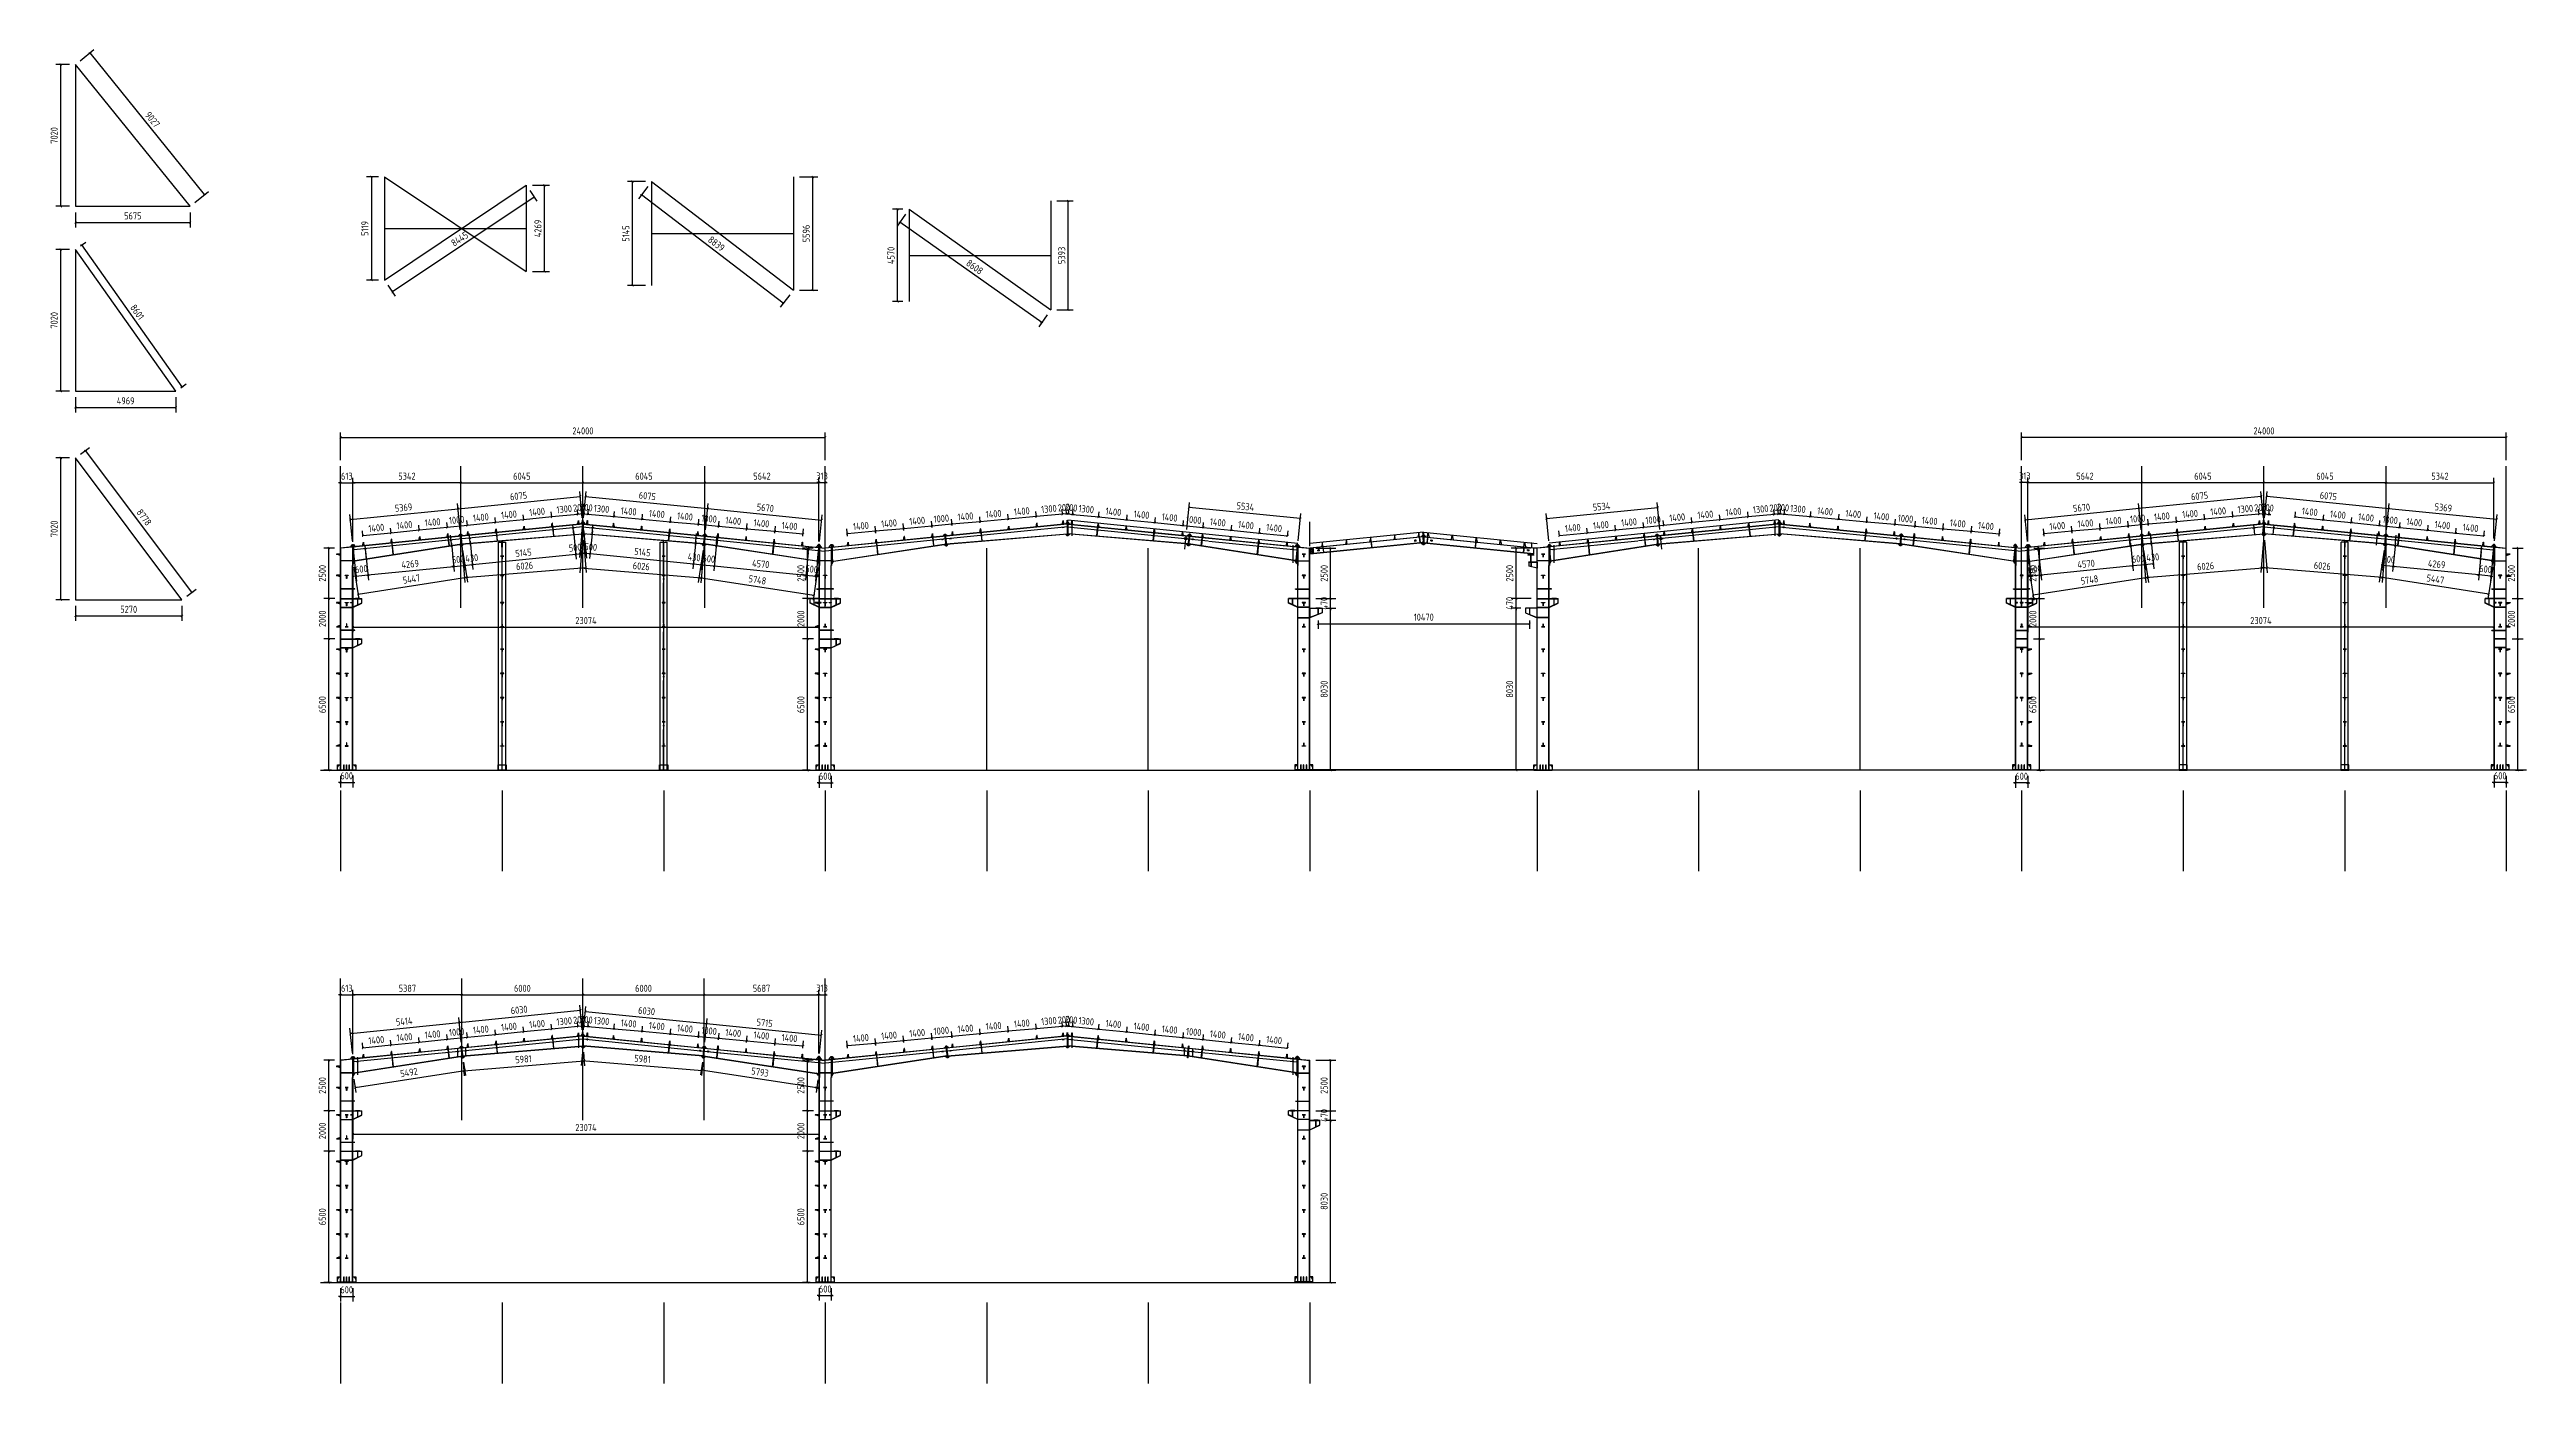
# Model space of a CAD drawing. Extents: x -41778 to 305453, y -85562 to 95360.
# Drawn here: x 182788 to 305453, y 29333 to 95360 of the extents above; entities that cross this region are included whole.
import ezdxf

# ---------------------------------------------------------------- set-up
doc = ezdxf.new("R2010")
doc.units = 0
doc.header["$LTSCALE"] = 1000
doc.header["$MEASUREMENT"] = 0
doc.linetypes.add('DOTE', pattern=[2.42, 2, -0.2, 0.02, -0.2])
doc.layers.add('AXIS', color=3, linetype='Continuous')
doc.layers.add('DOTE', color=1, linetype='Continuous')
doc.styles.get("Standard").update_dxf_attribs({"font": 'gbenor.shx', "bigfont": 'gbcbig.shx'})
doc.dimstyles.get("Standard").update_dxf_attribs({"dimscale": 100, "dimtxt": 3.5, "dimasz": 1, "dimexe": 2.5, "dimexo": 3, "dimgap": 1.5, "dimtad": 1, "dimdec": 0, "dimzin": 0, "dimdsep": 46, "dimtxsty": 'Standard', "dimblk": 'ARCHTICK', "dimcen": 0.09, "dimadec": 0, "dimazin": 0, "dimtfac": 1, "dimtdec": 0, "dimtix": 1, "dimtmove": 2, "dimatfit": 3, "dimfxl": 1, "dimtolj": 1, "dimtzin": 0, "dimarcsym": 0})

msp = doc.modelspace()

# ---------------------------------------------------------------- blocks, each defined once
blk = doc.blocks.new('_ArchTick')
at = {"color": 0, "linetype": 'ByBlock', "const_width": 0.4}
blk.add_lwpolyline([(-0.5, -0.5), (0.5, 0.5)], dxfattribs=at)
blk = doc.blocks.new('*D718')
at = {"color": 0, "lineweight": -2}
for p, q in [((196915, 40833), (196373, 40833)), ((196623, 34333), (196623, 40833)), ((196753, 34333), (196373, 34333))]:
    blk.add_line(p, q, dxfattribs=at)
at = {"layer": 'Defpoints', "color": 0}
for p in [(196623, 40833), (197215, 40833), (197053, 34333)]:
    blk.add_point(p, dxfattribs=at)
at = {"color": 0, "lineweight": -2, "xscale": 100, "yscale": 100, "zscale": 100}
for p, rotation in [((196623, 40833), 90), ((196623, 34333), 270)]:
    blk.add_blockref('_ArchTick', p, dxfattribs=dict(at, rotation=rotation))
at = {"color": 0, "insert": (196298, 37583), "char_height": 350, "attachment_point": 5, "rotation": 90}
blk.add_mtext('\\A1;6500', dxfattribs=at)
blk = doc.blocks.new('*D719')
at = {"color": 0, "lineweight": -2}
for p, q in [((196915, 42833), (196373, 42833)), ((196623, 40833), (196623, 42833)), ((196915, 40833), (196373, 40833))]:
    blk.add_line(p, q, dxfattribs=at)
at = {"layer": 'Defpoints', "color": 0}
for p in [(196623, 42833), (197215, 42833), (197215, 40833)]:
    blk.add_point(p, dxfattribs=at)
at = {"color": 0, "lineweight": -2, "xscale": 100, "yscale": 100, "zscale": 100}
for p, rotation in [((196623, 42833), 90), ((196623, 40833), 270)]:
    blk.add_blockref('_ArchTick', p, dxfattribs=dict(at, rotation=rotation))
at = {"color": 0, "insert": (196298, 41833), "char_height": 350, "attachment_point": 5, "rotation": 90}
blk.add_mtext('\\A1;2000', dxfattribs=at)
blk = doc.blocks.new('*D720')
at = {"color": 0, "lineweight": -2}
for p, q in [((196903, 45333), (196373, 45333)), ((196623, 42833), (196623, 45333)), ((196915, 42833), (196373, 42833))]:
    blk.add_line(p, q, dxfattribs=at)
at = {"layer": 'Defpoints', "color": 0}
for p in [(196623, 45333), (197203, 45333), (197215, 42833)]:
    blk.add_point(p, dxfattribs=at)
at = {"color": 0, "lineweight": -2, "xscale": 100, "yscale": 100, "zscale": 100}
for p, rotation in [((196623, 45333), 90), ((196623, 42833), 270)]:
    blk.add_blockref('_ArchTick', p, dxfattribs=dict(at, rotation=rotation))
at = {"color": 0, "insert": (196298, 44083), "char_height": 350, "attachment_point": 5, "rotation": 90}
blk.add_mtext('\\A1;2500', dxfattribs=at)
blk = doc.blocks.new('*D721')
at = {"color": 0, "lineweight": -2}
for p, q in [((246003, 42363), (246483, 42363)), ((246233, 34333), (246233, 42363)), ((245653, 34333), (246483, 34333))]:
    blk.add_line(p, q, dxfattribs=at)
at = {"layer": 'Defpoints', "color": 0}
for p in [(245703, 42363), (246233, 42363), (245353, 34333)]:
    blk.add_point(p, dxfattribs=at)
at = {"color": 0, "lineweight": -2, "xscale": 100, "yscale": 100, "zscale": 100}
for p, rotation in [((246233, 42363), 90), ((246233, 34333), 270)]:
    blk.add_blockref('_ArchTick', p, dxfattribs=dict(at, rotation=rotation))
at = {"color": 0, "insert": (245908, 38348), "char_height": 350, "attachment_point": 5, "rotation": 90}
blk.add_mtext('\\A1;8030', dxfattribs=at)
blk = doc.blocks.new('*D722')
at = {"color": 0, "lineweight": -2}
for p, q in [((246233, 42833), (246233, 42933)), ((245491, 42833), (246483, 42833)), ((246003, 42363), (246483, 42363)), ((246233, 42363), (246233, 42833)), ((246233, 42363), (246233, 42263))]:
    blk.add_line(p, q, dxfattribs=at)
at = {"layer": 'Defpoints', "color": 0}
for p in [(245191, 42833), (245703, 42363), (246233, 42833)]:
    blk.add_point(p, dxfattribs=at)
at = {"color": 0, "lineweight": -2, "xscale": 100, "yscale": 100, "zscale": 100}
for p, rotation in [((246233, 42833), 270), ((246233, 42363), 90)]:
    blk.add_blockref('_ArchTick', p, dxfattribs=dict(at, rotation=rotation))
at = {"color": 0, "insert": (245908, 42598), "char_height": 350, "attachment_point": 5, "rotation": 90}
blk.add_mtext('\\A1;470', dxfattribs=at)
blk = doc.blocks.new('*D723')
at = {"color": 0, "lineweight": -2}
for p, q in [((245503, 45333), (246483, 45333)), ((246233, 42833), (246233, 45333)), ((245491, 42833), (246483, 42833))]:
    blk.add_line(p, q, dxfattribs=at)
at = {"layer": 'Defpoints', "color": 0}
for p in [(245203, 45333), (246233, 45333), (245191, 42833)]:
    blk.add_point(p, dxfattribs=at)
at = {"color": 0, "lineweight": -2, "xscale": 100, "yscale": 100, "zscale": 100}
for p, rotation in [((246233, 45333), 90), ((246233, 42833), 270)]:
    blk.add_blockref('_ArchTick', p, dxfattribs=dict(at, rotation=rotation))
at = {"color": 0, "insert": (245908, 44083), "char_height": 350, "attachment_point": 5, "rotation": 90}
blk.add_mtext('\\A1;2500', dxfattribs=at)
blk = doc.blocks.new('*D725')
at = {"color": 0, "lineweight": -2}
for p, q in [((220615, 40833), (220073, 40833)), ((220323, 34333), (220323, 40833)), ((220453, 34333), (220073, 34333))]:
    blk.add_line(p, q, dxfattribs=at)
at = {"layer": 'Defpoints', "color": 0}
for p in [(220323, 40833), (220915, 40833), (220753, 34333)]:
    blk.add_point(p, dxfattribs=at)
at = {"color": 0, "lineweight": -2, "xscale": 100, "yscale": 100, "zscale": 100}
for p, rotation in [((220323, 40833), 90), ((220323, 34333), 270)]:
    blk.add_blockref('_ArchTick', p, dxfattribs=dict(at, rotation=rotation))
at = {"color": 0, "insert": (219998, 37583), "char_height": 350, "attachment_point": 5, "rotation": 90}
blk.add_mtext('\\A1;6500', dxfattribs=at)
blk = doc.blocks.new('*D726')
at = {"color": 0, "lineweight": -2}
for p, q in [((220615, 42833), (220073, 42833)), ((220323, 40833), (220323, 42833)), ((220615, 40833), (220073, 40833))]:
    blk.add_line(p, q, dxfattribs=at)
at = {"layer": 'Defpoints', "color": 0}
for p in [(220323, 42833), (220915, 42833), (220915, 40833)]:
    blk.add_point(p, dxfattribs=at)
at = {"color": 0, "lineweight": -2, "xscale": 100, "yscale": 100, "zscale": 100}
for p, rotation in [((220323, 42833), 90), ((220323, 40833), 270)]:
    blk.add_blockref('_ArchTick', p, dxfattribs=dict(at, rotation=rotation))
at = {"color": 0, "insert": (219998, 41833), "char_height": 350, "attachment_point": 5, "rotation": 90}
blk.add_mtext('\\A1;2000', dxfattribs=at)
blk = doc.blocks.new('*D727')
at = {"color": 0, "lineweight": -2}
for p, q in [((220603, 45333), (220073, 45333)), ((220323, 42833), (220323, 45333)), ((220615, 42833), (220073, 42833))]:
    blk.add_line(p, q, dxfattribs=at)
at = {"layer": 'Defpoints', "color": 0}
for p in [(220323, 45333), (220903, 45333), (220915, 42833)]:
    blk.add_point(p, dxfattribs=at)
at = {"color": 0, "lineweight": -2, "xscale": 100, "yscale": 100, "zscale": 100}
for p, rotation in [((220323, 45333), 90), ((220323, 42833), 270)]:
    blk.add_blockref('_ArchTick', p, dxfattribs=dict(at, rotation=rotation))
at = {"color": 0, "insert": (219998, 44083), "char_height": 350, "attachment_point": 5, "rotation": 90}
blk.add_mtext('\\A1;2500', dxfattribs=at)
blk = doc.blocks.new('*D728')
at = {"color": 0, "lineweight": -2}
for p, q in [((203203, 48315), (203203, 48816)), ((203203, 48566), (209203, 48566)), ((209203, 48315), (209203, 48816))]:
    blk.add_line(p, q, dxfattribs=at)
at = {"layer": 'Defpoints', "color": 0}
for p in [(203203, 48015), (209203, 48566), (209203, 48015)]:
    blk.add_point(p, dxfattribs=at)
at = {"color": 0, "lineweight": -2, "xscale": 100, "yscale": 100, "zscale": 100, "rotation": 180}
blk.add_blockref('_ArchTick', (203203, 48566), dxfattribs=at)
at = {"color": 0, "lineweight": -2, "xscale": 100, "yscale": 100, "zscale": 100}
blk.add_blockref('_ArchTick', (209203, 48566), dxfattribs=at)
at = {"color": 0, "insert": (206203, 48891), "char_height": 350, "attachment_point": 5}
blk.add_mtext('\\A1;6000', dxfattribs=at)
blk = doc.blocks.new('*D729')
at = {"color": 0, "lineweight": -2}
for p, q in [((209203, 48315), (209203, 48816)), ((209203, 48566), (215203, 48566)), ((215203, 48259), (215203, 48816))]:
    blk.add_line(p, q, dxfattribs=at)
at = {"layer": 'Defpoints', "color": 0}
for p in [(209203, 48015), (215203, 48566), (215203, 47959)]:
    blk.add_point(p, dxfattribs=at)
at = {"color": 0, "lineweight": -2, "xscale": 100, "yscale": 100, "zscale": 100, "rotation": 180}
blk.add_blockref('_ArchTick', (209203, 48566), dxfattribs=at)
at = {"color": 0, "lineweight": -2, "xscale": 100, "yscale": 100, "zscale": 100}
blk.add_blockref('_ArchTick', (215203, 48566), dxfattribs=at)
at = {"color": 0, "insert": (212203, 48891), "char_height": 350, "attachment_point": 5}
blk.add_mtext('\\A1;6000', dxfattribs=at)
blk = doc.blocks.new('*D730')
at = {"color": 0, "lineweight": -2}
for p, q in [((197816, 45813), (197816, 48816)), ((203203, 48566), (197816, 48566)), ((203203, 48315), (203203, 48816))]:
    blk.add_line(p, q, dxfattribs=at)
at = {"layer": 'Defpoints', "color": 0}
for p in [(197816, 48566), (203203, 48015), (197816, 45513)]:
    blk.add_point(p, dxfattribs=at)
at = {"color": 0, "lineweight": -2, "xscale": 100, "yscale": 100, "zscale": 100, "rotation": 180}
blk.add_blockref('_ArchTick', (197816, 48566), dxfattribs=at)
at = {"color": 0, "lineweight": -2, "xscale": 100, "yscale": 100, "zscale": 100}
blk.add_blockref('_ArchTick', (203203, 48566), dxfattribs=at)
at = {"color": 0, "insert": (200509, 48891), "char_height": 350, "attachment_point": 5}
blk.add_mtext('\\A1;5387', dxfattribs=at)
blk = doc.blocks.new('*D731')
at = {"color": 0, "lineweight": -2}
for p, q in [((215203, 48259), (215203, 48816)), ((215203, 48566), (220890, 48566)), ((220890, 45664), (220890, 48816))]:
    blk.add_line(p, q, dxfattribs=at)
at = {"layer": 'Defpoints', "color": 0}
for p in [(215203, 47959), (220890, 48566), (220890, 45364)]:
    blk.add_point(p, dxfattribs=at)
at = {"color": 0, "lineweight": -2, "xscale": 100, "yscale": 100, "zscale": 100, "rotation": 180}
blk.add_blockref('_ArchTick', (215203, 48566), dxfattribs=at)
at = {"color": 0, "lineweight": -2, "xscale": 100, "yscale": 100, "zscale": 100}
blk.add_blockref('_ArchTick', (220890, 48566), dxfattribs=at)
at = {"color": 0, "insert": (218046, 48891), "char_height": 350, "attachment_point": 5}
blk.add_mtext('\\A1;5687', dxfattribs=at)
blk = doc.blocks.new('*D744')
at = {"color": 0, "lineweight": -2}
for p, q in [((197786, 45693), (197664, 46912)), ((197689, 46663), (203076, 47202)), ((203173, 46232), (203051, 47451))]:
    blk.add_line(p, q, dxfattribs=at)
at = {"layer": 'Defpoints', "color": 0}
for p in [(203076, 47202), (197816, 45394), (203203, 45933)]:
    blk.add_point(p, dxfattribs=at)
at = {"color": 0, "lineweight": -2, "xscale": 100, "yscale": 100, "zscale": 100}
for p, rotation in [((197689, 46663), 185.7105931374952), ((203076, 47202), 5.710593137495153)]:
    blk.add_blockref('_ArchTick', p, dxfattribs=dict(at, rotation=rotation))
at = {"color": 0, "insert": (200350, 47256), "char_height": 350, "attachment_point": 5, "rotation": 5.71059}
blk.add_mtext('\\A1;5414', dxfattribs=at)
blk = doc.blocks.new('*D745')
at = {"color": 0, "lineweight": -2}
for p, q in [((197862, 44393), (197964, 43735)), ((197926, 43982), (203353, 44827)), ((203289, 45239), (203391, 44580))]:
    blk.add_line(p, q, dxfattribs=at)
at = {"layer": 'Defpoints', "color": 0}
for p in [(203242, 45535), (197816, 44690), (203353, 44827)]:
    blk.add_point(p, dxfattribs=at)
at = {"color": 0, "lineweight": -2, "xscale": 100, "yscale": 100, "zscale": 100}
for p, rotation in [((203353, 44827), 8.856273168932088), ((197926, 43982), 188.8562731689321)]:
    blk.add_blockref('_ArchTick', p, dxfattribs=dict(at, rotation=rotation))
at = {"color": 0, "insert": (200589, 44726), "char_height": 350, "attachment_point": 5, "rotation": 8.85627}
blk.add_mtext('\\A1;5492', dxfattribs=at)
blk = doc.blocks.new('*D746')
at = {"color": 0, "lineweight": -2}
for p, q in [((209173, 46832), (209051, 48051)), ((203173, 46232), (203051, 47451)), ((203076, 47202), (209076, 47802))]:
    blk.add_line(p, q, dxfattribs=at)
at = {"layer": 'Defpoints', "color": 0}
for p in [(209076, 47802), (203203, 45933), (209203, 46533)]:
    blk.add_point(p, dxfattribs=at)
at = {"color": 0, "lineweight": -2, "xscale": 100, "yscale": 100, "zscale": 100}
for p, rotation in [((209076, 47802), 5.710593137503615), ((203076, 47202), 185.7105931375036)]:
    blk.add_blockref('_ArchTick', p, dxfattribs=dict(at, rotation=rotation))
at = {"color": 0, "insert": (206043, 47825), "char_height": 350, "attachment_point": 5, "rotation": 5.71059}
blk.add_mtext('\\A1;6030', dxfattribs=at)
blk = doc.blocks.new('*D747')
at = {"color": 0, "lineweight": -2}
for p, q in [((209227, 45732), (209283, 45060)), ((203267, 45236), (203323, 44564)), ((203302, 44814), (209263, 45309))]:
    blk.add_line(p, q, dxfattribs=at)
at = {"layer": 'Defpoints', "color": 0}
for p in [(203242, 45535), (209203, 46031), (209263, 45309)]:
    blk.add_point(p, dxfattribs=at)
at = {"color": 0, "lineweight": -2, "xscale": 100, "yscale": 100, "zscale": 100}
for p, rotation in [((203302, 44814), 184.7525470751295), ((209263, 45309), 4.752547075129554)]:
    blk.add_blockref('_ArchTick', p, dxfattribs=dict(at, rotation=rotation))
at = {"color": 0, "insert": (206256, 45385), "char_height": 350, "attachment_point": 5, "rotation": 4.75255}
blk.add_mtext('\\A1;5981', dxfattribs=at)
blk = doc.blocks.new('*D749')
at = {"color": 0, "lineweight": -2}
for p, q in [((197203, 48566), (197103, 48566)), ((197203, 45633), (197203, 48816)), ((197203, 48566), (197816, 48566)), ((197816, 45633), (197816, 48816)), ((197816, 48566), (197916, 48566))]:
    blk.add_line(p, q, dxfattribs=at)
at = {"layer": 'Defpoints', "color": 0}
for p in [(197816, 48566), (197203, 45333), (197816, 45333)]:
    blk.add_point(p, dxfattribs=at)
at = {"color": 0, "lineweight": -2, "xscale": 100, "yscale": 100, "zscale": 100}
blk.add_blockref('_ArchTick', (197203, 48566), dxfattribs=at)
at = {"color": 0, "lineweight": -2, "xscale": 100, "yscale": 100, "zscale": 100, "rotation": 180}
blk.add_blockref('_ArchTick', (197816, 48566), dxfattribs=at)
at = {"color": 0, "insert": (197509, 48891), "char_height": 350, "attachment_point": 5}
blk.add_mtext('\\A1;613', dxfattribs=at)
blk = doc.blocks.new('*D751')
at = {"color": 0, "lineweight": -2}
for p, q in [((209232, 46832), (209349, 47994)), ((209324, 47745), (215324, 47145)), ((215232, 46232), (215349, 47394))]:
    blk.add_line(p, q, dxfattribs=at)
at = {"layer": 'Defpoints', "color": 0}
for p in [(215324, 47145), (209203, 46533), (215203, 45933)]:
    blk.add_point(p, dxfattribs=at)
at = {"color": 0, "lineweight": -2, "xscale": 100, "yscale": 100, "zscale": 100}
for p, rotation in [((209324, 47745), 174.2894068625021), ((215324, 47145), 354.2894068625021)]:
    blk.add_blockref('_ArchTick', p, dxfattribs=dict(at, rotation=rotation))
at = {"color": 0, "insert": (212356, 47769), "char_height": 350, "attachment_point": 5, "rotation": 354.28941}
blk.add_mtext('\\A1;6030', dxfattribs=at)
blk = doc.blocks.new('*D752')
at = {"color": 0, "lineweight": -2}
for p, q in [((215232, 46232), (215349, 47394)), ((215324, 47145), (221011, 46577)), ((220919, 45663), (221036, 46825))]:
    blk.add_line(p, q, dxfattribs=at)
at = {"layer": 'Defpoints', "color": 0}
for p in [(215203, 45933), (221011, 46577), (220890, 45364)]:
    blk.add_point(p, dxfattribs=at)
at = {"color": 0, "lineweight": -2, "xscale": 100, "yscale": 100, "zscale": 100}
for p, rotation in [((215324, 47145), 174.2894068625005), ((221011, 46577), 354.2894068625005)]:
    blk.add_blockref('_ArchTick', p, dxfattribs=dict(at, rotation=rotation))
at = {"color": 0, "insert": (218200, 47184), "char_height": 350, "attachment_point": 5, "rotation": 354.28941}
blk.add_mtext('\\A1;5715', dxfattribs=at)
blk = doc.blocks.new('*D753')
at = {"color": 0, "lineweight": -2}
for p, q in [((209178, 45732), (209123, 45074)), ((209144, 45323), (215104, 44828)), ((215138, 45236), (215083, 44578))]:
    blk.add_line(p, q, dxfattribs=at)
at = {"layer": 'Defpoints', "color": 0}
for p in [(209203, 46031), (215163, 45535), (215104, 44828)]:
    blk.add_point(p, dxfattribs=at)
at = {"color": 0, "lineweight": -2, "xscale": 100, "yscale": 100, "zscale": 100}
for p, rotation in [((209144, 45323), 175.2474529248705), ((215104, 44828), 355.2474529248705)]:
    blk.add_blockref('_ArchTick', p, dxfattribs=dict(at, rotation=rotation))
at = {"color": 0, "insert": (212151, 45399), "char_height": 350, "attachment_point": 5, "rotation": 355.24745}
blk.add_mtext('\\A1;5981', dxfattribs=at)
blk = doc.blocks.new('*D754')
at = {"color": 0, "lineweight": -2}
for p, q in [((215117, 45239), (215022, 44613)), ((215060, 44860), (220786, 43986)), ((220844, 44364), (220749, 43739))]:
    blk.add_line(p, q, dxfattribs=at)
at = {"layer": 'Defpoints', "color": 0}
for p in [(215163, 45535), (220890, 44661), (220786, 43986)]:
    blk.add_point(p, dxfattribs=at)
at = {"color": 0, "lineweight": -2, "xscale": 100, "yscale": 100, "zscale": 100}
for p, rotation in [((215060, 44860), 171.32099357284), ((220786, 43986), 351.3209935728399)]:
    blk.add_blockref('_ArchTick', p, dxfattribs=dict(at, rotation=rotation))
at = {"color": 0, "insert": (217972, 44744), "char_height": 350, "attachment_point": 5, "rotation": 351.32099}
blk.add_mtext('\\A1;5793', dxfattribs=at)
blk = doc.blocks.new('*D757')
at = {"color": 0, "lineweight": -2}
for p, q in [((208955, 47001), (208855, 46991)), ((208956, 46989), (208930, 47250)), ((209154, 47021), (208955, 47001)), ((209155, 47009), (209129, 47270)), ((209154, 47021), (209253, 47031))]:
    blk.add_line(p, q, dxfattribs=at)
at = {"layer": 'Defpoints', "color": 0}
for p in [(208955, 47001), (208986, 46691), (209185, 46711)]:
    blk.add_point(p, dxfattribs=at)
at = {"color": 0, "lineweight": -2, "xscale": 100, "yscale": 100, "zscale": 100}
for p, rotation in [((208955, 47001), 5.710593137500855), ((209154, 47021), 185.7105931375009)]:
    blk.add_blockref('_ArchTick', p, dxfattribs=dict(at, rotation=rotation))
at = {"color": 0, "insert": (209022, 47334), "char_height": 350, "attachment_point": 5, "rotation": 5.71059}
blk.add_mtext('\\A1;200', dxfattribs=at)
blk = doc.blocks.new('*D758')
at = {"color": 0, "lineweight": -2}
for p, q in [((207662, 46862), (207636, 47120)), ((208955, 47001), (207661, 46872)), ((208956, 46991), (208930, 47250))]:
    blk.add_line(p, q, dxfattribs=at)
at = {"layer": 'Defpoints', "color": 0}
for p in [(207661, 46872), (208986, 46692), (207692, 46563)]:
    blk.add_point(p, dxfattribs=at)
at = {"color": 0, "lineweight": -2, "xscale": 100, "yscale": 100, "zscale": 100}
for p, rotation in [((207661, 46872), 185.7105931375009), ((208955, 47001), 5.710593137500872)]:
    blk.add_blockref('_ArchTick', p, dxfattribs=dict(at, rotation=rotation))
at = {"color": 0, "insert": (208276, 47260), "char_height": 350, "attachment_point": 5, "rotation": 5.71059}
blk.add_mtext('\\A1;1300', dxfattribs=at)
blk = doc.blocks.new('*D759')
at = {"color": 0, "lineweight": -2}
for p, q in [((206269, 46722), (206243, 46981)), ((207661, 46872), (206268, 46732)), ((207662, 46862), (207636, 47120))]:
    blk.add_line(p, q, dxfattribs=at)
at = {"layer": 'Defpoints', "color": 0}
for p in [(206268, 46732), (206299, 46424), (207692, 46563)]:
    blk.add_point(p, dxfattribs=at)
at = {"color": 0, "lineweight": -2, "xscale": 100, "yscale": 100, "zscale": 100}
for p, rotation in [((206268, 46732), 185.7105931375009), ((207661, 46872), 5.710593137500872)]:
    blk.add_blockref('_ArchTick', p, dxfattribs=dict(at, rotation=rotation))
at = {"color": 0, "insert": (206932, 47125), "char_height": 350, "attachment_point": 5, "rotation": 5.71059}
blk.add_mtext('\\A1;1400', dxfattribs=at)
blk = doc.blocks.new('*D760')
at = {"color": 0, "lineweight": -2}
for p, q in [((204876, 46583), (204850, 46842)), ((206268, 46732), (204875, 46593)), ((206269, 46722), (206243, 46981))]:
    blk.add_line(p, q, dxfattribs=at)
at = {"layer": 'Defpoints', "color": 0}
for p in [(204875, 46593), (204906, 46284), (206299, 46424)]:
    blk.add_point(p, dxfattribs=at)
at = {"color": 0, "lineweight": -2, "xscale": 100, "yscale": 100, "zscale": 100}
for p, rotation in [((204875, 46593), 185.7105931375009), ((206268, 46732), 5.710593137500872)]:
    blk.add_blockref('_ArchTick', p, dxfattribs=dict(at, rotation=rotation))
at = {"color": 0, "insert": (205539, 46986), "char_height": 350, "attachment_point": 5, "rotation": 5.71059}
blk.add_mtext('\\A1;1400', dxfattribs=at)
blk = doc.blocks.new('*D761')
at = {"color": 0, "lineweight": -2}
for p, q in [((203483, 46444), (203457, 46702)), ((204876, 46583), (204850, 46842)), ((204875, 46593), (203482, 46454))]:
    blk.add_line(p, q, dxfattribs=at)
at = {"layer": 'Defpoints', "color": 0}
for p in [(203482, 46454), (203513, 46145), (204906, 46284)]:
    blk.add_point(p, dxfattribs=at)
at = {"color": 0, "lineweight": -2, "xscale": 100, "yscale": 100, "zscale": 100}
for p, rotation in [((204875, 46593), 5.710593137500872), ((203482, 46454), 185.7105931375009)]:
    blk.add_blockref('_ArchTick', p, dxfattribs=dict(at, rotation=rotation))
at = {"color": 0, "insert": (204146, 46847), "char_height": 350, "attachment_point": 5, "rotation": 5.71059}
blk.add_mtext('\\A1;1400', dxfattribs=at)
blk = doc.blocks.new('*D762')
at = {"color": 0, "lineweight": -2}
for p, q in [((203483, 46444), (203457, 46702)), ((202488, 46344), (202462, 46603)), ((203482, 46454), (202487, 46354))]:
    blk.add_line(p, q, dxfattribs=at)
at = {"layer": 'Defpoints', "color": 0}
for p in [(202487, 46354), (202518, 46046), (203513, 46145)]:
    blk.add_point(p, dxfattribs=at)
at = {"color": 0, "lineweight": -2, "xscale": 100, "yscale": 100, "zscale": 100}
for p, rotation in [((202487, 46354), 185.7105931375009), ((203482, 46454), 5.710593137500872)]:
    blk.add_blockref('_ArchTick', p, dxfattribs=dict(at, rotation=rotation))
at = {"color": 0, "insert": (202952, 46727), "char_height": 350, "attachment_point": 5, "rotation": 5.71059}
blk.add_mtext('\\A1;1000', dxfattribs=at)
blk = doc.blocks.new('*D763')
at = {"color": 0, "lineweight": -2}
for p, q in [((201095, 46205), (201069, 46464)), ((202487, 46354), (201094, 46215)), ((202488, 46344), (202462, 46603))]:
    blk.add_line(p, q, dxfattribs=at)
at = {"layer": 'Defpoints', "color": 0}
for p in [(201094, 46215), (201125, 45906), (202518, 46046)]:
    blk.add_point(p, dxfattribs=at)
at = {"color": 0, "lineweight": -2, "xscale": 100, "yscale": 100, "zscale": 100}
for p, rotation in [((201094, 46215), 185.7105931375009), ((202487, 46354), 5.710593137500872)]:
    blk.add_blockref('_ArchTick', p, dxfattribs=dict(at, rotation=rotation))
at = {"color": 0, "insert": (201758, 46608), "char_height": 350, "attachment_point": 5, "rotation": 5.71059}
blk.add_mtext('\\A1;1400', dxfattribs=at)
blk = doc.blocks.new('*D764')
at = {"color": 0, "lineweight": -2}
for p, q in [((199702, 46066), (199676, 46324)), ((201094, 46215), (199701, 46076)), ((201095, 46205), (201069, 46464))]:
    blk.add_line(p, q, dxfattribs=at)
at = {"layer": 'Defpoints', "color": 0}
for p in [(199701, 46076), (199732, 45767), (201125, 45906)]:
    blk.add_point(p, dxfattribs=at)
at = {"color": 0, "lineweight": -2, "xscale": 100, "yscale": 100, "zscale": 100}
for p, rotation in [((199701, 46076), 185.7105931375009), ((201094, 46215), 5.710593137500872)]:
    blk.add_blockref('_ArchTick', p, dxfattribs=dict(at, rotation=rotation))
at = {"color": 0, "insert": (200365, 46469), "char_height": 350, "attachment_point": 5, "rotation": 5.71059}
blk.add_mtext('\\A1;1400', dxfattribs=at)
blk = doc.blocks.new('*D765')
at = {"color": 0, "lineweight": -2}
for p, q in [((198309, 45926), (198283, 46185)), ((199701, 46076), (198308, 45936)), ((199702, 46066), (199676, 46324))]:
    blk.add_line(p, q, dxfattribs=at)
at = {"layer": 'Defpoints', "color": 0}
for p in [(198308, 45936), (198339, 45628), (199732, 45767)]:
    blk.add_point(p, dxfattribs=at)
at = {"color": 0, "lineweight": -2, "xscale": 100, "yscale": 100, "zscale": 100}
for p, rotation in [((198308, 45936), 185.7105931375009), ((199701, 46076), 5.710593137500872)]:
    blk.add_blockref('_ArchTick', p, dxfattribs=dict(at, rotation=rotation))
at = {"color": 0, "insert": (198972, 46329), "char_height": 350, "attachment_point": 5, "rotation": 5.71059}
blk.add_mtext('\\A1;1400', dxfattribs=at)
blk = doc.blocks.new('*D766')
at = {"color": 0, "lineweight": -2}
for p, q in [((209249, 47026), (209150, 47035)), ((209248, 47009), (209272, 47275)), ((209249, 47026), (209448, 47008)), ((209447, 46991), (209471, 47257)), ((209448, 47008), (209548, 46999))]:
    blk.add_line(p, q, dxfattribs=at)
at = {"layer": 'Defpoints', "color": 0}
for p in [(209220, 46711), (209419, 46692), (209448, 47008)]:
    blk.add_point(p, dxfattribs=at)
at = {"color": 0, "lineweight": -2, "xscale": 100, "yscale": 100, "zscale": 100}
for p, rotation in [((209249, 47026), 354.8029559054561), ((209448, 47008), 174.8029559054561)]:
    blk.add_blockref('_ArchTick', p, dxfattribs=dict(at, rotation=rotation))
at = {"color": 0, "insert": (209378, 47341), "char_height": 350, "attachment_point": 5, "rotation": 354.80296}
blk.add_mtext('\\A1;200', dxfattribs=at)
blk = doc.blocks.new('*D767')
at = {"color": 0, "lineweight": -2}
for p, q in [((209447, 46991), (209471, 47257)), ((209448, 47008), (210743, 46890)), ((210740, 46862), (210765, 47139))]:
    blk.add_line(p, q, dxfattribs=at)
at = {"layer": 'Defpoints', "color": 0}
for p in [(209419, 46692), (210743, 46890), (210713, 46563)]:
    blk.add_point(p, dxfattribs=at)
at = {"color": 0, "lineweight": -2, "xscale": 100, "yscale": 100, "zscale": 100}
for p, rotation in [((209448, 47008), 174.8029559054561), ((210743, 46890), 354.8029559054561)]:
    blk.add_blockref('_ArchTick', p, dxfattribs=dict(at, rotation=rotation))
at = {"color": 0, "insert": (210125, 47273), "char_height": 350, "attachment_point": 5, "rotation": 354.80296}
blk.add_mtext('\\A1;1300', dxfattribs=at)
blk = doc.blocks.new('*D768')
at = {"color": 0, "lineweight": -2}
for p, q in [((210740, 46862), (210765, 47139)), ((210743, 46890), (212137, 46764)), ((212133, 46723), (212160, 47013))]:
    blk.add_line(p, q, dxfattribs=at)
at = {"layer": 'Defpoints', "color": 0}
for p in [(212137, 46764), (210713, 46563), (212106, 46424)]:
    blk.add_point(p, dxfattribs=at)
at = {"color": 0, "lineweight": -2, "xscale": 100, "yscale": 100, "zscale": 100}
for p, rotation in [((210743, 46890), 174.8029559054561), ((212137, 46764), 354.8029559054561)]:
    blk.add_blockref('_ArchTick', p, dxfattribs=dict(at, rotation=rotation))
at = {"color": 0, "insert": (211469, 47151), "char_height": 350, "attachment_point": 5, "rotation": 354.80296}
blk.add_mtext('\\A1;1400', dxfattribs=at)
blk = doc.blocks.new('*D769')
at = {"color": 0, "lineweight": -2}
for p, q in [((212133, 46723), (212160, 47013)), ((212137, 46764), (213531, 46637)), ((213526, 46583), (213554, 46886))]:
    blk.add_line(p, q, dxfattribs=at)
at = {"layer": 'Defpoints', "color": 0}
for p in [(213531, 46637), (212106, 46424), (213499, 46284)]:
    blk.add_point(p, dxfattribs=at)
at = {"color": 0, "lineweight": -2, "xscale": 100, "yscale": 100, "zscale": 100}
for p, rotation in [((212137, 46764), 174.8029559054561), ((213531, 46637), 354.8029559054561)]:
    blk.add_blockref('_ArchTick', p, dxfattribs=dict(at, rotation=rotation))
at = {"color": 0, "insert": (212864, 47024), "char_height": 350, "attachment_point": 5, "rotation": 354.80296}
blk.add_mtext('\\A1;1400', dxfattribs=at)
blk = doc.blocks.new('*D770')
at = {"color": 0, "lineweight": -2}
for p, q in [((213526, 46583), (213554, 46886)), ((213531, 46637), (214925, 46510)), ((214919, 46444), (214948, 46759))]:
    blk.add_line(p, q, dxfattribs=at)
at = {"layer": 'Defpoints', "color": 0}
for p in [(213499, 46284), (214892, 46145), (214925, 46510)]:
    blk.add_point(p, dxfattribs=at)
at = {"color": 0, "lineweight": -2, "xscale": 100, "yscale": 100, "zscale": 100}
for p, rotation in [((213531, 46637), 174.8029559054561), ((214925, 46510), 354.8029559054561)]:
    blk.add_blockref('_ArchTick', p, dxfattribs=dict(at, rotation=rotation))
at = {"color": 0, "insert": (214258, 46897), "char_height": 350, "attachment_point": 5, "rotation": 354.80296}
blk.add_mtext('\\A1;1400', dxfattribs=at)
blk = doc.blocks.new('*D771')
at = {"color": 0, "lineweight": -2}
for p, q in [((214919, 46444), (214948, 46759)), ((215914, 46344), (215944, 46668)), ((214925, 46510), (215921, 46419))]:
    blk.add_line(p, q, dxfattribs=at)
at = {"layer": 'Defpoints', "color": 0}
for p in [(214892, 46145), (215887, 46046), (215921, 46419)]:
    blk.add_point(p, dxfattribs=at)
at = {"color": 0, "lineweight": -2, "xscale": 100, "yscale": 100, "zscale": 100}
for p, rotation in [((214925, 46510), 174.8029559054561), ((215921, 46419), 354.8029559054561)]:
    blk.add_blockref('_ArchTick', p, dxfattribs=dict(at, rotation=rotation))
at = {"color": 0, "insert": (215453, 46788), "char_height": 350, "attachment_point": 5, "rotation": 354.80296}
blk.add_mtext('\\A1;1000', dxfattribs=at)
blk = doc.blocks.new('*D772')
at = {"color": 0, "lineweight": -2}
for p, q in [((215914, 46344), (215944, 46668)), ((215921, 46419), (217315, 46293)), ((217307, 46205), (217338, 46542))]:
    blk.add_line(p, q, dxfattribs=at)
at = {"layer": 'Defpoints', "color": 0}
for p in [(215887, 46046), (217280, 45906), (217315, 46293)]:
    blk.add_point(p, dxfattribs=at)
at = {"color": 0, "lineweight": -2, "xscale": 100, "yscale": 100, "zscale": 100}
for p, rotation in [((215921, 46419), 174.8029559054561), ((217315, 46293), 354.8029559054561)]:
    blk.add_blockref('_ArchTick', p, dxfattribs=dict(at, rotation=rotation))
at = {"color": 0, "insert": (216648, 46680), "char_height": 350, "attachment_point": 5, "rotation": 354.80296}
blk.add_mtext('\\A1;1400', dxfattribs=at)
blk = doc.blocks.new('*D773')
at = {"color": 0, "lineweight": -2}
for p, q in [((217307, 46205), (217338, 46542)), ((217315, 46293), (218710, 46166)), ((218701, 46066), (218732, 46415))]:
    blk.add_line(p, q, dxfattribs=at)
at = {"layer": 'Defpoints', "color": 0}
for p in [(217280, 45906), (218673, 45767), (218710, 46166)]:
    blk.add_point(p, dxfattribs=at)
at = {"color": 0, "lineweight": -2, "xscale": 100, "yscale": 100, "zscale": 100}
for p, rotation in [((217315, 46293), 174.8029559054561), ((218710, 46166), 354.8029559054561)]:
    blk.add_blockref('_ArchTick', p, dxfattribs=dict(at, rotation=rotation))
at = {"color": 0, "insert": (218042, 46553), "char_height": 350, "attachment_point": 5, "rotation": 354.80296}
blk.add_mtext('\\A1;1400', dxfattribs=at)
blk = doc.blocks.new('*D774')
at = {"color": 0, "lineweight": -2}
for p, q in [((218701, 46066), (218732, 46415)), ((218710, 46166), (220104, 46039)), ((220094, 45926), (220126, 46288))]:
    blk.add_line(p, q, dxfattribs=at)
at = {"layer": 'Defpoints', "color": 0}
for p in [(218673, 45767), (220066, 45628), (220104, 46039)]:
    blk.add_point(p, dxfattribs=at)
at = {"color": 0, "lineweight": -2, "xscale": 100, "yscale": 100, "zscale": 100}
for p, rotation in [((218710, 46166), 174.8029559054561), ((220104, 46039), 354.8029559054561)]:
    blk.add_blockref('_ArchTick', p, dxfattribs=dict(at, rotation=rotation))
at = {"color": 0, "insert": (219436, 46426), "char_height": 350, "attachment_point": 5, "rotation": 354.80296}
blk.add_mtext('\\A1;1400', dxfattribs=at)
blk = doc.blocks.new('*D775')
at = {"color": 0, "lineweight": -2}
for p, q in [((233252, 47021), (233152, 47031)), ((233250, 47009), (233276, 47270)), ((233252, 47021), (233450, 47001)), ((233449, 46989), (233475, 47250)), ((233450, 47001), (233550, 46991))]:
    blk.add_line(p, q, dxfattribs=at)
at = {"layer": 'Defpoints', "color": 0}
for p in [(233220, 46711), (233419, 46691), (233450, 47001)]:
    blk.add_point(p, dxfattribs=at)
at = {"color": 0, "lineweight": -2, "xscale": 100, "yscale": 100, "zscale": 100}
for p, rotation in [((233252, 47021), 354.2894068624991), ((233450, 47001), 174.2894068624991)]:
    blk.add_blockref('_ArchTick', p, dxfattribs=dict(at, rotation=rotation))
at = {"color": 0, "insert": (233383, 47334), "char_height": 350, "attachment_point": 5, "rotation": 354.28941}
blk.add_mtext('\\A1;200', dxfattribs=at)
blk = doc.blocks.new('*D776')
at = {"color": 0, "lineweight": -2}
for p, q in [((233449, 46991), (233475, 47250)), ((233450, 47001), (234744, 46872)), ((234743, 46862), (234769, 47120))]:
    blk.add_line(p, q, dxfattribs=at)
at = {"layer": 'Defpoints', "color": 0}
for p in [(233419, 46692), (234744, 46872), (234713, 46563)]:
    blk.add_point(p, dxfattribs=at)
at = {"color": 0, "lineweight": -2, "xscale": 100, "yscale": 100, "zscale": 100}
for p, rotation in [((233450, 47001), 174.2894068624917), ((234744, 46872), 354.2894068624917)]:
    blk.add_blockref('_ArchTick', p, dxfattribs=dict(at, rotation=rotation))
at = {"color": 0, "insert": (234129, 47260), "char_height": 350, "attachment_point": 5, "rotation": 354.28941}
blk.add_mtext('\\A1;1300', dxfattribs=at)
blk = doc.blocks.new('*D777')
at = {"color": 0, "lineweight": -2}
for p, q in [((234743, 46862), (234769, 47120)), ((234744, 46872), (236137, 46732)), ((236136, 46722), (236162, 46981))]:
    blk.add_line(p, q, dxfattribs=at)
at = {"layer": 'Defpoints', "color": 0}
for p in [(236137, 46732), (234713, 46563), (236106, 46424)]:
    blk.add_point(p, dxfattribs=at)
at = {"color": 0, "lineweight": -2, "xscale": 100, "yscale": 100, "zscale": 100}
for p, rotation in [((234744, 46872), 174.2894068624917), ((236137, 46732), 354.2894068624917)]:
    blk.add_blockref('_ArchTick', p, dxfattribs=dict(at, rotation=rotation))
at = {"color": 0, "insert": (235473, 47125), "char_height": 350, "attachment_point": 5, "rotation": 354.28941}
blk.add_mtext('\\A1;1400', dxfattribs=at)
blk = doc.blocks.new('*D778')
at = {"color": 0, "lineweight": -2}
for p, q in [((236136, 46722), (236162, 46981)), ((236137, 46732), (237530, 46593)), ((237529, 46583), (237555, 46842))]:
    blk.add_line(p, q, dxfattribs=at)
at = {"layer": 'Defpoints', "color": 0}
for p in [(236106, 46424), (237499, 46284), (237530, 46593)]:
    blk.add_point(p, dxfattribs=at)
at = {"color": 0, "lineweight": -2, "xscale": 100, "yscale": 100, "zscale": 100}
for p, rotation in [((236137, 46732), 174.2894068624917), ((237530, 46593), 354.2894068624917)]:
    blk.add_blockref('_ArchTick', p, dxfattribs=dict(at, rotation=rotation))
at = {"color": 0, "insert": (236866, 46986), "char_height": 350, "attachment_point": 5, "rotation": 354.28941}
blk.add_mtext('\\A1;1400', dxfattribs=at)
blk = doc.blocks.new('*D779')
at = {"color": 0, "lineweight": -2}
for p, q in [((237529, 46583), (237555, 46842)), ((238922, 46444), (238948, 46702)), ((237530, 46593), (238923, 46454))]:
    blk.add_line(p, q, dxfattribs=at)
at = {"layer": 'Defpoints', "color": 0}
for p in [(237499, 46284), (238892, 46145), (238923, 46454)]:
    blk.add_point(p, dxfattribs=at)
at = {"color": 0, "lineweight": -2, "xscale": 100, "yscale": 100, "zscale": 100}
for p, rotation in [((237530, 46593), 174.2894068624917), ((238923, 46454), 354.2894068624917)]:
    blk.add_blockref('_ArchTick', p, dxfattribs=dict(at, rotation=rotation))
at = {"color": 0, "insert": (238259, 46847), "char_height": 350, "attachment_point": 5, "rotation": 354.28941}
blk.add_mtext('\\A1;1400', dxfattribs=at)
blk = doc.blocks.new('*D780')
at = {"color": 0, "lineweight": -2}
for p, q in [((238922, 46444), (238948, 46702)), ((238923, 46454), (239918, 46354)), ((239917, 46344), (239943, 46603))]:
    blk.add_line(p, q, dxfattribs=at)
at = {"layer": 'Defpoints', "color": 0}
for p in [(238892, 46145), (239887, 46046), (239918, 46354)]:
    blk.add_point(p, dxfattribs=at)
at = {"color": 0, "lineweight": -2, "xscale": 100, "yscale": 100, "zscale": 100}
for p, rotation in [((238923, 46454), 174.2894068624917), ((239918, 46354), 354.2894068624917)]:
    blk.add_blockref('_ArchTick', p, dxfattribs=dict(at, rotation=rotation))
at = {"color": 0, "insert": (239453, 46727), "char_height": 350, "attachment_point": 5, "rotation": 354.28941}
blk.add_mtext('\\A1;1000', dxfattribs=at)
blk = doc.blocks.new('*D781')
at = {"color": 0, "lineweight": -2}
for p, q in [((239917, 46344), (239943, 46603)), ((239918, 46354), (241311, 46215)), ((241310, 46205), (241336, 46464))]:
    blk.add_line(p, q, dxfattribs=at)
at = {"layer": 'Defpoints', "color": 0}
for p in [(239887, 46046), (241280, 45906), (241311, 46215)]:
    blk.add_point(p, dxfattribs=at)
at = {"color": 0, "lineweight": -2, "xscale": 100, "yscale": 100, "zscale": 100}
for p, rotation in [((239918, 46354), 174.2894068624917), ((241311, 46215), 354.2894068624917)]:
    blk.add_blockref('_ArchTick', p, dxfattribs=dict(at, rotation=rotation))
at = {"color": 0, "insert": (240647, 46608), "char_height": 350, "attachment_point": 5, "rotation": 354.28941}
blk.add_mtext('\\A1;1400', dxfattribs=at)
blk = doc.blocks.new('*D782')
at = {"color": 0, "lineweight": -2}
for p, q in [((241310, 46205), (241336, 46464)), ((241311, 46215), (242704, 46076)), ((242703, 46066), (242729, 46324))]:
    blk.add_line(p, q, dxfattribs=at)
at = {"layer": 'Defpoints', "color": 0}
for p in [(241280, 45906), (242673, 45767), (242704, 46076)]:
    blk.add_point(p, dxfattribs=at)
at = {"color": 0, "lineweight": -2, "xscale": 100, "yscale": 100, "zscale": 100}
for p, rotation in [((241311, 46215), 174.2894068624917), ((242704, 46076), 354.2894068624917)]:
    blk.add_blockref('_ArchTick', p, dxfattribs=dict(at, rotation=rotation))
at = {"color": 0, "insert": (242040, 46469), "char_height": 350, "attachment_point": 5, "rotation": 354.28941}
blk.add_mtext('\\A1;1400', dxfattribs=at)
blk = doc.blocks.new('*D783')
at = {"color": 0, "lineweight": -2}
for p, q in [((242703, 46066), (242729, 46324)), ((242704, 46076), (244097, 45936)), ((244096, 45926), (244122, 46185))]:
    blk.add_line(p, q, dxfattribs=at)
at = {"layer": 'Defpoints', "color": 0}
for p in [(242673, 45767), (244066, 45628), (244097, 45936)]:
    blk.add_point(p, dxfattribs=at)
at = {"color": 0, "lineweight": -2, "xscale": 100, "yscale": 100, "zscale": 100}
for p, rotation in [((242704, 46076), 174.2894068624917), ((244097, 45936), 354.2894068624917)]:
    blk.add_blockref('_ArchTick', p, dxfattribs=dict(at, rotation=rotation))
at = {"color": 0, "insert": (243433, 46329), "char_height": 350, "attachment_point": 5, "rotation": 354.28941}
blk.add_mtext('\\A1;1400', dxfattribs=at)
blk = doc.blocks.new('*D784')
at = {"color": 0, "lineweight": -2}
for p, q in [((232957, 47008), (232857, 46999)), ((232958, 46991), (232934, 47257)), ((233156, 47026), (232957, 47008)), ((233157, 47009), (233133, 47275)), ((233156, 47026), (233256, 47035))]:
    blk.add_line(p, q, dxfattribs=at)
at = {"layer": 'Defpoints', "color": 0}
for p in [(232957, 47008), (232986, 46692), (233185, 46711)]:
    blk.add_point(p, dxfattribs=at)
at = {"color": 0, "lineweight": -2, "xscale": 100, "yscale": 100, "zscale": 100}
for p, rotation in [((232957, 47008), 5.197044094543844), ((233156, 47026), 185.1970440945439)]:
    blk.add_blockref('_ArchTick', p, dxfattribs=dict(at, rotation=rotation))
at = {"color": 0, "insert": (233027, 47341), "char_height": 350, "attachment_point": 5, "rotation": 5.19704}
blk.add_mtext('\\A1;200', dxfattribs=at)
blk = doc.blocks.new('*D785')
at = {"color": 0, "lineweight": -2}
for p, q in [((231665, 46862), (231640, 47139)), ((232957, 47008), (231662, 46890)), ((232958, 46991), (232934, 47257))]:
    blk.add_line(p, q, dxfattribs=at)
at = {"layer": 'Defpoints', "color": 0}
for p in [(231662, 46890), (232986, 46692), (231692, 46563)]:
    blk.add_point(p, dxfattribs=at)
at = {"color": 0, "lineweight": -2, "xscale": 100, "yscale": 100, "zscale": 100}
for p, rotation in [((231662, 46890), 185.1970440944812), ((232957, 47008), 5.197044094481259)]:
    blk.add_blockref('_ArchTick', p, dxfattribs=dict(at, rotation=rotation))
at = {"color": 0, "insert": (232280, 47273), "char_height": 350, "attachment_point": 5, "rotation": 5.19704}
blk.add_mtext('\\A1;1300', dxfattribs=at)
blk = doc.blocks.new('*D786')
at = {"color": 0, "lineweight": -2}
for p, q in [((230272, 46723), (230245, 47013)), ((231662, 46890), (230268, 46764)), ((231665, 46862), (231640, 47139))]:
    blk.add_line(p, q, dxfattribs=at)
at = {"layer": 'Defpoints', "color": 0}
for p in [(230268, 46764), (230299, 46424), (231692, 46563)]:
    blk.add_point(p, dxfattribs=at)
at = {"color": 0, "lineweight": -2, "xscale": 100, "yscale": 100, "zscale": 100}
for p, rotation in [((230268, 46764), 185.1970440944812), ((231662, 46890), 5.197044094481259)]:
    blk.add_blockref('_ArchTick', p, dxfattribs=dict(at, rotation=rotation))
at = {"color": 0, "insert": (230936, 47151), "char_height": 350, "attachment_point": 5, "rotation": 5.19704}
blk.add_mtext('\\A1;1400', dxfattribs=at)
blk = doc.blocks.new('*D787')
at = {"color": 0, "lineweight": -2}
for p, q in [((228879, 46583), (228851, 46886)), ((230268, 46764), (228874, 46637)), ((230272, 46723), (230245, 47013))]:
    blk.add_line(p, q, dxfattribs=at)
at = {"layer": 'Defpoints', "color": 0}
for p in [(228874, 46637), (228906, 46284), (230299, 46424)]:
    blk.add_point(p, dxfattribs=at)
at = {"color": 0, "lineweight": -2, "xscale": 100, "yscale": 100, "zscale": 100}
for p, rotation in [((228874, 46637), 185.1970440944812), ((230268, 46764), 5.197044094481259)]:
    blk.add_blockref('_ArchTick', p, dxfattribs=dict(at, rotation=rotation))
at = {"color": 0, "insert": (229542, 47024), "char_height": 350, "attachment_point": 5, "rotation": 5.19704}
blk.add_mtext('\\A1;1400', dxfattribs=at)
blk = doc.blocks.new('*D788')
at = {"color": 0, "lineweight": -2}
for p, q in [((227486, 46444), (227457, 46759)), ((228874, 46637), (227480, 46510)), ((228879, 46583), (228851, 46886))]:
    blk.add_line(p, q, dxfattribs=at)
at = {"layer": 'Defpoints', "color": 0}
for p in [(227480, 46510), (227513, 46145), (228906, 46284)]:
    blk.add_point(p, dxfattribs=at)
at = {"color": 0, "lineweight": -2, "xscale": 100, "yscale": 100, "zscale": 100}
for p, rotation in [((228874, 46637), 5.197044094481259), ((227480, 46510), 185.1970440944812)]:
    blk.add_blockref('_ArchTick', p, dxfattribs=dict(at, rotation=rotation))
at = {"color": 0, "insert": (228147, 46897), "char_height": 350, "attachment_point": 5, "rotation": 5.19704}
blk.add_mtext('\\A1;1400', dxfattribs=at)
blk = doc.blocks.new('*D789')
at = {"color": 0, "lineweight": -2}
for p, q in [((226491, 46344), (226461, 46668)), ((227486, 46444), (227457, 46759)), ((227480, 46510), (226484, 46419))]:
    blk.add_line(p, q, dxfattribs=at)
at = {"layer": 'Defpoints', "color": 0}
for p in [(226484, 46419), (226518, 46046), (227513, 46145)]:
    blk.add_point(p, dxfattribs=at)
at = {"color": 0, "lineweight": -2, "xscale": 100, "yscale": 100, "zscale": 100}
for p, rotation in [((226484, 46419), 185.1970440944812), ((227480, 46510), 5.197044094481259)]:
    blk.add_blockref('_ArchTick', p, dxfattribs=dict(at, rotation=rotation))
at = {"color": 0, "insert": (226952, 46788), "char_height": 350, "attachment_point": 5, "rotation": 5.19704}
blk.add_mtext('\\A1;1000', dxfattribs=at)
blk = doc.blocks.new('*D790')
at = {"color": 0, "lineweight": -2}
for p, q in [((226491, 46344), (226461, 46668)), ((225098, 46205), (225067, 46542)), ((226484, 46419), (225090, 46293))]:
    blk.add_line(p, q, dxfattribs=at)
at = {"layer": 'Defpoints', "color": 0}
for p in [(225090, 46293), (225125, 45906), (226518, 46046)]:
    blk.add_point(p, dxfattribs=at)
at = {"color": 0, "lineweight": -2, "xscale": 100, "yscale": 100, "zscale": 100}
for p, rotation in [((225090, 46293), 185.1970440944812), ((226484, 46419), 5.197044094481259)]:
    blk.add_blockref('_ArchTick', p, dxfattribs=dict(at, rotation=rotation))
at = {"color": 0, "insert": (225757, 46680), "char_height": 350, "attachment_point": 5, "rotation": 5.19704}
blk.add_mtext('\\A1;1400', dxfattribs=at)
blk = doc.blocks.new('*D791')
at = {"color": 0, "lineweight": -2}
for p, q in [((223705, 46066), (223673, 46415)), ((225090, 46293), (223696, 46166)), ((225098, 46205), (225067, 46542))]:
    blk.add_line(p, q, dxfattribs=at)
at = {"layer": 'Defpoints', "color": 0}
for p in [(223696, 46166), (223732, 45767), (225125, 45906)]:
    blk.add_point(p, dxfattribs=at)
at = {"color": 0, "lineweight": -2, "xscale": 100, "yscale": 100, "zscale": 100}
for p, rotation in [((223696, 46166), 185.1970440944812), ((225090, 46293), 5.197044094481259)]:
    blk.add_blockref('_ArchTick', p, dxfattribs=dict(at, rotation=rotation))
at = {"color": 0, "insert": (224363, 46553), "char_height": 350, "attachment_point": 5, "rotation": 5.19704}
blk.add_mtext('\\A1;1400', dxfattribs=at)
blk = doc.blocks.new('*D792')
at = {"color": 0, "lineweight": -2}
for p, q in [((222312, 45926), (222279, 46288)), ((223696, 46166), (222301, 46039)), ((223705, 46066), (223673, 46415))]:
    blk.add_line(p, q, dxfattribs=at)
at = {"layer": 'Defpoints', "color": 0}
for p in [(222301, 46039), (222339, 45628), (223732, 45767)]:
    blk.add_point(p, dxfattribs=at)
at = {"color": 0, "lineweight": -2, "xscale": 100, "yscale": 100, "zscale": 100}
for p, rotation in [((222301, 46039), 185.1970440944812), ((223696, 46166), 5.197044094481259)]:
    blk.add_blockref('_ArchTick', p, dxfattribs=dict(at, rotation=rotation))
at = {"color": 0, "insert": (222969, 46426), "char_height": 350, "attachment_point": 5, "rotation": 5.19704}
blk.add_mtext('\\A1;1400', dxfattribs=at)
blk = doc.blocks.new('*D793')
at = {"color": 0, "lineweight": -2}
for p, q in [((220890, 48574), (220790, 48574)), ((220890, 45813), (220890, 48824)), ((220890, 48574), (221203, 48574)), ((221203, 45813), (221203, 48824)), ((221203, 48574), (221303, 48574))]:
    blk.add_line(p, q, dxfattribs=at)
at = {"layer": 'Defpoints', "color": 0}
for p in [(221203, 48574), (220890, 45513), (221203, 45513)]:
    blk.add_point(p, dxfattribs=at)
at = {"color": 0, "lineweight": -2, "xscale": 100, "yscale": 100, "zscale": 100}
blk.add_blockref('_ArchTick', (220890, 48574), dxfattribs=at)
at = {"color": 0, "lineweight": -2, "xscale": 100, "yscale": 100, "zscale": 100, "rotation": 180}
blk.add_blockref('_ArchTick', (221203, 48574), dxfattribs=at)
at = {"color": 0, "insert": (221046, 48899), "char_height": 350, "attachment_point": 5}
blk.add_mtext('\\A1;313', dxfattribs=at)
blk = doc.blocks.new('*D794')
at = {"color": 0, "lineweight": -2}
for p, q in [((196915, 66185), (196373, 66185)), ((196623, 59685), (196623, 66185)), ((196753, 59685), (196373, 59685))]:
    blk.add_line(p, q, dxfattribs=at)
at = {"layer": 'Defpoints', "color": 0}
for p in [(196623, 66185), (197215, 66185), (197053, 59685)]:
    blk.add_point(p, dxfattribs=at)
at = {"color": 0, "lineweight": -2, "xscale": 100, "yscale": 100, "zscale": 100}
for p, rotation in [((196623, 66185), 90), ((196623, 59685), 270)]:
    blk.add_blockref('_ArchTick', p, dxfattribs=dict(at, rotation=rotation))
at = {"color": 0, "insert": (196298, 62935), "char_height": 350, "attachment_point": 5, "rotation": 90}
blk.add_mtext('\\A1;6500', dxfattribs=at)
blk = doc.blocks.new('*D795')
at = {"color": 0, "lineweight": -2}
for p, q in [((196915, 68185), (196373, 68185)), ((196623, 66185), (196623, 68185)), ((196915, 66185), (196373, 66185))]:
    blk.add_line(p, q, dxfattribs=at)
at = {"layer": 'Defpoints', "color": 0}
for p in [(196623, 68185), (197215, 68185), (197215, 66185)]:
    blk.add_point(p, dxfattribs=at)
at = {"color": 0, "lineweight": -2, "xscale": 100, "yscale": 100, "zscale": 100}
for p, rotation in [((196623, 68185), 90), ((196623, 66185), 270)]:
    blk.add_blockref('_ArchTick', p, dxfattribs=dict(at, rotation=rotation))
at = {"color": 0, "insert": (196298, 67185), "char_height": 350, "attachment_point": 5, "rotation": 90}
blk.add_mtext('\\A1;2000', dxfattribs=at)
blk = doc.blocks.new('*D796')
at = {"color": 0, "lineweight": -2}
for p, q in [((196903, 70685), (196373, 70685)), ((196623, 68185), (196623, 70685)), ((196915, 68185), (196373, 68185))]:
    blk.add_line(p, q, dxfattribs=at)
at = {"layer": 'Defpoints', "color": 0}
for p in [(196623, 70685), (197203, 70685), (197215, 68185)]:
    blk.add_point(p, dxfattribs=at)
at = {"color": 0, "lineweight": -2, "xscale": 100, "yscale": 100, "zscale": 100}
for p, rotation in [((196623, 70685), 90), ((196623, 68185), 270)]:
    blk.add_blockref('_ArchTick', p, dxfattribs=dict(at, rotation=rotation))
at = {"color": 0, "insert": (196298, 69435), "char_height": 350, "attachment_point": 5, "rotation": 90}
blk.add_mtext('\\A1;2500', dxfattribs=at)
blk = doc.blocks.new('*D797')
at = {"color": 0, "lineweight": -2}
for p, q in [((246003, 67715), (246483, 67715)), ((246233, 59685), (246233, 67715)), ((245653, 59685), (246483, 59685))]:
    blk.add_line(p, q, dxfattribs=at)
at = {"layer": 'Defpoints', "color": 0}
for p in [(245703, 67715), (246233, 67715), (245353, 59685)]:
    blk.add_point(p, dxfattribs=at)
at = {"color": 0, "lineweight": -2, "xscale": 100, "yscale": 100, "zscale": 100}
for p, rotation in [((246233, 67715), 90), ((246233, 59685), 270)]:
    blk.add_blockref('_ArchTick', p, dxfattribs=dict(at, rotation=rotation))
at = {"color": 0, "insert": (245908, 63700), "char_height": 350, "attachment_point": 5, "rotation": 90}
blk.add_mtext('\\A1;8030', dxfattribs=at)
blk = doc.blocks.new('*D798')
at = {"color": 0, "lineweight": -2}
for p, q in [((245491, 68185), (246483, 68185)), ((246003, 67715), (246483, 67715)), ((246233, 68185), (246233, 68285)), ((246233, 67715), (246233, 68185)), ((246233, 67715), (246233, 67615))]:
    blk.add_line(p, q, dxfattribs=at)
at = {"layer": 'Defpoints', "color": 0}
for p in [(245191, 68185), (245703, 67715), (246233, 68185)]:
    blk.add_point(p, dxfattribs=at)
at = {"color": 0, "lineweight": -2, "xscale": 100, "yscale": 100, "zscale": 100}
for p, rotation in [((246233, 68185), 270), ((246233, 67715), 90)]:
    blk.add_blockref('_ArchTick', p, dxfattribs=dict(at, rotation=rotation))
at = {"color": 0, "insert": (245908, 67950), "char_height": 350, "attachment_point": 5, "rotation": 90}
blk.add_mtext('\\A1;470', dxfattribs=at)
blk = doc.blocks.new('*D799')
at = {"color": 0, "lineweight": -2}
for p, q in [((245503, 70685), (246483, 70685)), ((246233, 68185), (246233, 70685)), ((245491, 68185), (246483, 68185))]:
    blk.add_line(p, q, dxfattribs=at)
at = {"layer": 'Defpoints', "color": 0}
for p in [(245203, 70685), (246233, 70685), (245191, 68185)]:
    blk.add_point(p, dxfattribs=at)
at = {"color": 0, "lineweight": -2, "xscale": 100, "yscale": 100, "zscale": 100}
for p, rotation in [((246233, 70685), 90), ((246233, 68185), 270)]:
    blk.add_blockref('_ArchTick', p, dxfattribs=dict(at, rotation=rotation))
at = {"color": 0, "insert": (245908, 69435), "char_height": 350, "attachment_point": 5, "rotation": 90}
blk.add_mtext('\\A1;2500', dxfattribs=at)
blk = doc.blocks.new('*D809')
at = {"color": 0, "lineweight": -2}
for p, q in [((220615, 66185), (220073, 66185)), ((220323, 59685), (220323, 66185)), ((220453, 59685), (220073, 59685))]:
    blk.add_line(p, q, dxfattribs=at)
at = {"layer": 'Defpoints', "color": 0}
for p in [(220323, 66185), (220915, 66185), (220753, 59685)]:
    blk.add_point(p, dxfattribs=at)
at = {"color": 0, "lineweight": -2, "xscale": 100, "yscale": 100, "zscale": 100}
for p, rotation in [((220323, 66185), 90), ((220323, 59685), 270)]:
    blk.add_blockref('_ArchTick', p, dxfattribs=dict(at, rotation=rotation))
at = {"color": 0, "insert": (219998, 62935), "char_height": 350, "attachment_point": 5, "rotation": 90}
blk.add_mtext('\\A1;6500', dxfattribs=at)
blk = doc.blocks.new('*D810')
at = {"color": 0, "lineweight": -2}
for p, q in [((220615, 68185), (220073, 68185)), ((220323, 66185), (220323, 68185)), ((220615, 66185), (220073, 66185))]:
    blk.add_line(p, q, dxfattribs=at)
at = {"layer": 'Defpoints', "color": 0}
for p in [(220323, 68185), (220915, 68185), (220915, 66185)]:
    blk.add_point(p, dxfattribs=at)
at = {"color": 0, "lineweight": -2, "xscale": 100, "yscale": 100, "zscale": 100}
for p, rotation in [((220323, 68185), 90), ((220323, 66185), 270)]:
    blk.add_blockref('_ArchTick', p, dxfattribs=dict(at, rotation=rotation))
at = {"color": 0, "insert": (219998, 67185), "char_height": 350, "attachment_point": 5, "rotation": 90}
blk.add_mtext('\\A1;2000', dxfattribs=at)
blk = doc.blocks.new('*D811')
at = {"color": 0, "lineweight": -2}
for p, q in [((220603, 70685), (220073, 70685)), ((220323, 68185), (220323, 70685)), ((220615, 68185), (220073, 68185))]:
    blk.add_line(p, q, dxfattribs=at)
at = {"layer": 'Defpoints', "color": 0}
for p in [(220323, 70685), (220903, 70685), (220915, 68185)]:
    blk.add_point(p, dxfattribs=at)
at = {"color": 0, "lineweight": -2, "xscale": 100, "yscale": 100, "zscale": 100}
for p, rotation in [((220323, 70685), 90), ((220323, 68185), 270)]:
    blk.add_blockref('_ArchTick', p, dxfattribs=dict(at, rotation=rotation))
at = {"color": 0, "insert": (219998, 69435), "char_height": 350, "attachment_point": 5, "rotation": 90}
blk.add_mtext('\\A1;2500', dxfattribs=at)
blk = doc.blocks.new('*D812')
at = {"color": 0, "lineweight": -2}
for p, q in [((203158, 73666), (203158, 74167)), ((203158, 73917), (209203, 73917)), ((209203, 73666), (209203, 74167))]:
    blk.add_line(p, q, dxfattribs=at)
at = {"layer": 'Defpoints', "color": 0}
for p in [(209203, 73917), (203158, 73366), (209203, 73366)]:
    blk.add_point(p, dxfattribs=at)
at = {"color": 0, "lineweight": -2, "xscale": 100, "yscale": 100, "zscale": 100, "rotation": 180}
blk.add_blockref('_ArchTick', (203158, 73917), dxfattribs=at)
at = {"color": 0, "lineweight": -2, "xscale": 100, "yscale": 100, "zscale": 100}
blk.add_blockref('_ArchTick', (209203, 73917), dxfattribs=at)
at = {"color": 0, "insert": (206180, 74242), "char_height": 350, "attachment_point": 5}
blk.add_mtext('\\A1;6045', dxfattribs=at)
blk = doc.blocks.new('*D813')
at = {"color": 0, "lineweight": -2}
for p, q in [((209203, 73666), (209203, 74167)), ((209203, 73917), (215248, 73917)), ((215248, 73610), (215248, 74167))]:
    blk.add_line(p, q, dxfattribs=at)
at = {"layer": 'Defpoints', "color": 0}
for p in [(215248, 73917), (209203, 73366), (215248, 73310)]:
    blk.add_point(p, dxfattribs=at)
at = {"color": 0, "lineweight": -2, "xscale": 100, "yscale": 100, "zscale": 100, "rotation": 180}
blk.add_blockref('_ArchTick', (209203, 73917), dxfattribs=at)
at = {"color": 0, "lineweight": -2, "xscale": 100, "yscale": 100, "zscale": 100}
blk.add_blockref('_ArchTick', (215248, 73917), dxfattribs=at)
at = {"color": 0, "insert": (212225, 74242), "char_height": 350, "attachment_point": 5}
blk.add_mtext('\\A1;6045', dxfattribs=at)
blk = doc.blocks.new('*D814')
at = {"color": 0, "lineweight": -2}
for p, q in [((197816, 71165), (197816, 74167)), ((203158, 73917), (197816, 73917)), ((203158, 73666), (203158, 74167))]:
    blk.add_line(p, q, dxfattribs=at)
at = {"layer": 'Defpoints', "color": 0}
for p in [(197816, 73917), (203158, 73366), (197816, 70865)]:
    blk.add_point(p, dxfattribs=at)
at = {"color": 0, "lineweight": -2, "xscale": 100, "yscale": 100, "zscale": 100, "rotation": 180}
blk.add_blockref('_ArchTick', (197816, 73917), dxfattribs=at)
at = {"color": 0, "lineweight": -2, "xscale": 100, "yscale": 100, "zscale": 100}
blk.add_blockref('_ArchTick', (203158, 73917), dxfattribs=at)
at = {"color": 0, "insert": (200487, 74242), "char_height": 350, "attachment_point": 5}
blk.add_mtext('\\A1;5342', dxfattribs=at)
blk = doc.blocks.new('*D815')
at = {"color": 0, "lineweight": -2}
for p, q in [((215248, 73610), (215248, 74167)), ((215248, 73917), (220890, 73917)), ((220890, 71016), (220890, 74167))]:
    blk.add_line(p, q, dxfattribs=at)
at = {"layer": 'Defpoints', "color": 0}
for p in [(220890, 73917), (215248, 73310), (220890, 70716)]:
    blk.add_point(p, dxfattribs=at)
at = {"color": 0, "lineweight": -2, "xscale": 100, "yscale": 100, "zscale": 100, "rotation": 180}
blk.add_blockref('_ArchTick', (215248, 73917), dxfattribs=at)
at = {"color": 0, "lineweight": -2, "xscale": 100, "yscale": 100, "zscale": 100}
blk.add_blockref('_ArchTick', (220890, 73917), dxfattribs=at)
at = {"color": 0, "insert": (218069, 74242), "char_height": 350, "attachment_point": 5}
blk.add_mtext('\\A1;5642', dxfattribs=at)
blk = doc.blocks.new('*D803')
at = {"color": 0, "lineweight": -2}
for p, q in [((197203, 73917), (197103, 73917)), ((197203, 70985), (197203, 74167)), ((197203, 73917), (197816, 73917)), ((197816, 70985), (197816, 74167)), ((197816, 73917), (197916, 73917))]:
    blk.add_line(p, q, dxfattribs=at)
at = {"layer": 'Defpoints', "color": 0}
for p in [(197816, 73917), (197203, 70685), (197816, 70685)]:
    blk.add_point(p, dxfattribs=at)
at = {"color": 0, "lineweight": -2, "xscale": 100, "yscale": 100, "zscale": 100}
blk.add_blockref('_ArchTick', (197203, 73917), dxfattribs=at)
at = {"color": 0, "lineweight": -2, "xscale": 100, "yscale": 100, "zscale": 100, "rotation": 180}
blk.add_blockref('_ArchTick', (197816, 73917), dxfattribs=at)
at = {"color": 0, "insert": (197509, 74242), "char_height": 350, "attachment_point": 5}
blk.add_mtext('\\A1;613', dxfattribs=at)
blk = doc.blocks.new('*D808')
at = {"color": 0, "lineweight": -2}
for p, q in [((208956, 72340), (208930, 72601)), ((209154, 72372), (208955, 72352)), ((209155, 72360), (209129, 72621)), ((209154, 72372), (209253, 72382)), ((208955, 72352), (208855, 72342))]:
    blk.add_line(p, q, dxfattribs=at)
at = {"layer": 'Defpoints', "color": 0}
for p in [(208955, 72352), (208986, 72042), (209185, 72062)]:
    blk.add_point(p, dxfattribs=at)
at = {"color": 0, "lineweight": -2, "xscale": 100, "yscale": 100, "zscale": 100}
for p, rotation in [((208955, 72352), 5.710593137502941), ((209154, 72372), 185.7105931375029)]:
    blk.add_blockref('_ArchTick', p, dxfattribs=dict(at, rotation=rotation))
at = {"color": 0, "insert": (209022, 72686), "char_height": 350, "attachment_point": 5, "rotation": 5.71059}
blk.add_mtext('\\A1;200', dxfattribs=at)
blk = doc.blocks.new('*D817')
at = {"color": 0, "lineweight": -2}
for p, q in [((207662, 72213), (207636, 72472)), ((208956, 72342), (208930, 72601)), ((208955, 72352), (207661, 72223))]:
    blk.add_line(p, q, dxfattribs=at)
at = {"layer": 'Defpoints', "color": 0}
for p in [(207661, 72223), (207692, 71914), (208986, 72044)]:
    blk.add_point(p, dxfattribs=at)
at = {"color": 0, "lineweight": -2, "xscale": 100, "yscale": 100, "zscale": 100}
for p, rotation in [((208955, 72352), 5.710593137575133), ((207661, 72223), 185.7105931375751)]:
    blk.add_blockref('_ArchTick', p, dxfattribs=dict(at, rotation=rotation))
at = {"color": 0, "insert": (208276, 72611), "char_height": 350, "attachment_point": 5, "rotation": 5.71059}
blk.add_mtext('\\A1;1300', dxfattribs=at)
blk = doc.blocks.new('*D818')
at = {"color": 0, "lineweight": -2}
for p, q in [((207662, 72213), (207636, 72472)), ((206269, 72074), (206243, 72332)), ((207661, 72223), (206268, 72084))]:
    blk.add_line(p, q, dxfattribs=at)
at = {"layer": 'Defpoints', "color": 0}
for p in [(206268, 72084), (206299, 71775), (207692, 71914)]:
    blk.add_point(p, dxfattribs=at)
at = {"color": 0, "lineweight": -2, "xscale": 100, "yscale": 100, "zscale": 100}
for p, rotation in [((206268, 72084), 185.7105931375751), ((207661, 72223), 5.710593137575133)]:
    blk.add_blockref('_ArchTick', p, dxfattribs=dict(at, rotation=rotation))
at = {"color": 0, "insert": (206932, 72477), "char_height": 350, "attachment_point": 5, "rotation": 5.71059}
blk.add_mtext('\\A1;1400', dxfattribs=at)
blk = doc.blocks.new('*D819')
at = {"color": 0, "lineweight": -2}
for p, q in [((204876, 71934), (204850, 72193)), ((206268, 72084), (204875, 71944)), ((206269, 72074), (206243, 72332))]:
    blk.add_line(p, q, dxfattribs=at)
at = {"layer": 'Defpoints', "color": 0}
for p in [(204875, 71944), (204906, 71636), (206299, 71775)]:
    blk.add_point(p, dxfattribs=at)
at = {"color": 0, "lineweight": -2, "xscale": 100, "yscale": 100, "zscale": 100}
for p, rotation in [((204875, 71944), 185.7105931375751), ((206268, 72084), 5.710593137575133)]:
    blk.add_blockref('_ArchTick', p, dxfattribs=dict(at, rotation=rotation))
at = {"color": 0, "insert": (205539, 72337), "char_height": 350, "attachment_point": 5, "rotation": 5.71059}
blk.add_mtext('\\A1;1400', dxfattribs=at)
blk = doc.blocks.new('*D820')
at = {"color": 0, "lineweight": -2}
for p, q in [((203483, 71795), (203457, 72054)), ((204875, 71944), (203482, 71805)), ((204876, 71934), (204850, 72193))]:
    blk.add_line(p, q, dxfattribs=at)
at = {"layer": 'Defpoints', "color": 0}
for p in [(203482, 71805), (203513, 71496), (204906, 71636)]:
    blk.add_point(p, dxfattribs=at)
at = {"color": 0, "lineweight": -2, "xscale": 100, "yscale": 100, "zscale": 100}
for p, rotation in [((203482, 71805), 185.7105931375751), ((204875, 71944), 5.710593137575133)]:
    blk.add_blockref('_ArchTick', p, dxfattribs=dict(at, rotation=rotation))
at = {"color": 0, "insert": (204146, 72198), "char_height": 350, "attachment_point": 5, "rotation": 5.71059}
blk.add_mtext('\\A1;1400', dxfattribs=at)
blk = doc.blocks.new('*D821')
at = {"color": 0, "lineweight": -2}
for p, q in [((202488, 71695), (202462, 71954)), ((203482, 71805), (202487, 71706)), ((203483, 71795), (203457, 72054))]:
    blk.add_line(p, q, dxfattribs=at)
at = {"layer": 'Defpoints', "color": 0}
for p in [(202487, 71706), (202518, 71397), (203513, 71496)]:
    blk.add_point(p, dxfattribs=at)
at = {"color": 0, "lineweight": -2, "xscale": 100, "yscale": 100, "zscale": 100}
for p, rotation in [((202487, 71706), 185.7105931375751), ((203482, 71805), 5.710593137575133)]:
    blk.add_blockref('_ArchTick', p, dxfattribs=dict(at, rotation=rotation))
at = {"color": 0, "insert": (202952, 72079), "char_height": 350, "attachment_point": 5, "rotation": 5.71059}
blk.add_mtext('\\A1;1000', dxfattribs=at)
blk = doc.blocks.new('*D822')
at = {"color": 0, "lineweight": -2}
for p, q in [((201095, 71556), (201069, 71815)), ((202487, 71706), (201094, 71566)), ((202488, 71695), (202462, 71954))]:
    blk.add_line(p, q, dxfattribs=at)
at = {"layer": 'Defpoints', "color": 0}
for p in [(201094, 71566), (201125, 71258), (202518, 71397)]:
    blk.add_point(p, dxfattribs=at)
at = {"color": 0, "lineweight": -2, "xscale": 100, "yscale": 100, "zscale": 100}
for p, rotation in [((201094, 71566), 185.7105931375751), ((202487, 71706), 5.710593137575133)]:
    blk.add_blockref('_ArchTick', p, dxfattribs=dict(at, rotation=rotation))
at = {"color": 0, "insert": (201758, 71959), "char_height": 350, "attachment_point": 5, "rotation": 5.71059}
blk.add_mtext('\\A1;1400', dxfattribs=at)
blk = doc.blocks.new('*D823')
at = {"color": 0, "lineweight": -2}
for p, q in [((199702, 71417), (199676, 71676)), ((201094, 71566), (199701, 71427)), ((201095, 71556), (201069, 71815))]:
    blk.add_line(p, q, dxfattribs=at)
at = {"layer": 'Defpoints', "color": 0}
for p in [(199701, 71427), (201125, 71258), (199732, 71118)]:
    blk.add_point(p, dxfattribs=at)
at = {"color": 0, "lineweight": -2, "xscale": 100, "yscale": 100, "zscale": 100}
for p, rotation in [((199701, 71427), 185.7105931375751), ((201094, 71566), 5.710593137575133)]:
    blk.add_blockref('_ArchTick', p, dxfattribs=dict(at, rotation=rotation))
at = {"color": 0, "insert": (200365, 71820), "char_height": 350, "attachment_point": 5, "rotation": 5.71059}
blk.add_mtext('\\A1;1400', dxfattribs=at)
blk = doc.blocks.new('*D824')
at = {"color": 0, "lineweight": -2}
for p, q in [((198309, 71278), (198283, 71536)), ((199701, 71427), (198308, 71288)), ((199702, 71417), (199676, 71676))]:
    blk.add_line(p, q, dxfattribs=at)
at = {"layer": 'Defpoints', "color": 0}
for p in [(198308, 71288), (198339, 70979), (199732, 71118)]:
    blk.add_point(p, dxfattribs=at)
at = {"color": 0, "lineweight": -2, "xscale": 100, "yscale": 100, "zscale": 100}
for p, rotation in [((198308, 71288), 185.7105931375751), ((199701, 71427), 5.710593137575133)]:
    blk.add_blockref('_ArchTick', p, dxfattribs=dict(at, rotation=rotation))
at = {"color": 0, "insert": (198972, 71681), "char_height": 350, "attachment_point": 5, "rotation": 5.71059}
blk.add_mtext('\\A1;1400', dxfattribs=at)
blk = doc.blocks.new('*D825')
at = {"color": 0, "lineweight": -2}
for p, q in [((209249, 72378), (209150, 72387)), ((209248, 72361), (209272, 72627)), ((209249, 72378), (209448, 72360)), ((209447, 72343), (209471, 72609)), ((209448, 72360), (209548, 72350))]:
    blk.add_line(p, q, dxfattribs=at)
at = {"layer": 'Defpoints', "color": 0}
for p in [(209220, 72062), (209419, 72044), (209448, 72360)]:
    blk.add_point(p, dxfattribs=at)
at = {"color": 0, "lineweight": -2, "xscale": 100, "yscale": 100, "zscale": 100}
for p, rotation in [((209249, 72378), 354.8029559054561), ((209448, 72360), 174.8029559054561)]:
    blk.add_blockref('_ArchTick', p, dxfattribs=dict(at, rotation=rotation))
at = {"color": 0, "insert": (209378, 72692), "char_height": 350, "attachment_point": 5, "rotation": 354.80296}
blk.add_mtext('\\A1;200', dxfattribs=at)
blk = doc.blocks.new('*D826')
at = {"color": 0, "lineweight": -2}
for p, q in [((209447, 72343), (209471, 72609)), ((210740, 72213), (210765, 72491)), ((209448, 72360), (210743, 72242))]:
    blk.add_line(p, q, dxfattribs=at)
at = {"layer": 'Defpoints', "color": 0}
for p in [(209419, 72044), (210713, 71914), (210743, 72242)]:
    blk.add_point(p, dxfattribs=at)
at = {"color": 0, "lineweight": -2, "xscale": 100, "yscale": 100, "zscale": 100}
for p, rotation in [((209448, 72360), 174.8029559054807), ((210743, 72242), 354.8029559054808)]:
    blk.add_blockref('_ArchTick', p, dxfattribs=dict(at, rotation=rotation))
at = {"color": 0, "insert": (210125, 72624), "char_height": 350, "attachment_point": 5, "rotation": 354.80296}
blk.add_mtext('\\A1;1300', dxfattribs=at)
blk = doc.blocks.new('*D827')
at = {"color": 0, "lineweight": -2}
for p, q in [((210740, 72213), (210765, 72491)), ((210743, 72242), (212137, 72115)), ((212133, 72074), (212160, 72364))]:
    blk.add_line(p, q, dxfattribs=at)
at = {"layer": 'Defpoints', "color": 0}
for p in [(210713, 71914), (212106, 71775), (212137, 72115)]:
    blk.add_point(p, dxfattribs=at)
at = {"color": 0, "lineweight": -2, "xscale": 100, "yscale": 100, "zscale": 100}
for p, rotation in [((210743, 72242), 174.8029559054807), ((212137, 72115), 354.8029559054808)]:
    blk.add_blockref('_ArchTick', p, dxfattribs=dict(at, rotation=rotation))
at = {"color": 0, "insert": (211469, 72502), "char_height": 350, "attachment_point": 5, "rotation": 354.80296}
blk.add_mtext('\\A1;1400', dxfattribs=at)
blk = doc.blocks.new('*D828')
at = {"color": 0, "lineweight": -2}
for p, q in [((212133, 72074), (212160, 72364)), ((212137, 72115), (213531, 71988)), ((213526, 71935), (213554, 72237))]:
    blk.add_line(p, q, dxfattribs=at)
at = {"layer": 'Defpoints', "color": 0}
for p in [(212106, 71775), (213499, 71636), (213531, 71988)]:
    blk.add_point(p, dxfattribs=at)
at = {"color": 0, "lineweight": -2, "xscale": 100, "yscale": 100, "zscale": 100}
for p, rotation in [((212137, 72115), 174.8029559054807), ((213531, 71988), 354.8029559054808)]:
    blk.add_blockref('_ArchTick', p, dxfattribs=dict(at, rotation=rotation))
at = {"color": 0, "insert": (212864, 72375), "char_height": 350, "attachment_point": 5, "rotation": 354.80296}
blk.add_mtext('\\A1;1400', dxfattribs=at)
blk = doc.blocks.new('*D829')
at = {"color": 0, "lineweight": -2}
for p, q in [((213526, 71935), (213554, 72237)), ((213531, 71988), (214925, 71861)), ((214919, 71795), (214948, 72110))]:
    blk.add_line(p, q, dxfattribs=at)
at = {"layer": 'Defpoints', "color": 0}
for p in [(213499, 71636), (214892, 71496), (214925, 71861)]:
    blk.add_point(p, dxfattribs=at)
at = {"color": 0, "lineweight": -2, "xscale": 100, "yscale": 100, "zscale": 100}
for p, rotation in [((213531, 71988), 174.8029559054807), ((214925, 71861), 354.8029559054808)]:
    blk.add_blockref('_ArchTick', p, dxfattribs=dict(at, rotation=rotation))
at = {"color": 0, "insert": (214258, 72248), "char_height": 350, "attachment_point": 5, "rotation": 354.80296}
blk.add_mtext('\\A1;1400', dxfattribs=at)
blk = doc.blocks.new('*D830')
at = {"color": 0, "lineweight": -2}
for p, q in [((214919, 71795), (214948, 72110)), ((214925, 71861), (215921, 71771)), ((215914, 71696), (215944, 72020))]:
    blk.add_line(p, q, dxfattribs=at)
at = {"layer": 'Defpoints', "color": 0}
for p in [(214892, 71496), (215887, 71397), (215921, 71771)]:
    blk.add_point(p, dxfattribs=at)
at = {"color": 0, "lineweight": -2, "xscale": 100, "yscale": 100, "zscale": 100}
for p, rotation in [((214925, 71861), 174.8029559054807), ((215921, 71771), 354.8029559054808)]:
    blk.add_blockref('_ArchTick', p, dxfattribs=dict(at, rotation=rotation))
at = {"color": 0, "insert": (215453, 72140), "char_height": 350, "attachment_point": 5, "rotation": 354.80296}
blk.add_mtext('\\A1;1000', dxfattribs=at)
blk = doc.blocks.new('*D831')
at = {"color": 0, "lineweight": -2}
for p, q in [((215914, 71696), (215944, 72020)), ((215921, 71771), (217315, 71644)), ((217307, 71556), (217338, 71893))]:
    blk.add_line(p, q, dxfattribs=at)
at = {"layer": 'Defpoints', "color": 0}
for p in [(215887, 71397), (217280, 71258), (217315, 71644)]:
    blk.add_point(p, dxfattribs=at)
at = {"color": 0, "lineweight": -2, "xscale": 100, "yscale": 100, "zscale": 100}
for p, rotation in [((215921, 71771), 174.8029559054807), ((217315, 71644), 354.8029559054808)]:
    blk.add_blockref('_ArchTick', p, dxfattribs=dict(at, rotation=rotation))
at = {"color": 0, "insert": (216648, 72031), "char_height": 350, "attachment_point": 5, "rotation": 354.80296}
blk.add_mtext('\\A1;1400', dxfattribs=at)
blk = doc.blocks.new('*D832')
at = {"color": 0, "lineweight": -2}
for p, q in [((217307, 71556), (217338, 71893)), ((217315, 71644), (218710, 71517)), ((218701, 71417), (218732, 71766))]:
    blk.add_line(p, q, dxfattribs=at)
at = {"layer": 'Defpoints', "color": 0}
for p in [(217280, 71258), (218710, 71517), (218673, 71118)]:
    blk.add_point(p, dxfattribs=at)
at = {"color": 0, "lineweight": -2, "xscale": 100, "yscale": 100, "zscale": 100}
for p, rotation in [((217315, 71644), 174.8029559054807), ((218710, 71517), 354.8029559054808)]:
    blk.add_blockref('_ArchTick', p, dxfattribs=dict(at, rotation=rotation))
at = {"color": 0, "insert": (218042, 71904), "char_height": 350, "attachment_point": 5, "rotation": 354.80296}
blk.add_mtext('\\A1;1400', dxfattribs=at)
blk = doc.blocks.new('*D833')
at = {"color": 0, "lineweight": -2}
for p, q in [((218701, 71417), (218732, 71766)), ((218710, 71517), (220104, 71390)), ((220094, 71278), (220126, 71639))]:
    blk.add_line(p, q, dxfattribs=at)
at = {"layer": 'Defpoints', "color": 0}
for p in [(220104, 71390), (218673, 71118), (220066, 70979)]:
    blk.add_point(p, dxfattribs=at)
at = {"color": 0, "lineweight": -2, "xscale": 100, "yscale": 100, "zscale": 100}
for p, rotation in [((218710, 71517), 174.8029559054807), ((220104, 71390), 354.8029559054808)]:
    blk.add_blockref('_ArchTick', p, dxfattribs=dict(at, rotation=rotation))
at = {"color": 0, "insert": (219436, 71777), "char_height": 350, "attachment_point": 5, "rotation": 354.80296}
blk.add_mtext('\\A1;1400', dxfattribs=at)
blk = doc.blocks.new('*D834')
at = {"color": 0, "lineweight": -2}
for p, q in [((233252, 72372), (233152, 72382)), ((233250, 72360), (233276, 72621)), ((233252, 72372), (233450, 72352)), ((233449, 72340), (233475, 72601)), ((233450, 72352), (233550, 72342))]:
    blk.add_line(p, q, dxfattribs=at)
at = {"layer": 'Defpoints', "color": 0}
for p in [(233220, 72062), (233419, 72042), (233450, 72352)]:
    blk.add_point(p, dxfattribs=at)
at = {"color": 0, "lineweight": -2, "xscale": 100, "yscale": 100, "zscale": 100}
for p, rotation in [((233252, 72372), 354.2894068624971), ((233450, 72352), 174.2894068624971)]:
    blk.add_blockref('_ArchTick', p, dxfattribs=dict(at, rotation=rotation))
at = {"color": 0, "insert": (233383, 72686), "char_height": 350, "attachment_point": 5, "rotation": 354.28941}
blk.add_mtext('\\A1;200', dxfattribs=at)
blk = doc.blocks.new('*D835')
at = {"color": 0, "lineweight": -2}
for p, q in [((233449, 72342), (233475, 72601)), ((234743, 72213), (234769, 72472)), ((233450, 72352), (234744, 72223))]:
    blk.add_line(p, q, dxfattribs=at)
at = {"layer": 'Defpoints', "color": 0}
for p in [(233419, 72044), (234713, 71914), (234744, 72223)]:
    blk.add_point(p, dxfattribs=at)
at = {"color": 0, "lineweight": -2, "xscale": 100, "yscale": 100, "zscale": 100}
for p, rotation in [((233450, 72352), 174.2894068624248), ((234744, 72223), 354.2894068624248)]:
    blk.add_blockref('_ArchTick', p, dxfattribs=dict(at, rotation=rotation))
at = {"color": 0, "insert": (234129, 72611), "char_height": 350, "attachment_point": 5, "rotation": 354.28941}
blk.add_mtext('\\A1;1300', dxfattribs=at)
blk = doc.blocks.new('*D836')
at = {"color": 0, "lineweight": -2}
for p, q in [((234743, 72213), (234769, 72472)), ((234744, 72223), (236137, 72084)), ((236136, 72074), (236162, 72332))]:
    blk.add_line(p, q, dxfattribs=at)
at = {"layer": 'Defpoints', "color": 0}
for p in [(234713, 71914), (236106, 71775), (236137, 72084)]:
    blk.add_point(p, dxfattribs=at)
at = {"color": 0, "lineweight": -2, "xscale": 100, "yscale": 100, "zscale": 100}
for p, rotation in [((234744, 72223), 174.2894068624248), ((236137, 72084), 354.2894068624248)]:
    blk.add_blockref('_ArchTick', p, dxfattribs=dict(at, rotation=rotation))
at = {"color": 0, "insert": (235473, 72477), "char_height": 350, "attachment_point": 5, "rotation": 354.28941}
blk.add_mtext('\\A1;1400', dxfattribs=at)
blk = doc.blocks.new('*D837')
at = {"color": 0, "lineweight": -2}
for p, q in [((236136, 72074), (236162, 72332)), ((236137, 72084), (237530, 71944)), ((237529, 71934), (237555, 72193))]:
    blk.add_line(p, q, dxfattribs=at)
at = {"layer": 'Defpoints', "color": 0}
for p in [(236106, 71775), (237499, 71636), (237530, 71944)]:
    blk.add_point(p, dxfattribs=at)
at = {"color": 0, "lineweight": -2, "xscale": 100, "yscale": 100, "zscale": 100}
for p, rotation in [((236137, 72084), 174.2894068624248), ((237530, 71944), 354.2894068624248)]:
    blk.add_blockref('_ArchTick', p, dxfattribs=dict(at, rotation=rotation))
at = {"color": 0, "insert": (236866, 72337), "char_height": 350, "attachment_point": 5, "rotation": 354.28941}
blk.add_mtext('\\A1;1400', dxfattribs=at)
blk = doc.blocks.new('*D838')
at = {"color": 0, "lineweight": -2}
for p, q in [((237529, 71934), (237555, 72193)), ((237530, 71944), (238923, 71805)), ((238922, 71795), (238948, 72054))]:
    blk.add_line(p, q, dxfattribs=at)
at = {"layer": 'Defpoints', "color": 0}
for p in [(237499, 71636), (238892, 71496), (238923, 71805)]:
    blk.add_point(p, dxfattribs=at)
at = {"color": 0, "lineweight": -2, "xscale": 100, "yscale": 100, "zscale": 100}
for p, rotation in [((237530, 71944), 174.2894068624248), ((238923, 71805), 354.2894068624248)]:
    blk.add_blockref('_ArchTick', p, dxfattribs=dict(at, rotation=rotation))
at = {"color": 0, "insert": (238259, 72198), "char_height": 350, "attachment_point": 5, "rotation": 354.28941}
blk.add_mtext('\\A1;1400', dxfattribs=at)
blk = doc.blocks.new('*D839')
at = {"color": 0, "lineweight": -2}
for p, q in [((238922, 71795), (238948, 72054)), ((238923, 71805), (239918, 71706)), ((239917, 71695), (239943, 71954))]:
    blk.add_line(p, q, dxfattribs=at)
at = {"layer": 'Defpoints', "color": 0}
for p in [(238892, 71496), (239887, 71397), (239918, 71706)]:
    blk.add_point(p, dxfattribs=at)
at = {"color": 0, "lineweight": -2, "xscale": 100, "yscale": 100, "zscale": 100}
for p, rotation in [((238923, 71805), 174.2894068624248), ((239918, 71706), 354.2894068624248)]:
    blk.add_blockref('_ArchTick', p, dxfattribs=dict(at, rotation=rotation))
at = {"color": 0, "insert": (239453, 72079), "char_height": 350, "attachment_point": 5, "rotation": 354.28941}
blk.add_mtext('\\A1;1000', dxfattribs=at)
blk = doc.blocks.new('*D840')
at = {"color": 0, "lineweight": -2}
for p, q in [((239917, 71695), (239943, 71954)), ((239918, 71706), (241311, 71566)), ((241310, 71556), (241336, 71815))]:
    blk.add_line(p, q, dxfattribs=at)
at = {"layer": 'Defpoints', "color": 0}
for p in [(239887, 71397), (241280, 71258), (241311, 71566)]:
    blk.add_point(p, dxfattribs=at)
at = {"color": 0, "lineweight": -2, "xscale": 100, "yscale": 100, "zscale": 100}
for p, rotation in [((239918, 71706), 174.2894068624248), ((241311, 71566), 354.2894068624248)]:
    blk.add_blockref('_ArchTick', p, dxfattribs=dict(at, rotation=rotation))
at = {"color": 0, "insert": (240647, 71959), "char_height": 350, "attachment_point": 5, "rotation": 354.28941}
blk.add_mtext('\\A1;1400', dxfattribs=at)
blk = doc.blocks.new('*D841')
at = {"color": 0, "lineweight": -2}
for p, q in [((241310, 71556), (241336, 71815)), ((241311, 71566), (242704, 71427)), ((242703, 71417), (242729, 71676))]:
    blk.add_line(p, q, dxfattribs=at)
at = {"layer": 'Defpoints', "color": 0}
for p in [(241280, 71258), (242704, 71427), (242673, 71118)]:
    blk.add_point(p, dxfattribs=at)
at = {"color": 0, "lineweight": -2, "xscale": 100, "yscale": 100, "zscale": 100}
for p, rotation in [((241311, 71566), 174.2894068624248), ((242704, 71427), 354.2894068624248)]:
    blk.add_blockref('_ArchTick', p, dxfattribs=dict(at, rotation=rotation))
at = {"color": 0, "insert": (242040, 71820), "char_height": 350, "attachment_point": 5, "rotation": 354.28941}
blk.add_mtext('\\A1;1400', dxfattribs=at)
blk = doc.blocks.new('*D842')
at = {"color": 0, "lineweight": -2}
for p, q in [((242703, 71417), (242729, 71676)), ((242704, 71427), (244097, 71288)), ((244096, 71278), (244122, 71536))]:
    blk.add_line(p, q, dxfattribs=at)
at = {"layer": 'Defpoints', "color": 0}
for p in [(244097, 71288), (242673, 71118), (244066, 70979)]:
    blk.add_point(p, dxfattribs=at)
at = {"color": 0, "lineweight": -2, "xscale": 100, "yscale": 100, "zscale": 100}
for p, rotation in [((242704, 71427), 174.2894068624248), ((244097, 71288), 354.2894068624248)]:
    blk.add_blockref('_ArchTick', p, dxfattribs=dict(at, rotation=rotation))
at = {"color": 0, "insert": (243433, 71681), "char_height": 350, "attachment_point": 5, "rotation": 354.28941}
blk.add_mtext('\\A1;1400', dxfattribs=at)
blk = doc.blocks.new('*D843')
at = {"color": 0, "lineweight": -2}
for p, q in [((232958, 72343), (232934, 72609)), ((233156, 72378), (232957, 72360)), ((233157, 72361), (233133, 72627)), ((233156, 72378), (233256, 72387)), ((232957, 72360), (232857, 72350))]:
    blk.add_line(p, q, dxfattribs=at)
at = {"layer": 'Defpoints', "color": 0}
for p in [(232957, 72360), (232986, 72044), (233185, 72062)]:
    blk.add_point(p, dxfattribs=at)
at = {"color": 0, "lineweight": -2, "xscale": 100, "yscale": 100, "zscale": 100}
for p, rotation in [((232957, 72360), 5.197044094543844), ((233156, 72378), 185.1970440945439)]:
    blk.add_blockref('_ArchTick', p, dxfattribs=dict(at, rotation=rotation))
at = {"color": 0, "insert": (233027, 72692), "char_height": 350, "attachment_point": 5, "rotation": 5.19704}
blk.add_mtext('\\A1;200', dxfattribs=at)
blk = doc.blocks.new('*D844')
at = {"color": 0, "lineweight": -2}
for p, q in [((231665, 72213), (231640, 72491)), ((232958, 72343), (232934, 72609)), ((232957, 72360), (231662, 72242))]:
    blk.add_line(p, q, dxfattribs=at)
at = {"layer": 'Defpoints', "color": 0}
for p in [(231662, 72242), (231692, 71914), (232986, 72044)]:
    blk.add_point(p, dxfattribs=at)
at = {"color": 0, "lineweight": -2, "xscale": 100, "yscale": 100, "zscale": 100}
for p, rotation in [((232957, 72360), 5.19704409451867), ((231662, 72242), 185.1970440945187)]:
    blk.add_blockref('_ArchTick', p, dxfattribs=dict(at, rotation=rotation))
at = {"color": 0, "insert": (232280, 72624), "char_height": 350, "attachment_point": 5, "rotation": 5.19704}
blk.add_mtext('\\A1;1300', dxfattribs=at)
blk = doc.blocks.new('*D845')
at = {"color": 0, "lineweight": -2}
for p, q in [((231665, 72213), (231640, 72491)), ((230272, 72074), (230245, 72364)), ((231662, 72242), (230268, 72115))]:
    blk.add_line(p, q, dxfattribs=at)
at = {"layer": 'Defpoints', "color": 0}
for p in [(230268, 72115), (230299, 71775), (231692, 71914)]:
    blk.add_point(p, dxfattribs=at)
at = {"color": 0, "lineweight": -2, "xscale": 100, "yscale": 100, "zscale": 100}
for p, rotation in [((230268, 72115), 185.1970440945187), ((231662, 72242), 5.19704409451867)]:
    blk.add_blockref('_ArchTick', p, dxfattribs=dict(at, rotation=rotation))
at = {"color": 0, "insert": (230936, 72502), "char_height": 350, "attachment_point": 5, "rotation": 5.19704}
blk.add_mtext('\\A1;1400', dxfattribs=at)
blk = doc.blocks.new('*D846')
at = {"color": 0, "lineweight": -2}
for p, q in [((228879, 71935), (228851, 72237)), ((230268, 72115), (228874, 71988)), ((230272, 72074), (230245, 72364))]:
    blk.add_line(p, q, dxfattribs=at)
at = {"layer": 'Defpoints', "color": 0}
for p in [(228874, 71988), (228906, 71636), (230299, 71775)]:
    blk.add_point(p, dxfattribs=at)
at = {"color": 0, "lineweight": -2, "xscale": 100, "yscale": 100, "zscale": 100}
for p, rotation in [((228874, 71988), 185.1970440945187), ((230268, 72115), 5.19704409451867)]:
    blk.add_blockref('_ArchTick', p, dxfattribs=dict(at, rotation=rotation))
at = {"color": 0, "insert": (229542, 72375), "char_height": 350, "attachment_point": 5, "rotation": 5.19704}
blk.add_mtext('\\A1;1400', dxfattribs=at)
blk = doc.blocks.new('*D847')
at = {"color": 0, "lineweight": -2}
for p, q in [((227486, 71795), (227457, 72110)), ((228874, 71988), (227480, 71861)), ((228879, 71935), (228851, 72237))]:
    blk.add_line(p, q, dxfattribs=at)
at = {"layer": 'Defpoints', "color": 0}
for p in [(227480, 71861), (227513, 71496), (228906, 71636)]:
    blk.add_point(p, dxfattribs=at)
at = {"color": 0, "lineweight": -2, "xscale": 100, "yscale": 100, "zscale": 100}
for p, rotation in [((227480, 71861), 185.1970440945187), ((228874, 71988), 5.19704409451867)]:
    blk.add_blockref('_ArchTick', p, dxfattribs=dict(at, rotation=rotation))
at = {"color": 0, "insert": (228147, 72248), "char_height": 350, "attachment_point": 5, "rotation": 5.19704}
blk.add_mtext('\\A1;1400', dxfattribs=at)
blk = doc.blocks.new('*D848')
at = {"color": 0, "lineweight": -2}
for p, q in [((226491, 71696), (226461, 72020)), ((227480, 71861), (226484, 71771)), ((227486, 71795), (227457, 72110))]:
    blk.add_line(p, q, dxfattribs=at)
at = {"layer": 'Defpoints', "color": 0}
for p in [(226484, 71771), (226518, 71397), (227513, 71496)]:
    blk.add_point(p, dxfattribs=at)
at = {"color": 0, "lineweight": -2, "xscale": 100, "yscale": 100, "zscale": 100}
for p, rotation in [((226484, 71771), 185.1970440945187), ((227480, 71861), 5.19704409451867)]:
    blk.add_blockref('_ArchTick', p, dxfattribs=dict(at, rotation=rotation))
at = {"color": 0, "insert": (226952, 72140), "char_height": 350, "attachment_point": 5, "rotation": 5.19704}
blk.add_mtext('\\A1;1000', dxfattribs=at)
blk = doc.blocks.new('*D849')
at = {"color": 0, "lineweight": -2}
for p, q in [((225098, 71556), (225067, 71893)), ((226484, 71771), (225090, 71644)), ((226491, 71696), (226461, 72020))]:
    blk.add_line(p, q, dxfattribs=at)
at = {"layer": 'Defpoints', "color": 0}
for p in [(225090, 71644), (225125, 71258), (226518, 71397)]:
    blk.add_point(p, dxfattribs=at)
at = {"color": 0, "lineweight": -2, "xscale": 100, "yscale": 100, "zscale": 100}
for p, rotation in [((225090, 71644), 185.1970440945187), ((226484, 71771), 5.19704409451867)]:
    blk.add_blockref('_ArchTick', p, dxfattribs=dict(at, rotation=rotation))
at = {"color": 0, "insert": (225757, 72031), "char_height": 350, "attachment_point": 5, "rotation": 5.19704}
blk.add_mtext('\\A1;1400', dxfattribs=at)
blk = doc.blocks.new('*D850')
at = {"color": 0, "lineweight": -2}
for p, q in [((223705, 71417), (223673, 71766)), ((225090, 71644), (223696, 71517)), ((225098, 71556), (225067, 71893))]:
    blk.add_line(p, q, dxfattribs=at)
at = {"layer": 'Defpoints', "color": 0}
for p in [(223696, 71517), (225125, 71258), (223732, 71118)]:
    blk.add_point(p, dxfattribs=at)
at = {"color": 0, "lineweight": -2, "xscale": 100, "yscale": 100, "zscale": 100}
for p, rotation in [((223696, 71517), 185.1970440945187), ((225090, 71644), 5.19704409451867)]:
    blk.add_blockref('_ArchTick', p, dxfattribs=dict(at, rotation=rotation))
at = {"color": 0, "insert": (224363, 71904), "char_height": 350, "attachment_point": 5, "rotation": 5.19704}
blk.add_mtext('\\A1;1400', dxfattribs=at)
blk = doc.blocks.new('*D851')
at = {"color": 0, "lineweight": -2}
for p, q in [((222312, 71278), (222279, 71639)), ((223696, 71517), (222301, 71390)), ((223705, 71417), (223673, 71766))]:
    blk.add_line(p, q, dxfattribs=at)
at = {"layer": 'Defpoints', "color": 0}
for p in [(222301, 71390), (222339, 70979), (223732, 71118)]:
    blk.add_point(p, dxfattribs=at)
at = {"color": 0, "lineweight": -2, "xscale": 100, "yscale": 100, "zscale": 100}
for p, rotation in [((222301, 71390), 185.1970440945187), ((223696, 71517), 5.19704409451867)]:
    blk.add_blockref('_ArchTick', p, dxfattribs=dict(at, rotation=rotation))
at = {"color": 0, "insert": (222969, 71777), "char_height": 350, "attachment_point": 5, "rotation": 5.19704}
blk.add_mtext('\\A1;1400', dxfattribs=at)
blk = doc.blocks.new('*D852')
at = {"color": 0, "lineweight": -2}
for p, q in [((220890, 73926), (220790, 73926)), ((220890, 71165), (220890, 74176)), ((220890, 73926), (221203, 73926)), ((221203, 71165), (221203, 74176)), ((221203, 73926), (221303, 73926))]:
    blk.add_line(p, q, dxfattribs=at)
at = {"layer": 'Defpoints', "color": 0}
for p in [(221203, 73926), (220890, 70865), (221203, 70865)]:
    blk.add_point(p, dxfattribs=at)
at = {"color": 0, "lineweight": -2, "xscale": 100, "yscale": 100, "zscale": 100}
blk.add_blockref('_ArchTick', (220890, 73926), dxfattribs=at)
at = {"color": 0, "lineweight": -2, "xscale": 100, "yscale": 100, "zscale": 100, "rotation": 180}
blk.add_blockref('_ArchTick', (221203, 73926), dxfattribs=at)
at = {"color": 0, "insert": (221046, 74251), "char_height": 350, "attachment_point": 5}
blk.add_mtext('\\A1;313', dxfattribs=at)
blk = doc.blocks.new('*D857')
at = {"color": 0, "lineweight": -2}
for p, q in [((197816, 69625), (197816, 66523)), ((220890, 69625), (220890, 66523)), ((197816, 66773), (220890, 66773))]:
    blk.add_line(p, q, dxfattribs=at)
at = {"layer": 'Defpoints', "color": 0}
for p in [(197816, 69925), (220890, 69925), (220890, 66773)]:
    blk.add_point(p, dxfattribs=at)
at = {"color": 0, "lineweight": -2, "xscale": 100, "yscale": 100, "zscale": 100, "rotation": 180}
blk.add_blockref('_ArchTick', (197816, 66773), dxfattribs=at)
at = {"color": 0, "lineweight": -2, "xscale": 100, "yscale": 100, "zscale": 100}
blk.add_blockref('_ArchTick', (220890, 66773), dxfattribs=at)
at = {"color": 0, "insert": (209353, 67098), "char_height": 350, "attachment_point": 5}
blk.add_mtext('\\A1;23074', dxfattribs=at)
blk = doc.blocks.new('*D858')
at = {"color": 0, "lineweight": -2}
for p, q in [((197816, 44273), (197816, 41426)), ((220890, 44273), (220890, 41426)), ((197816, 41676), (220890, 41676))]:
    blk.add_line(p, q, dxfattribs=at)
at = {"layer": 'Defpoints', "color": 0}
for p in [(197816, 44573), (220890, 44573), (220890, 41676)]:
    blk.add_point(p, dxfattribs=at)
at = {"color": 0, "lineweight": -2, "xscale": 100, "yscale": 100, "zscale": 100, "rotation": 180}
blk.add_blockref('_ArchTick', (197816, 41676), dxfattribs=at)
at = {"color": 0, "lineweight": -2, "xscale": 100, "yscale": 100, "zscale": 100}
blk.add_blockref('_ArchTick', (220890, 41676), dxfattribs=at)
at = {"color": 0, "insert": (209353, 42001), "char_height": 350, "attachment_point": 5}
blk.add_mtext('\\A1;23074', dxfattribs=at)
blk = doc.blocks.new('*D860')
at = {"color": 0, "lineweight": -2}
for p, q in [((220903, 33682), (220803, 33682)), ((220903, 34055), (220903, 33432)), ((220903, 33682), (221503, 33682)), ((221503, 34055), (221503, 33432)), ((221503, 33682), (221603, 33682))]:
    blk.add_line(p, q, dxfattribs=at)
at = {"layer": 'Defpoints', "color": 0}
for p in [(220903, 34355), (221503, 34355), (221503, 33682)]:
    blk.add_point(p, dxfattribs=at)
at = {"color": 0, "lineweight": -2, "xscale": 100, "yscale": 100, "zscale": 100}
blk.add_blockref('_ArchTick', (220903, 33682), dxfattribs=at)
at = {"color": 0, "lineweight": -2, "xscale": 100, "yscale": 100, "zscale": 100, "rotation": 180}
blk.add_blockref('_ArchTick', (221503, 33682), dxfattribs=at)
at = {"color": 0, "insert": (221203, 34007), "char_height": 350, "attachment_point": 5}
blk.add_mtext('\\A1;600', dxfattribs=at)
blk = doc.blocks.new('*D861')
at = {"color": 0, "lineweight": -2}
for p, q in [((197203, 33644), (197103, 33644)), ((197203, 34055), (197203, 33394)), ((197203, 33644), (197803, 33644)), ((197803, 34055), (197803, 33394)), ((197803, 33644), (197903, 33644))]:
    blk.add_line(p, q, dxfattribs=at)
at = {"layer": 'Defpoints', "color": 0}
for p in [(197203, 34355), (197803, 34355), (197803, 33644)]:
    blk.add_point(p, dxfattribs=at)
at = {"color": 0, "lineweight": -2, "xscale": 100, "yscale": 100, "zscale": 100}
blk.add_blockref('_ArchTick', (197203, 33644), dxfattribs=at)
at = {"color": 0, "lineweight": -2, "xscale": 100, "yscale": 100, "zscale": 100, "rotation": 180}
blk.add_blockref('_ArchTick', (197803, 33644), dxfattribs=at)
at = {"color": 0, "insert": (197503, 33969), "char_height": 350, "attachment_point": 5}
blk.add_mtext('\\A1;600', dxfattribs=at)
blk = doc.blocks.new('*D862')
at = {"color": 0, "lineweight": -2}
for p, q in [((197680, 72097), (203022, 72631)), ((203128, 71579), (202998, 72880)), ((197786, 71044), (197656, 72346))]:
    blk.add_line(p, q, dxfattribs=at)
at = {"layer": 'Defpoints', "color": 0}
for p in [(203022, 72631), (203158, 71280), (197816, 70746)]:
    blk.add_point(p, dxfattribs=at)
at = {"color": 0, "lineweight": -2, "xscale": 100, "yscale": 100, "zscale": 100}
for p, rotation in [((203022, 72631), 5.710593137495193), ((197680, 72097), 185.7105931374952)]:
    blk.add_blockref('_ArchTick', p, dxfattribs=dict(at, rotation=rotation))
at = {"color": 0, "insert": (200319, 72688), "char_height": 350, "attachment_point": 5, "rotation": 5.71059}
blk.add_mtext('\\A1;5369', dxfattribs=at)
blk = doc.blocks.new('*D863')
at = {"color": 0, "lineweight": -2}
for p, q in [((203244, 70586), (203492, 68999)), ((197862, 69745), (198110, 68158)), ((198071, 68405), (203453, 69246))]:
    blk.add_line(p, q, dxfattribs=at)
at = {"layer": 'Defpoints', "color": 0}
for p in [(197816, 70041), (203197, 70882), (203453, 69246)]:
    blk.add_point(p, dxfattribs=at)
at = {"color": 0, "lineweight": -2, "xscale": 100, "yscale": 100, "zscale": 100}
for p, rotation in [((203453, 69246), 8.882498686093989), ((198071, 68405), 188.882498686094)]:
    blk.add_blockref('_ArchTick', p, dxfattribs=dict(at, rotation=rotation))
at = {"color": 0, "insert": (200712, 69147), "char_height": 350, "attachment_point": 5, "rotation": 8.8825}
blk.add_mtext('\\A1;5447', dxfattribs=at)
blk = doc.blocks.new('*D864')
at = {"color": 0, "lineweight": -2}
for p, q in [((203128, 71579), (202997, 72883)), ((203022, 72634), (209067, 73239)), ((209173, 72183), (209042, 73488))]:
    blk.add_line(p, q, dxfattribs=at)
at = {"layer": 'Defpoints', "color": 0}
for p in [(209067, 73239), (203158, 71280), (209203, 71885)]:
    blk.add_point(p, dxfattribs=at)
at = {"color": 0, "lineweight": -2, "xscale": 100, "yscale": 100, "zscale": 100}
for p, rotation in [((203022, 72634), 185.7105931375035), ((209067, 73239), 5.710593137503526)]:
    blk.add_blockref('_ArchTick', p, dxfattribs=dict(at, rotation=rotation))
at = {"color": 0, "insert": (206012, 73260), "char_height": 350, "attachment_point": 5, "rotation": 5.71059}
blk.add_mtext('\\A1;6075', dxfattribs=at)
blk = doc.blocks.new('*D865')
at = {"color": 0, "lineweight": -2}
for p, q in [((203222, 70583), (203356, 68979)), ((209227, 71083), (209361, 69479)), ((203335, 69228), (209340, 69728))]:
    blk.add_line(p, q, dxfattribs=at)
at = {"layer": 'Defpoints', "color": 0}
for p in [(209203, 71382), (203197, 70882), (209340, 69728)]:
    blk.add_point(p, dxfattribs=at)
at = {"color": 0, "lineweight": -2, "xscale": 100, "yscale": 100, "zscale": 100}
for p, rotation in [((203335, 69228), 184.759736790477), ((209340, 69728), 4.759736790477016)]:
    blk.add_blockref('_ArchTick', p, dxfattribs=dict(at, rotation=rotation))
at = {"color": 0, "insert": (206311, 69802), "char_height": 350, "attachment_point": 5, "rotation": 4.75974}
blk.add_mtext('\\A1;6026', dxfattribs=at)
blk = doc.blocks.new('*D866')
at = {"color": 0, "lineweight": -2}
for p, q in [((209233, 72183), (209363, 73491)), ((209338, 73242), (215383, 72637)), ((215277, 71579), (215408, 72886))]:
    blk.add_line(p, q, dxfattribs=at)
at = {"layer": 'Defpoints', "color": 0}
for p in [(215383, 72637), (209203, 71885), (215248, 71280)]:
    blk.add_point(p, dxfattribs=at)
at = {"color": 0, "lineweight": -2, "xscale": 100, "yscale": 100, "zscale": 100}
for p, rotation in [((209338, 73242), 174.2894068625003), ((215383, 72637), 354.2894068625004)]:
    blk.add_blockref('_ArchTick', p, dxfattribs=dict(at, rotation=rotation))
at = {"color": 0, "insert": (212393, 73263), "char_height": 350, "attachment_point": 5, "rotation": 354.28941}
blk.add_mtext('\\A1;6075', dxfattribs=at)
blk = doc.blocks.new('*D867')
at = {"color": 0, "lineweight": -2}
for p, q in [((215277, 71579), (215408, 72886)), ((215383, 72637), (221025, 72073)), ((220919, 71014), (221050, 72322))]:
    blk.add_line(p, q, dxfattribs=at)
at = {"layer": 'Defpoints', "color": 0}
for p in [(215248, 71280), (221025, 72073), (220890, 70716)]:
    blk.add_point(p, dxfattribs=at)
at = {"color": 0, "lineweight": -2, "xscale": 100, "yscale": 100, "zscale": 100}
for p, rotation in [((215383, 72637), 174.2894068625003), ((221025, 72073), 354.2894068625004)]:
    blk.add_blockref('_ArchTick', p, dxfattribs=dict(at, rotation=rotation))
at = {"color": 0, "insert": (218237, 72679), "char_height": 350, "attachment_point": 5, "rotation": 354.28941}
blk.add_mtext('\\A1;5670', dxfattribs=at)
blk = doc.blocks.new('*D868')
at = {"color": 0, "lineweight": -2}
for p, q in [((209178, 71083), (209043, 69462)), ((215183, 70583), (215048, 68962)), ((209063, 69712), (215069, 69212))]:
    blk.add_line(p, q, dxfattribs=at)
at = {"layer": 'Defpoints', "color": 0}
for p in [(209203, 71382), (215208, 70882), (215069, 69212)]:
    blk.add_point(p, dxfattribs=at)
at = {"color": 0, "lineweight": -2, "xscale": 100, "yscale": 100, "zscale": 100}
for p, rotation in [((209063, 69712), 175.2402632095229), ((215069, 69212), 355.2402632095229)]:
    blk.add_blockref('_ArchTick', p, dxfattribs=dict(at, rotation=rotation))
at = {"color": 0, "insert": (212093, 69785), "char_height": 350, "attachment_point": 5, "rotation": 355.24026}
blk.add_mtext('\\A1;6026', dxfattribs=at)
blk = doc.blocks.new('*D869')
at = {"color": 0, "lineweight": -2}
for p, q in [((215162, 70585), (214916, 68974)), ((214954, 69221), (220635, 68352)), ((220844, 69716), (220598, 68104))]:
    blk.add_line(p, q, dxfattribs=at)
at = {"layer": 'Defpoints', "color": 0}
for p in [(215208, 70882), (220890, 70012), (220635, 68352)]:
    blk.add_point(p, dxfattribs=at)
at = {"color": 0, "lineweight": -2, "xscale": 100, "yscale": 100, "zscale": 100}
for p, rotation in [((214954, 69221), 171.2976488628516), ((220635, 68352), 351.2976488628516)]:
    blk.add_blockref('_ArchTick', p, dxfattribs=dict(at, rotation=rotation))
at = {"color": 0, "insert": (217844, 69108), "char_height": 350, "attachment_point": 5, "rotation": 351.29765}
blk.add_mtext('\\A1;5748', dxfattribs=at)
blk = doc.blocks.new('*D870')
at = {"color": 0, "lineweight": -2}
for p, q in [((197203, 75032), (197203, 76407)), ((197203, 76157), (221203, 76157)), ((221203, 75032), (221203, 76407))]:
    blk.add_line(p, q, dxfattribs=at)
at = {"layer": 'Defpoints', "color": 0}
for p in [(221203, 76157), (197203, 74732), (221203, 74732)]:
    blk.add_point(p, dxfattribs=at)
at = {"color": 0, "lineweight": -2, "xscale": 100, "yscale": 100, "zscale": 100, "rotation": 180}
blk.add_blockref('_ArchTick', (197203, 76157), dxfattribs=at)
at = {"color": 0, "lineweight": -2, "xscale": 100, "yscale": 100, "zscale": 100}
blk.add_blockref('_ArchTick', (221203, 76157), dxfattribs=at)
at = {"color": 0, "insert": (209203, 76482), "char_height": 350, "attachment_point": 5}
blk.add_mtext('\\A1;24000', dxfattribs=at)
blk = doc.blocks.new('*D882')
at = {"color": 0, "lineweight": -2}
for p, q in [((183774, 75146), (183093, 75146)), ((183343, 68126), (183343, 75146)), ((183774, 68126), (183093, 68126))]:
    blk.add_line(p, q, dxfattribs=at)
at = {"layer": 'Defpoints', "color": 0}
for p in [(183343, 75146), (184074, 75146), (184074, 68126)]:
    blk.add_point(p, dxfattribs=at)
at = {"color": 0, "lineweight": -2, "xscale": 100, "yscale": 100, "zscale": 100}
for p, rotation in [((183343, 75146), 90), ((183343, 68126), 270)]:
    blk.add_blockref('_ArchTick', p, dxfattribs=dict(at, rotation=rotation))
at = {"color": 0, "insert": (183018, 71636), "char_height": 350, "attachment_point": 5, "rotation": 90}
blk.add_mtext('\\A1;7020', dxfattribs=at)
blk = doc.blocks.new('*D883')
at = {"color": 0, "lineweight": -2}
for p, q in [((184074, 67826), (184074, 67076)), ((189344, 67826), (189344, 67076)), ((184074, 67326), (189344, 67326))]:
    blk.add_line(p, q, dxfattribs=at)
at = {"layer": 'Defpoints', "color": 0}
for p in [(184074, 68126), (189344, 68126), (189344, 67326)]:
    blk.add_point(p, dxfattribs=at)
at = {"color": 0, "lineweight": -2, "xscale": 100, "yscale": 100, "zscale": 100, "rotation": 180}
blk.add_blockref('_ArchTick', (184074, 67326), dxfattribs=at)
at = {"color": 0, "lineweight": -2, "xscale": 100, "yscale": 100, "zscale": 100}
blk.add_blockref('_ArchTick', (189344, 67326), dxfattribs=at)
at = {"color": 0, "insert": (186709, 67651), "char_height": 350, "attachment_point": 5}
blk.add_mtext('\\A1;5270', dxfattribs=at)
blk = doc.blocks.new('*D884')
at = {"color": 0, "lineweight": -2}
for p, q in [((184314, 75326), (184773, 75670)), ((189843, 68500), (184573, 75520)), ((189584, 68306), (190043, 68650))]:
    blk.add_line(p, q, dxfattribs=at)
at = {"layer": 'Defpoints', "color": 0}
for p in [(184074, 75146), (184573, 75520), (189344, 68126)]:
    blk.add_point(p, dxfattribs=at)
at = {"color": 0, "lineweight": -2, "xscale": 100, "yscale": 100, "zscale": 100}
for p, rotation in [((184573, 75520), 126.8960064521996), ((189843, 68500), 306.8960064521996)]:
    blk.add_blockref('_ArchTick', p, dxfattribs=dict(at, rotation=rotation))
at = {"color": 0, "insert": (187468, 72205), "char_height": 350, "attachment_point": 5, "rotation": 306.89601}
blk.add_mtext('\\A1;8778', dxfattribs=at)
blk = doc.blocks.new('*D885')
at = {"color": 0, "lineweight": -2}
for p, q in [((183774, 85468), (183093, 85468)), ((183343, 78448), (183343, 85468)), ((183774, 78448), (183093, 78448))]:
    blk.add_line(p, q, dxfattribs=at)
at = {"layer": 'Defpoints', "color": 0}
for p in [(183343, 85468), (184074, 85468), (184074, 78448)]:
    blk.add_point(p, dxfattribs=at)
at = {"color": 0, "lineweight": -2, "xscale": 100, "yscale": 100, "zscale": 100}
for p, rotation in [((183343, 85468), 90), ((183343, 78448), 270)]:
    blk.add_blockref('_ArchTick', p, dxfattribs=dict(at, rotation=rotation))
at = {"color": 0, "insert": (183018, 81958), "char_height": 350, "attachment_point": 5, "rotation": 90}
blk.add_mtext('\\A1;7020', dxfattribs=at)
blk = doc.blocks.new('*D886')
at = {"color": 0, "lineweight": -2}
for p, q in [((184074, 78148), (184074, 77398)), ((184074, 77648), (189043, 77648)), ((189043, 78148), (189043, 77398))]:
    blk.add_line(p, q, dxfattribs=at)
at = {"layer": 'Defpoints', "color": 0}
for p in [(184074, 78448), (189043, 78448), (189043, 77648)]:
    blk.add_point(p, dxfattribs=at)
at = {"color": 0, "lineweight": -2, "xscale": 100, "yscale": 100, "zscale": 100, "rotation": 180}
blk.add_blockref('_ArchTick', (184074, 77648), dxfattribs=at)
at = {"color": 0, "lineweight": -2, "xscale": 100, "yscale": 100, "zscale": 100}
blk.add_blockref('_ArchTick', (189043, 77648), dxfattribs=at)
at = {"color": 0, "insert": (186559, 77973), "char_height": 350, "attachment_point": 5}
blk.add_mtext('\\A1;4969', dxfattribs=at)
blk = doc.blocks.new('*D887')
at = {"color": 0, "lineweight": -2}
for p, q in [((184319, 85641), (184587, 85831)), ((189352, 78666), (184383, 85686)), ((189288, 78621), (189556, 78811))]:
    blk.add_line(p, q, dxfattribs=at)
at = {"layer": 'Defpoints', "color": 0}
for p in [(184074, 85468), (184383, 85686), (189043, 78448)]:
    blk.add_point(p, dxfattribs=at)
at = {"color": 0, "lineweight": -2, "xscale": 100, "yscale": 100, "zscale": 100}
for p, rotation in [((184383, 85686), 125.2921868010791), ((189352, 78666), 305.292186801079)]:
    blk.add_blockref('_ArchTick', p, dxfattribs=dict(at, rotation=rotation))
at = {"color": 0, "insert": (187133, 82364), "char_height": 350, "attachment_point": 5, "rotation": 305.29219}
blk.add_mtext('\\A1;8601', dxfattribs=at)
blk = doc.blocks.new('*D888')
at = {"color": 0, "lineweight": -2}
for p, q in [((183774, 94621), (183093, 94621)), ((183343, 87601), (183343, 94621)), ((183774, 87601), (183093, 87601))]:
    blk.add_line(p, q, dxfattribs=at)
at = {"layer": 'Defpoints', "color": 0}
for p in [(183343, 94621), (184074, 94621), (184074, 87601)]:
    blk.add_point(p, dxfattribs=at)
at = {"color": 0, "lineweight": -2, "xscale": 100, "yscale": 100, "zscale": 100}
for p, rotation in [((183343, 94621), 90), ((183343, 87601), 270)]:
    blk.add_blockref('_ArchTick', p, dxfattribs=dict(at, rotation=rotation))
at = {"color": 0, "insert": (183018, 91111), "char_height": 350, "attachment_point": 5, "rotation": 90}
blk.add_mtext('\\A1;7020', dxfattribs=at)
blk = doc.blocks.new('*D889')
at = {"color": 0, "lineweight": -2}
for p, q in [((184074, 87301), (184074, 86551)), ((189749, 87301), (189749, 86551)), ((184074, 86801), (189749, 86801))]:
    blk.add_line(p, q, dxfattribs=at)
at = {"layer": 'Defpoints', "color": 0}
for p in [(184074, 87601), (189749, 87601), (189749, 86801)]:
    blk.add_point(p, dxfattribs=at)
at = {"color": 0, "lineweight": -2, "xscale": 100, "yscale": 100, "zscale": 100, "rotation": 180}
blk.add_blockref('_ArchTick', (184074, 86801), dxfattribs=at)
at = {"color": 0, "lineweight": -2, "xscale": 100, "yscale": 100, "zscale": 100}
blk.add_blockref('_ArchTick', (189749, 86801), dxfattribs=at)
at = {"color": 0, "insert": (186912, 87126), "char_height": 350, "attachment_point": 5}
blk.add_mtext('\\A1;5675', dxfattribs=at)
blk = doc.blocks.new('*D890')
at = {"color": 0, "lineweight": -2}
for p, q in [((184308, 94809), (184989, 95360)), ((190470, 88183), (184795, 95203)), ((189983, 87789), (190664, 88340))]:
    blk.add_line(p, q, dxfattribs=at)
at = {"layer": 'Defpoints', "color": 0}
for p in [(184074, 94621), (184795, 95203), (189749, 87601)]:
    blk.add_point(p, dxfattribs=at)
at = {"color": 0, "lineweight": -2, "xscale": 100, "yscale": 100, "zscale": 100}
for p, rotation in [((184795, 95203), 128.9522322713442), ((190470, 88183), 308.9522322713442)]:
    blk.add_blockref('_ArchTick', p, dxfattribs=dict(at, rotation=rotation))
at = {"color": 0, "insert": (187885, 91897), "char_height": 350, "attachment_point": 5, "rotation": 308.95223}
blk.add_mtext('\\A1;9027', dxfattribs=at)
blk = doc.blocks.new('*D894')
at = {"color": 0, "lineweight": -2}
for p, q in [((220903, 59066), (220803, 59066)), ((220903, 59407), (220903, 58816)), ((220903, 59066), (221503, 59066)), ((221503, 59407), (221503, 58816)), ((221503, 59066), (221603, 59066))]:
    blk.add_line(p, q, dxfattribs=at)
at = {"layer": 'Defpoints', "color": 0}
for p in [(220903, 59707), (221503, 59707), (221503, 59066)]:
    blk.add_point(p, dxfattribs=at)
at = {"color": 0, "lineweight": -2, "xscale": 100, "yscale": 100, "zscale": 100}
blk.add_blockref('_ArchTick', (220903, 59066), dxfattribs=at)
at = {"color": 0, "lineweight": -2, "xscale": 100, "yscale": 100, "zscale": 100, "rotation": 180}
blk.add_blockref('_ArchTick', (221503, 59066), dxfattribs=at)
at = {"color": 0, "insert": (221203, 59391), "char_height": 350, "attachment_point": 5}
blk.add_mtext('\\A1;600', dxfattribs=at)
blk = doc.blocks.new('*D895')
at = {"color": 0, "lineweight": -2}
for p, q in [((197203, 59087), (197103, 59087)), ((197203, 59413), (197203, 58837)), ((197203, 59087), (197803, 59087)), ((197803, 59419), (197803, 58837)), ((197803, 59087), (197903, 59087))]:
    blk.add_line(p, q, dxfattribs=at)
at = {"layer": 'Defpoints', "color": 0}
for p in [(197203, 59713), (197803, 59719), (197803, 59087)]:
    blk.add_point(p, dxfattribs=at)
at = {"color": 0, "lineweight": -2, "xscale": 100, "yscale": 100, "zscale": 100}
blk.add_blockref('_ArchTick', (197203, 59087), dxfattribs=at)
at = {"color": 0, "lineweight": -2, "xscale": 100, "yscale": 100, "zscale": 100, "rotation": 180}
blk.add_blockref('_ArchTick', (197803, 59087), dxfattribs=at)
at = {"color": 0, "insert": (197503, 59412), "char_height": 350, "attachment_point": 5}
blk.add_mtext('\\A1;600', dxfattribs=at)
blk = doc.blocks.new('*D898')
at = {"color": 0, "lineweight": -2}
for p, q in [((239113, 71595), (239247, 72941)), ((244729, 72141), (239223, 72692)), ((244619, 71044), (244754, 72390))]:
    blk.add_line(p, q, dxfattribs=at)
at = {"layer": 'Defpoints', "color": 0}
for p in [(239223, 72692), (239083, 71297), (244590, 70746)]:
    blk.add_point(p, dxfattribs=at)
at = {"color": 0, "lineweight": -2, "xscale": 100, "yscale": 100, "zscale": 100}
for p, rotation in [((239223, 72692), 174.2894068625005), ((244729, 72141), 354.2894068625005)]:
    blk.add_blockref('_ArchTick', p, dxfattribs=dict(at, rotation=rotation))
at = {"color": 0, "insert": (242008, 72740), "char_height": 350, "attachment_point": 5, "rotation": 354.28941}
blk.add_mtext('\\A1;5534', dxfattribs=at)
blk = doc.blocks.new('*D899')
at = {"color": 0, "lineweight": -2}
for p, q in [((197845, 70447), (197986, 69044)), ((198442, 70507), (198583, 69103)), ((197961, 69292), (197861, 69282)), ((197961, 69292), (198558, 69352)), ((198558, 69352), (198657, 69362))]:
    blk.add_line(p, q, dxfattribs=at)
at = {"layer": 'Defpoints', "color": 0}
for p in [(197816, 70746), (198413, 70806), (198558, 69352)]:
    blk.add_point(p, dxfattribs=at)
at = {"color": 0, "lineweight": -2, "xscale": 100, "yscale": 100, "zscale": 100}
for p, rotation in [((197961, 69292), 5.710593137499034), ((198558, 69352), 185.7105931374991)]:
    blk.add_blockref('_ArchTick', p, dxfattribs=dict(at, rotation=rotation))
at = {"color": 0, "insert": (198227, 69645), "char_height": 350, "attachment_point": 5, "rotation": 5.71059}
blk.add_mtext('\\A1;600', dxfattribs=at)
blk = doc.blocks.new('*D900')
at = {"color": 0, "lineweight": -2}
for p, q in [((198442, 70507), (198583, 69103)), ((202690, 70932), (202830, 69528)), ((198558, 69352), (202805, 69777))]:
    blk.add_line(p, q, dxfattribs=at)
at = {"layer": 'Defpoints', "color": 0}
for p in [(202660, 71230), (198413, 70806), (202805, 69777)]:
    blk.add_point(p, dxfattribs=at)
at = {"color": 0, "lineweight": -2, "xscale": 100, "yscale": 100, "zscale": 100}
for p, rotation in [((198558, 69352), 185.710593137501), ((202805, 69777), 5.710593137500956)]:
    blk.add_blockref('_ArchTick', p, dxfattribs=dict(at, rotation=rotation))
at = {"color": 0, "insert": (200649, 69888), "char_height": 350, "attachment_point": 5, "rotation": 5.71059}
blk.add_mtext('\\A1;4269', dxfattribs=at)
blk = doc.blocks.new('*D901')
at = {"color": 0, "lineweight": -2}
for p, q in [((202690, 70932), (202830, 69528)), ((203187, 70982), (203328, 69578)), ((202805, 69777), (202706, 69767)), ((202805, 69777), (203303, 69826)), ((203303, 69826), (203402, 69836))]:
    blk.add_line(p, q, dxfattribs=at)
at = {"layer": 'Defpoints', "color": 0}
for p in [(202660, 71230), (203158, 71280), (203303, 69826)]:
    blk.add_point(p, dxfattribs=at)
at = {"color": 0, "lineweight": -2, "xscale": 100, "yscale": 100, "zscale": 100}
for p, rotation in [((202805, 69777), 5.710593137500951), ((203303, 69826), 185.710593137501)]:
    blk.add_blockref('_ArchTick', p, dxfattribs=dict(at, rotation=rotation))
at = {"color": 0, "insert": (203022, 70125), "char_height": 350, "attachment_point": 5, "rotation": 5.71059}
blk.add_mtext('\\A1;500', dxfattribs=at)
blk = doc.blocks.new('*D902')
at = {"color": 0, "lineweight": -2}
for p, q in [((203187, 70982), (203328, 69578)), ((203615, 71024), (203756, 69620)), ((203303, 69826), (203731, 69869))]:
    blk.add_line(p, q, dxfattribs=at)
at = {"layer": 'Defpoints', "color": 0}
for p in [(203158, 71280), (203585, 71323), (203731, 69869)]:
    blk.add_point(p, dxfattribs=at)
at = {"color": 0, "lineweight": -2, "xscale": 100, "yscale": 100, "zscale": 100}
for p, rotation in [((203731, 69869), 5.710593137500956), ((203303, 69826), 185.710593137501)]:
    blk.add_blockref('_ArchTick', p, dxfattribs=dict(at, rotation=rotation))
at = {"color": 0, "insert": (203698, 70193), "char_height": 350, "attachment_point": 5, "rotation": 5.71059}
blk.add_mtext('\\A1;430', dxfattribs=at)
blk = doc.blocks.new('*D903')
at = {"color": 0, "lineweight": -2}
for p, q in [((208735, 71536), (208875, 70132)), ((203615, 71024), (203756, 69620)), ((203731, 69869), (208850, 70381))]:
    blk.add_line(p, q, dxfattribs=at)
at = {"layer": 'Defpoints', "color": 0}
for p in [(203585, 71323), (208705, 71835), (208850, 70381)]:
    blk.add_point(p, dxfattribs=at)
at = {"color": 0, "lineweight": -2, "xscale": 100, "yscale": 100, "zscale": 100}
for p, rotation in [((203731, 69869), 185.710593137501), ((208850, 70381), 5.710593137500956)]:
    blk.add_blockref('_ArchTick', p, dxfattribs=dict(at, rotation=rotation))
at = {"color": 0, "insert": (206258, 70449), "char_height": 350, "attachment_point": 5, "rotation": 5.71059}
blk.add_mtext('\\A1;5145', dxfattribs=at)
blk = doc.blocks.new('*D904')
at = {"color": 0, "lineweight": -2}
for p, q in [((208735, 71536), (208875, 70132)), ((209232, 71586), (209373, 70182)), ((208850, 70381), (209348, 70431))]:
    blk.add_line(p, q, dxfattribs=at)
at = {"layer": 'Defpoints', "color": 0}
for p in [(208705, 71835), (209203, 71885), (209348, 70431)]:
    blk.add_point(p, dxfattribs=at)
at = {"color": 0, "lineweight": -2, "xscale": 100, "yscale": 100, "zscale": 100}
for p, rotation in [((208850, 70381), 185.710593137501), ((209348, 70431), 5.710593137500956)]:
    blk.add_blockref('_ArchTick', p, dxfattribs=dict(at, rotation=rotation))
at = {"color": 0, "insert": (208818, 70705), "char_height": 350, "attachment_point": 5, "rotation": 5.71059}
blk.add_mtext('\\A1;500', dxfattribs=at)
blk = doc.blocks.new('*D905')
at = {"color": 0, "lineweight": -2}
for p, q in [((209173, 71586), (209036, 70218)), ((209670, 71536), (209533, 70168)), ((209061, 70466), (209558, 70417))]:
    blk.add_line(p, q, dxfattribs=at)
at = {"layer": 'Defpoints', "color": 0}
for p in [(209203, 71885), (209700, 71835), (209558, 70417)]:
    blk.add_point(p, dxfattribs=at)
at = {"color": 0, "lineweight": -2, "xscale": 100, "yscale": 100, "zscale": 100}
for p, rotation in [((209061, 70466), 174.2894068624977), ((209558, 70417), 354.2894068624977)]:
    blk.add_blockref('_ArchTick', p, dxfattribs=dict(at, rotation=rotation))
at = {"color": 0, "insert": (209591, 70740), "char_height": 350, "attachment_point": 5, "rotation": 354.28941}
blk.add_mtext('\\A1;500', dxfattribs=at)
blk = doc.blocks.new('*D906')
at = {"color": 0, "lineweight": -2}
for p, q in [((209670, 71536), (209533, 70168)), ((209558, 70417), (214678, 69905)), ((214790, 71024), (214653, 69656))]:
    blk.add_line(p, q, dxfattribs=at)
at = {"layer": 'Defpoints', "color": 0}
for p in [(209700, 71835), (214820, 71323), (214678, 69905)]:
    blk.add_point(p, dxfattribs=at)
at = {"color": 0, "lineweight": -2, "xscale": 100, "yscale": 100, "zscale": 100}
for p, rotation in [((209558, 70417), 174.2894068624977), ((214678, 69905), 354.2894068624977)]:
    blk.add_blockref('_ArchTick', p, dxfattribs=dict(at, rotation=rotation))
at = {"color": 0, "insert": (212150, 70484), "char_height": 350, "attachment_point": 5, "rotation": 354.28941}
blk.add_mtext('\\A1;5145', dxfattribs=at)
blk = doc.blocks.new('*D907')
at = {"color": 0, "lineweight": -2}
for p, q in [((214790, 71024), (214653, 69656)), ((215218, 70982), (215081, 69613)), ((214678, 69905), (215106, 69862))]:
    blk.add_line(p, q, dxfattribs=at)
at = {"layer": 'Defpoints', "color": 0}
for p in [(214820, 71323), (215248, 71280), (215106, 69862)]:
    blk.add_point(p, dxfattribs=at)
at = {"color": 0, "lineweight": -2, "xscale": 100, "yscale": 100, "zscale": 100}
for p, rotation in [((214678, 69905), 174.2894068624977), ((215106, 69862), 354.2894068624977)]:
    blk.add_blockref('_ArchTick', p, dxfattribs=dict(at, rotation=rotation))
at = {"color": 0, "insert": (214710, 70228), "char_height": 350, "attachment_point": 5, "rotation": 354.28941}
blk.add_mtext('\\A1;430', dxfattribs=at)
blk = doc.blocks.new('*D908')
at = {"color": 0, "lineweight": -2}
for p, q in [((215218, 70982), (215081, 69613)), ((215815, 70922), (215678, 69553)), ((215106, 69862), (215006, 69872)), ((215106, 69862), (215703, 69802)), ((215703, 69802), (215802, 69792))]:
    blk.add_line(p, q, dxfattribs=at)
at = {"layer": 'Defpoints', "color": 0}
for p in [(215248, 71280), (215845, 71220), (215703, 69802)]:
    blk.add_point(p, dxfattribs=at)
at = {"color": 0, "lineweight": -2, "xscale": 100, "yscale": 100, "zscale": 100}
for p, rotation in [((215106, 69862), 354.2894068624977), ((215703, 69802), 174.2894068624977)]:
    blk.add_blockref('_ArchTick', p, dxfattribs=dict(at, rotation=rotation))
at = {"color": 0, "insert": (215437, 70155), "char_height": 350, "attachment_point": 5, "rotation": 354.28941}
blk.add_mtext('\\A1;600', dxfattribs=at)
blk = doc.blocks.new('*D909')
at = {"color": 0, "lineweight": -2}
for p, q in [((215815, 70922), (215678, 69553)), ((220362, 70467), (220225, 69099)), ((215703, 69802), (220250, 69347))]:
    blk.add_line(p, q, dxfattribs=at)
at = {"layer": 'Defpoints', "color": 0}
for p in [(215845, 71220), (220392, 70766), (220250, 69347)]:
    blk.add_point(p, dxfattribs=at)
at = {"color": 0, "lineweight": -2, "xscale": 100, "yscale": 100, "zscale": 100}
for p, rotation in [((215703, 69802), 174.2894068624977), ((220250, 69347), 354.2894068624977)]:
    blk.add_blockref('_ArchTick', p, dxfattribs=dict(at, rotation=rotation))
at = {"color": 0, "insert": (218009, 69898), "char_height": 350, "attachment_point": 5, "rotation": 354.28941}
blk.add_mtext('\\A1;4570', dxfattribs=at)
blk = doc.blocks.new('*D910')
at = {"color": 0, "lineweight": -2}
for p, q in [((220362, 70467), (220225, 69099)), ((220860, 70417), (220723, 69049)), ((220250, 69347), (220151, 69357)), ((220250, 69347), (220748, 69298)), ((220748, 69298), (220847, 69288))]:
    blk.add_line(p, q, dxfattribs=at)
at = {"layer": 'Defpoints', "color": 0}
for p in [(220392, 70766), (220890, 70716), (220748, 69298)]:
    blk.add_point(p, dxfattribs=at)
at = {"color": 0, "lineweight": -2, "xscale": 100, "yscale": 100, "zscale": 100}
for p, rotation in [((220250, 69347), 354.2894068624977), ((220748, 69298), 174.2894068624977)]:
    blk.add_blockref('_ArchTick', p, dxfattribs=dict(at, rotation=rotation))
at = {"color": 0, "insert": (220531, 69646), "char_height": 350, "attachment_point": 5, "rotation": 354.28941}
blk.add_mtext('\\A1;500', dxfattribs=at)
blk = doc.blocks.new('*D911')
at = {"color": 0, "lineweight": -2}
for p, q in [((199080, 89065), (198478, 89065)), ((198728, 89065), (198728, 83946)), ((199080, 83946), (198478, 83946))]:
    blk.add_line(p, q, dxfattribs=at)
at = {"layer": 'Defpoints', "color": 0}
for p in [(199380, 89065), (198728, 83946), (199380, 83946)]:
    blk.add_point(p, dxfattribs=at)
at = {"color": 0, "lineweight": -2, "xscale": 100, "yscale": 100, "zscale": 100}
for p, rotation in [((198728, 89065), 90), ((198728, 83946), 270)]:
    blk.add_blockref('_ArchTick', p, dxfattribs=dict(at, rotation=rotation))
at = {"color": 0, "insert": (198403, 86506), "char_height": 350, "attachment_point": 5, "rotation": 90}
blk.add_mtext('\\A1;5119', dxfattribs=at)
blk = doc.blocks.new('*D912')
at = {"color": 0, "lineweight": -2}
for p, q in [((206567, 88391), (206926, 87853)), ((206787, 88061), (199767, 83367)), ((199547, 83697), (199906, 83159))]:
    blk.add_line(p, q, dxfattribs=at)
at = {"layer": 'Defpoints', "color": 0}
for p in [(206400, 88640), (199380, 83946), (199767, 83367)]:
    blk.add_point(p, dxfattribs=at)
at = {"color": 0, "lineweight": -2, "xscale": 100, "yscale": 100, "zscale": 100}
for p, rotation in [((206787, 88061), 33.76910132830763), ((199767, 83367), 213.7691013283076)]:
    blk.add_blockref('_ArchTick', p, dxfattribs=dict(at, rotation=rotation))
at = {"color": 0, "insert": (203097, 85984), "char_height": 350, "attachment_point": 5, "rotation": 33.7691}
blk.add_mtext('\\A1;8445', dxfattribs=at)
blk = doc.blocks.new('*D913')
at = {"color": 0, "lineweight": -2}
for p, q in [((206700, 88640), (207550, 88640)), ((207300, 84371), (207300, 88640)), ((206700, 84371), (207550, 84371))]:
    blk.add_line(p, q, dxfattribs=at)
at = {"layer": 'Defpoints', "color": 0}
for p in [(206400, 88640), (207300, 88640), (206400, 84371)]:
    blk.add_point(p, dxfattribs=at)
at = {"color": 0, "lineweight": -2, "xscale": 100, "yscale": 100, "zscale": 100}
for p, rotation in [((207300, 88640), 90), ((207300, 84371), 270)]:
    blk.add_blockref('_ArchTick', p, dxfattribs=dict(at, rotation=rotation))
at = {"color": 0, "insert": (206975, 86506), "char_height": 350, "attachment_point": 5, "rotation": 90}
blk.add_mtext('\\A1;4269', dxfattribs=at)
blk = doc.blocks.new('*D914')
at = {"color": 0, "lineweight": -2}
for p, q in [((219924, 89053), (220836, 89053)), ((220586, 83457), (220586, 89053)), ((219924, 83457), (220836, 83457))]:
    blk.add_line(p, q, dxfattribs=at)
at = {"layer": 'Defpoints', "color": 0}
for p in [(219624, 89053), (220586, 89053), (219624, 83457)]:
    blk.add_point(p, dxfattribs=at)
at = {"color": 0, "lineweight": -2, "xscale": 100, "yscale": 100, "zscale": 100}
for p, rotation in [((220586, 89053), 90), ((220586, 83457), 270)]:
    blk.add_blockref('_ArchTick', p, dxfattribs=dict(at, rotation=rotation))
at = {"color": 0, "insert": (220261, 86255), "char_height": 350, "attachment_point": 5, "rotation": 90}
blk.add_mtext('\\A1;5596', dxfattribs=at)
blk = doc.blocks.new('*D915')
at = {"color": 0, "lineweight": -2}
for p, q in [((212304, 88828), (211407, 88828)), ((211657, 83683), (211657, 88828)), ((212304, 83683), (211407, 83683))]:
    blk.add_line(p, q, dxfattribs=at)
at = {"layer": 'Defpoints', "color": 0}
for p in [(211657, 88828), (212604, 88828), (212604, 83683)]:
    blk.add_point(p, dxfattribs=at)
at = {"color": 0, "lineweight": -2, "xscale": 100, "yscale": 100, "zscale": 100}
for p, rotation in [((211657, 88828), 90), ((211657, 83683), 270)]:
    blk.add_blockref('_ArchTick', p, dxfattribs=dict(at, rotation=rotation))
at = {"color": 0, "insert": (211332, 86255), "char_height": 350, "attachment_point": 5, "rotation": 90}
blk.add_mtext('\\A1;5145', dxfattribs=at)
blk = doc.blocks.new('*D916')
at = {"color": 0, "lineweight": -2}
for p, q in [((212422, 88589), (211954, 87978)), ((219126, 82806), (212106, 88177)), ((219442, 83219), (218974, 82608))]:
    blk.add_line(p, q, dxfattribs=at)
at = {"layer": 'Defpoints', "color": 0}
for p in [(212604, 88828), (212106, 88177), (219624, 83457)]:
    blk.add_point(p, dxfattribs=at)
at = {"color": 0, "lineweight": -2, "xscale": 100, "yscale": 100, "zscale": 100}
for p, rotation in [((212106, 88177), 142.5829816626454), ((219126, 82806), 322.5829816626454)]:
    blk.add_blockref('_ArchTick', p, dxfattribs=dict(at, rotation=rotation))
at = {"color": 0, "insert": (215814, 85750), "char_height": 350, "attachment_point": 5, "rotation": 322.58298}
blk.add_mtext('\\A1;8839', dxfattribs=at)
blk = doc.blocks.new('*D917')
at = {"color": 0, "lineweight": -2}
for p, q in [((225052, 87455), (224535, 87455)), ((224785, 82885), (224785, 87455)), ((225052, 82885), (224535, 82885))]:
    blk.add_line(p, q, dxfattribs=at)
at = {"layer": 'Defpoints', "color": 0}
for p in [(224785, 87455), (225352, 87455), (225352, 82885)]:
    blk.add_point(p, dxfattribs=at)
at = {"color": 0, "lineweight": -2, "xscale": 100, "yscale": 100, "zscale": 100}
for p, rotation in [((224785, 87455), 90), ((224785, 82885), 270)]:
    blk.add_blockref('_ArchTick', p, dxfattribs=dict(at, rotation=rotation))
at = {"color": 0, "insert": (224460, 85170), "char_height": 350, "attachment_point": 5, "rotation": 90}
blk.add_mtext('\\A1;4570', dxfattribs=at)
blk = doc.blocks.new('*D919')
at = {"color": 0, "lineweight": -2}
for p, q in [((232672, 87866), (233487, 87866)), ((233237, 82473), (233237, 87866)), ((232672, 82473), (233487, 82473))]:
    blk.add_line(p, q, dxfattribs=at)
at = {"layer": 'Defpoints', "color": 0}
for p in [(232372, 87866), (233237, 87866), (232372, 82473)]:
    blk.add_point(p, dxfattribs=at)
at = {"color": 0, "lineweight": -2, "xscale": 100, "yscale": 100, "zscale": 100}
for p, rotation in [((233237, 87866), 90), ((233237, 82473), 270)]:
    blk.add_blockref('_ArchTick', p, dxfattribs=dict(at, rotation=rotation))
at = {"color": 0, "insert": (232912, 85170), "char_height": 350, "attachment_point": 5, "rotation": 90}
blk.add_mtext('\\A1;5393', dxfattribs=at)
blk = doc.blocks.new('*D920')
at = {"color": 0, "lineweight": -2}
for p, q in [((225179, 87210), (224760, 86620)), ((231925, 81842), (224905, 86824)), ((232199, 82229), (231780, 81638))]:
    blk.add_line(p, q, dxfattribs=at)
at = {"layer": 'Defpoints', "color": 0}
for p in [(225352, 87455), (224905, 86824), (232372, 82473)]:
    blk.add_point(p, dxfattribs=at)
at = {"color": 0, "lineweight": -2, "xscale": 100, "yscale": 100, "zscale": 100}
for p, rotation in [((224905, 86824), 144.639901995243), ((231925, 81842), 324.639901995243)]:
    blk.add_blockref('_ArchTick', p, dxfattribs=dict(at, rotation=rotation))
at = {"color": 0, "insert": (228603, 84598), "char_height": 350, "attachment_point": 5, "rotation": 324.6399}
blk.add_mtext('\\A1;8608', dxfattribs=at)
blk = doc.blocks.new('*D994')
at = {"color": 0, "lineweight": -2}
for p, q in [((304741, 66185), (305282, 66185)), ((305032, 59685), (305032, 66185)), ((304903, 59685), (305282, 59685))]:
    blk.add_line(p, q, dxfattribs=at)
at = {"layer": 'Defpoints', "color": 0}
for p in [(304441, 66185), (305032, 66185), (304603, 59685)]:
    blk.add_point(p, dxfattribs=at)
at = {"color": 0, "lineweight": -2, "xscale": 100, "yscale": 100, "zscale": 100}
for p, rotation in [((305032, 66185), 90), ((305032, 59685), 270)]:
    blk.add_blockref('_ArchTick', p, dxfattribs=dict(at, rotation=rotation))
at = {"color": 0, "insert": (304707, 62935), "char_height": 350, "attachment_point": 5, "rotation": 90}
blk.add_mtext('\\A1;6500', dxfattribs=at)
blk = doc.blocks.new('*D995')
at = {"color": 0, "lineweight": -2}
for p, q in [((304741, 68185), (305282, 68185)), ((305032, 66185), (305032, 68185)), ((304741, 66185), (305282, 66185))]:
    blk.add_line(p, q, dxfattribs=at)
at = {"layer": 'Defpoints', "color": 0}
for p in [(304441, 68185), (305032, 68185), (304441, 66185)]:
    blk.add_point(p, dxfattribs=at)
at = {"color": 0, "lineweight": -2, "xscale": 100, "yscale": 100, "zscale": 100}
for p, rotation in [((305032, 68185), 90), ((305032, 66185), 270)]:
    blk.add_blockref('_ArchTick', p, dxfattribs=dict(at, rotation=rotation))
at = {"color": 0, "insert": (304707, 67185), "char_height": 350, "attachment_point": 5, "rotation": 90}
blk.add_mtext('\\A1;2000', dxfattribs=at)
blk = doc.blocks.new('*D996')
at = {"color": 0, "lineweight": -2}
for p, q in [((304753, 70685), (305282, 70685)), ((305032, 68185), (305032, 70685)), ((304741, 68185), (305282, 68185))]:
    blk.add_line(p, q, dxfattribs=at)
at = {"layer": 'Defpoints', "color": 0}
for p in [(304453, 70685), (305032, 70685), (304441, 68185)]:
    blk.add_point(p, dxfattribs=at)
at = {"color": 0, "lineweight": -2, "xscale": 100, "yscale": 100, "zscale": 100}
for p, rotation in [((305032, 70685), 90), ((305032, 68185), 270)]:
    blk.add_blockref('_ArchTick', p, dxfattribs=dict(at, rotation=rotation))
at = {"color": 0, "insert": (304707, 69435), "char_height": 350, "attachment_point": 5, "rotation": 90}
blk.add_mtext('\\A1;2500', dxfattribs=at)
blk = doc.blocks.new('*D997')
at = {"color": 0, "lineweight": -2}
for p, q in [((255653, 67715), (255172, 67715)), ((255422, 59685), (255422, 67715)), ((256003, 59685), (255172, 59685))]:
    blk.add_line(p, q, dxfattribs=at)
at = {"layer": 'Defpoints', "color": 0}
for p in [(255422, 67715), (255953, 67715), (256303, 59685)]:
    blk.add_point(p, dxfattribs=at)
at = {"color": 0, "lineweight": -2, "xscale": 100, "yscale": 100, "zscale": 100}
for p, rotation in [((255422, 67715), 90), ((255422, 59685), 270)]:
    blk.add_blockref('_ArchTick', p, dxfattribs=dict(at, rotation=rotation))
at = {"color": 0, "insert": (255097, 63700), "char_height": 350, "attachment_point": 5, "rotation": 90}
blk.add_mtext('\\A1;8030', dxfattribs=at)
blk = doc.blocks.new('*D998')
at = {"color": 0, "lineweight": -2}
for p, q in [((256165, 68185), (255172, 68185)), ((255653, 67715), (255172, 67715)), ((255422, 68185), (255422, 68285)), ((255422, 67715), (255422, 68185)), ((255422, 67715), (255422, 67615))]:
    blk.add_line(p, q, dxfattribs=at)
at = {"layer": 'Defpoints', "color": 0}
for p in [(255422, 68185), (255953, 67715), (256465, 68185)]:
    blk.add_point(p, dxfattribs=at)
at = {"color": 0, "lineweight": -2, "xscale": 100, "yscale": 100, "zscale": 100}
for p, rotation in [((255422, 68185), 270), ((255422, 67715), 90)]:
    blk.add_blockref('_ArchTick', p, dxfattribs=dict(at, rotation=rotation))
at = {"color": 0, "insert": (255097, 67950), "char_height": 350, "attachment_point": 5, "rotation": 90}
blk.add_mtext('\\A1;470', dxfattribs=at)
blk = doc.blocks.new('*D999')
at = {"color": 0, "lineweight": -2}
for p, q in [((256153, 70685), (255172, 70685)), ((255422, 68185), (255422, 70685)), ((256165, 68185), (255172, 68185))]:
    blk.add_line(p, q, dxfattribs=at)
at = {"layer": 'Defpoints', "color": 0}
for p in [(255422, 70685), (256453, 70685), (256465, 68185)]:
    blk.add_point(p, dxfattribs=at)
at = {"color": 0, "lineweight": -2, "xscale": 100, "yscale": 100, "zscale": 100}
for p, rotation in [((255422, 70685), 90), ((255422, 68185), 270)]:
    blk.add_blockref('_ArchTick', p, dxfattribs=dict(at, rotation=rotation))
at = {"color": 0, "insert": (255097, 69435), "char_height": 350, "attachment_point": 5, "rotation": 90}
blk.add_mtext('\\A1;2500', dxfattribs=at)
blk = doc.blocks.new('*D946')
at = {"color": 0, "lineweight": -2}
for p, q in [((281041, 66185), (281582, 66185)), ((281332, 59685), (281332, 66185)), ((281203, 59685), (281582, 59685))]:
    blk.add_line(p, q, dxfattribs=at)
at = {"layer": 'Defpoints', "color": 0}
for p in [(280741, 66185), (281332, 66185), (280903, 59685)]:
    blk.add_point(p, dxfattribs=at)
at = {"color": 0, "lineweight": -2, "xscale": 100, "yscale": 100, "zscale": 100}
for p, rotation in [((281332, 66185), 90), ((281332, 59685), 270)]:
    blk.add_blockref('_ArchTick', p, dxfattribs=dict(at, rotation=rotation))
at = {"color": 0, "insert": (281007, 62935), "char_height": 350, "attachment_point": 5, "rotation": 90}
blk.add_mtext('\\A1;6500', dxfattribs=at)
blk = doc.blocks.new('*D947')
at = {"color": 0, "lineweight": -2}
for p, q in [((281041, 68185), (281582, 68185)), ((281332, 66185), (281332, 68185)), ((281041, 66185), (281582, 66185))]:
    blk.add_line(p, q, dxfattribs=at)
at = {"layer": 'Defpoints', "color": 0}
for p in [(280741, 68185), (281332, 68185), (280741, 66185)]:
    blk.add_point(p, dxfattribs=at)
at = {"color": 0, "lineweight": -2, "xscale": 100, "yscale": 100, "zscale": 100}
for p, rotation in [((281332, 68185), 90), ((281332, 66185), 270)]:
    blk.add_blockref('_ArchTick', p, dxfattribs=dict(at, rotation=rotation))
at = {"color": 0, "insert": (281007, 67185), "char_height": 350, "attachment_point": 5, "rotation": 90}
blk.add_mtext('\\A1;2000', dxfattribs=at)
blk = doc.blocks.new('*D948')
at = {"color": 0, "lineweight": -2}
for p, q in [((281053, 70685), (281582, 70685)), ((281332, 68185), (281332, 70685)), ((281041, 68185), (281582, 68185))]:
    blk.add_line(p, q, dxfattribs=at)
at = {"layer": 'Defpoints', "color": 0}
for p in [(280753, 70685), (281332, 70685), (280741, 68185)]:
    blk.add_point(p, dxfattribs=at)
at = {"color": 0, "lineweight": -2, "xscale": 100, "yscale": 100, "zscale": 100}
for p, rotation in [((281332, 70685), 90), ((281332, 68185), 270)]:
    blk.add_blockref('_ArchTick', p, dxfattribs=dict(at, rotation=rotation))
at = {"color": 0, "insert": (281007, 69435), "char_height": 350, "attachment_point": 5, "rotation": 90}
blk.add_mtext('\\A1;2500', dxfattribs=at)
blk = doc.blocks.new('*D925')
at = {"color": 0, "lineweight": -2}
for p, q in [((292453, 73666), (292453, 74167)), ((298498, 73917), (292453, 73917)), ((298498, 73666), (298498, 74167))]:
    blk.add_line(p, q, dxfattribs=at)
at = {"layer": 'Defpoints', "color": 0}
for p in [(292453, 73917), (292453, 73366), (298498, 73366)]:
    blk.add_point(p, dxfattribs=at)
at = {"color": 0, "lineweight": -2, "xscale": 100, "yscale": 100, "zscale": 100, "rotation": 180}
blk.add_blockref('_ArchTick', (292453, 73917), dxfattribs=at)
at = {"color": 0, "lineweight": -2, "xscale": 100, "yscale": 100, "zscale": 100}
blk.add_blockref('_ArchTick', (298498, 73917), dxfattribs=at)
at = {"color": 0, "insert": (295475, 74242), "char_height": 350, "attachment_point": 5}
blk.add_mtext('\\A1;6045', dxfattribs=at)
blk = doc.blocks.new('*D926')
at = {"color": 0, "lineweight": -2}
for p, q in [((286408, 73610), (286408, 74167)), ((292453, 73917), (286408, 73917)), ((292453, 73666), (292453, 74167))]:
    blk.add_line(p, q, dxfattribs=at)
at = {"layer": 'Defpoints', "color": 0}
for p in [(286408, 73917), (286408, 73310), (292453, 73366)]:
    blk.add_point(p, dxfattribs=at)
at = {"color": 0, "lineweight": -2, "xscale": 100, "yscale": 100, "zscale": 100, "rotation": 180}
blk.add_blockref('_ArchTick', (286408, 73917), dxfattribs=at)
at = {"color": 0, "lineweight": -2, "xscale": 100, "yscale": 100, "zscale": 100}
blk.add_blockref('_ArchTick', (292453, 73917), dxfattribs=at)
at = {"color": 0, "insert": (289430, 74242), "char_height": 350, "attachment_point": 5}
blk.add_mtext('\\A1;6045', dxfattribs=at)
blk = doc.blocks.new('*D927')
at = {"color": 0, "lineweight": -2}
for p, q in [((298498, 73666), (298498, 74167)), ((298498, 73917), (303840, 73917)), ((303840, 71165), (303840, 74167))]:
    blk.add_line(p, q, dxfattribs=at)
at = {"layer": 'Defpoints', "color": 0}
for p in [(303840, 73917), (298498, 73366), (303840, 70865)]:
    blk.add_point(p, dxfattribs=at)
at = {"color": 0, "lineweight": -2, "xscale": 100, "yscale": 100, "zscale": 100, "rotation": 180}
blk.add_blockref('_ArchTick', (298498, 73917), dxfattribs=at)
at = {"color": 0, "lineweight": -2, "xscale": 100, "yscale": 100, "zscale": 100}
blk.add_blockref('_ArchTick', (303840, 73917), dxfattribs=at)
at = {"color": 0, "insert": (301169, 74242), "char_height": 350, "attachment_point": 5}
blk.add_mtext('\\A1;5342', dxfattribs=at)
blk = doc.blocks.new('*D928')
at = {"color": 0, "lineweight": -2}
for p, q in [((280766, 71016), (280766, 74167)), ((286408, 73917), (280766, 73917)), ((286408, 73610), (286408, 74167))]:
    blk.add_line(p, q, dxfattribs=at)
at = {"layer": 'Defpoints', "color": 0}
for p in [(280766, 73917), (286408, 73310), (280766, 70716)]:
    blk.add_point(p, dxfattribs=at)
at = {"color": 0, "lineweight": -2, "xscale": 100, "yscale": 100, "zscale": 100, "rotation": 180}
blk.add_blockref('_ArchTick', (280766, 73917), dxfattribs=at)
at = {"color": 0, "lineweight": -2, "xscale": 100, "yscale": 100, "zscale": 100}
blk.add_blockref('_ArchTick', (286408, 73917), dxfattribs=at)
at = {"color": 0, "insert": (283587, 74242), "char_height": 350, "attachment_point": 5}
blk.add_mtext('\\A1;5642', dxfattribs=at)
blk = doc.blocks.new('*D950')
at = {"color": 0, "lineweight": -2}
for p, q in [((292502, 72372), (292402, 72382)), ((292500, 72360), (292526, 72621)), ((292502, 72372), (292700, 72352)), ((292699, 72340), (292725, 72601)), ((292700, 72352), (292800, 72342))]:
    blk.add_line(p, q, dxfattribs=at)
at = {"layer": 'Defpoints', "color": 0}
for p in [(292470, 72062), (292669, 72042), (292700, 72352)]:
    blk.add_point(p, dxfattribs=at)
at = {"color": 0, "lineweight": -2, "xscale": 100, "yscale": 100, "zscale": 100}
for p, rotation in [((292502, 72372), 354.2894068624979), ((292700, 72352), 174.2894068624979)]:
    blk.add_blockref('_ArchTick', p, dxfattribs=dict(at, rotation=rotation))
at = {"color": 0, "insert": (292633, 72686), "char_height": 350, "attachment_point": 5, "rotation": 354.28941}
blk.add_mtext('\\A1;200', dxfattribs=at)
blk = doc.blocks.new('*D952')
at = {"color": 0, "lineweight": -2}
for p, q in [((293993, 72213), (294019, 72472)), ((293994, 72223), (295387, 72084)), ((295386, 72074), (295412, 72332))]:
    blk.add_line(p, q, dxfattribs=at)
at = {"layer": 'Defpoints', "color": 0}
for p in [(293963, 71914), (295356, 71775), (295387, 72084)]:
    blk.add_point(p, dxfattribs=at)
at = {"color": 0, "lineweight": -2, "xscale": 100, "yscale": 100, "zscale": 100}
for p, rotation in [((293994, 72223), 174.2894068624181), ((295387, 72084), 354.2894068624181)]:
    blk.add_blockref('_ArchTick', p, dxfattribs=dict(at, rotation=rotation))
at = {"color": 0, "insert": (294723, 72477), "char_height": 350, "attachment_point": 5, "rotation": 354.28941}
blk.add_mtext('\\A1;1400', dxfattribs=at)
blk = doc.blocks.new('*D953')
at = {"color": 0, "lineweight": -2}
for p, q in [((295386, 72074), (295412, 72332)), ((295387, 72084), (296780, 71944)), ((296779, 71934), (296805, 72193))]:
    blk.add_line(p, q, dxfattribs=at)
at = {"layer": 'Defpoints', "color": 0}
for p in [(295356, 71775), (296749, 71636), (296780, 71944)]:
    blk.add_point(p, dxfattribs=at)
at = {"color": 0, "lineweight": -2, "xscale": 100, "yscale": 100, "zscale": 100}
for p, rotation in [((295387, 72084), 174.2894068624181), ((296780, 71944), 354.2894068624181)]:
    blk.add_blockref('_ArchTick', p, dxfattribs=dict(at, rotation=rotation))
at = {"color": 0, "insert": (296116, 72337), "char_height": 350, "attachment_point": 5, "rotation": 354.28941}
blk.add_mtext('\\A1;1400', dxfattribs=at)
blk = doc.blocks.new('*D954')
at = {"color": 0, "lineweight": -2}
for p, q in [((296779, 71934), (296805, 72193)), ((296780, 71944), (298173, 71805)), ((298172, 71795), (298198, 72054))]:
    blk.add_line(p, q, dxfattribs=at)
at = {"layer": 'Defpoints', "color": 0}
for p in [(296749, 71636), (298142, 71496), (298173, 71805)]:
    blk.add_point(p, dxfattribs=at)
at = {"color": 0, "lineweight": -2, "xscale": 100, "yscale": 100, "zscale": 100}
for p, rotation in [((296780, 71944), 174.2894068624181), ((298173, 71805), 354.2894068624181)]:
    blk.add_blockref('_ArchTick', p, dxfattribs=dict(at, rotation=rotation))
at = {"color": 0, "insert": (297509, 72198), "char_height": 350, "attachment_point": 5, "rotation": 354.28941}
blk.add_mtext('\\A1;1400', dxfattribs=at)
blk = doc.blocks.new('*D955')
at = {"color": 0, "lineweight": -2}
for p, q in [((298172, 71795), (298198, 72054)), ((298173, 71805), (299168, 71706)), ((299167, 71695), (299193, 71954))]:
    blk.add_line(p, q, dxfattribs=at)
at = {"layer": 'Defpoints', "color": 0}
for p in [(298142, 71496), (299137, 71397), (299168, 71706)]:
    blk.add_point(p, dxfattribs=at)
at = {"color": 0, "lineweight": -2, "xscale": 100, "yscale": 100, "zscale": 100}
for p, rotation in [((298173, 71805), 174.2894068624181), ((299168, 71706), 354.2894068624181)]:
    blk.add_blockref('_ArchTick', p, dxfattribs=dict(at, rotation=rotation))
at = {"color": 0, "insert": (298703, 72079), "char_height": 350, "attachment_point": 5, "rotation": 354.28941}
blk.add_mtext('\\A1;1000', dxfattribs=at)
blk = doc.blocks.new('*D956')
at = {"color": 0, "lineweight": -2}
for p, q in [((299167, 71695), (299193, 71954)), ((299168, 71706), (300561, 71566)), ((300560, 71556), (300586, 71815))]:
    blk.add_line(p, q, dxfattribs=at)
at = {"layer": 'Defpoints', "color": 0}
for p in [(299137, 71397), (300530, 71258), (300561, 71566)]:
    blk.add_point(p, dxfattribs=at)
at = {"color": 0, "lineweight": -2, "xscale": 100, "yscale": 100, "zscale": 100}
for p, rotation in [((299168, 71706), 174.2894068624181), ((300561, 71566), 354.2894068624181)]:
    blk.add_blockref('_ArchTick', p, dxfattribs=dict(at, rotation=rotation))
at = {"color": 0, "insert": (299897, 71959), "char_height": 350, "attachment_point": 5, "rotation": 354.28941}
blk.add_mtext('\\A1;1400', dxfattribs=at)
blk = doc.blocks.new('*D957')
at = {"color": 0, "lineweight": -2}
for p, q in [((300560, 71556), (300586, 71815)), ((300561, 71566), (301954, 71427)), ((301953, 71417), (301979, 71676))]:
    blk.add_line(p, q, dxfattribs=at)
at = {"layer": 'Defpoints', "color": 0}
for p in [(300530, 71258), (301954, 71427), (301923, 71118)]:
    blk.add_point(p, dxfattribs=at)
at = {"color": 0, "lineweight": -2, "xscale": 100, "yscale": 100, "zscale": 100}
for p, rotation in [((300561, 71566), 174.2894068624181), ((301954, 71427), 354.2894068624181)]:
    blk.add_blockref('_ArchTick', p, dxfattribs=dict(at, rotation=rotation))
at = {"color": 0, "insert": (301290, 71820), "char_height": 350, "attachment_point": 5, "rotation": 354.28941}
blk.add_mtext('\\A1;1400', dxfattribs=at)
blk = doc.blocks.new('*D958')
at = {"color": 0, "lineweight": -2}
for p, q in [((301953, 71417), (301979, 71676)), ((301954, 71427), (303347, 71288)), ((303346, 71278), (303372, 71536))]:
    blk.add_line(p, q, dxfattribs=at)
at = {"layer": 'Defpoints', "color": 0}
for p in [(303347, 71288), (301923, 71118), (303316, 70979)]:
    blk.add_point(p, dxfattribs=at)
at = {"color": 0, "lineweight": -2, "xscale": 100, "yscale": 100, "zscale": 100}
for p, rotation in [((301954, 71427), 174.2894068624181), ((303347, 71288), 354.2894068624181)]:
    blk.add_blockref('_ArchTick', p, dxfattribs=dict(at, rotation=rotation))
at = {"color": 0, "insert": (302683, 71681), "char_height": 350, "attachment_point": 5, "rotation": 354.28941}
blk.add_mtext('\\A1;1400', dxfattribs=at)
blk = doc.blocks.new('*D959')
at = {"color": 0, "lineweight": -2}
for p, q in [((292208, 72343), (292184, 72609)), ((292406, 72378), (292207, 72360)), ((292407, 72361), (292383, 72627)), ((292406, 72378), (292506, 72387)), ((292207, 72360), (292107, 72350))]:
    blk.add_line(p, q, dxfattribs=at)
at = {"layer": 'Defpoints', "color": 0}
for p in [(292207, 72360), (292236, 72044), (292435, 72062)]:
    blk.add_point(p, dxfattribs=at)
at = {"color": 0, "lineweight": -2, "xscale": 100, "yscale": 100, "zscale": 100}
for p, rotation in [((292207, 72360), 5.197044094543844), ((292406, 72378), 185.1970440945439)]:
    blk.add_blockref('_ArchTick', p, dxfattribs=dict(at, rotation=rotation))
at = {"color": 0, "insert": (292277, 72692), "char_height": 350, "attachment_point": 5, "rotation": 5.19704}
blk.add_mtext('\\A1;200', dxfattribs=at)
blk = doc.blocks.new('*D960')
at = {"color": 0, "lineweight": -2}
for p, q in [((290915, 72213), (290890, 72491)), ((292208, 72343), (292184, 72609)), ((292207, 72360), (290912, 72242))]:
    blk.add_line(p, q, dxfattribs=at)
at = {"layer": 'Defpoints', "color": 0}
for p in [(290912, 72242), (290942, 71914), (292236, 72044)]:
    blk.add_point(p, dxfattribs=at)
at = {"color": 0, "lineweight": -2, "xscale": 100, "yscale": 100, "zscale": 100}
for p, rotation in [((292207, 72360), 5.1970440944568), ((290912, 72242), 185.1970440944569)]:
    blk.add_blockref('_ArchTick', p, dxfattribs=dict(at, rotation=rotation))
at = {"color": 0, "insert": (291530, 72624), "char_height": 350, "attachment_point": 5, "rotation": 5.19704}
blk.add_mtext('\\A1;1300', dxfattribs=at)
blk = doc.blocks.new('*D961')
at = {"color": 0, "lineweight": -2}
for p, q in [((290915, 72213), (290890, 72491)), ((289522, 72074), (289495, 72364)), ((290912, 72242), (289518, 72115))]:
    blk.add_line(p, q, dxfattribs=at)
at = {"layer": 'Defpoints', "color": 0}
for p in [(289518, 72115), (289549, 71775), (290942, 71914)]:
    blk.add_point(p, dxfattribs=at)
at = {"color": 0, "lineweight": -2, "xscale": 100, "yscale": 100, "zscale": 100}
for p, rotation in [((289518, 72115), 185.1970440944569), ((290912, 72242), 5.1970440944568)]:
    blk.add_blockref('_ArchTick', p, dxfattribs=dict(at, rotation=rotation))
at = {"color": 0, "insert": (290186, 72502), "char_height": 350, "attachment_point": 5, "rotation": 5.19704}
blk.add_mtext('\\A1;1400', dxfattribs=at)
blk = doc.blocks.new('*D962')
at = {"color": 0, "lineweight": -2}
for p, q in [((288129, 71935), (288101, 72237)), ((289518, 72115), (288124, 71988)), ((289522, 72074), (289495, 72364))]:
    blk.add_line(p, q, dxfattribs=at)
at = {"layer": 'Defpoints', "color": 0}
for p in [(288124, 71988), (288156, 71636), (289549, 71775)]:
    blk.add_point(p, dxfattribs=at)
at = {"color": 0, "lineweight": -2, "xscale": 100, "yscale": 100, "zscale": 100}
for p, rotation in [((288124, 71988), 185.1970440944569), ((289518, 72115), 5.1970440944568)]:
    blk.add_blockref('_ArchTick', p, dxfattribs=dict(at, rotation=rotation))
at = {"color": 0, "insert": (288792, 72375), "char_height": 350, "attachment_point": 5, "rotation": 5.19704}
blk.add_mtext('\\A1;1400', dxfattribs=at)
blk = doc.blocks.new('*D963')
at = {"color": 0, "lineweight": -2}
for p, q in [((286736, 71795), (286707, 72110)), ((288124, 71988), (286730, 71861)), ((288129, 71935), (288101, 72237))]:
    blk.add_line(p, q, dxfattribs=at)
at = {"layer": 'Defpoints', "color": 0}
for p in [(286730, 71861), (286763, 71496), (288156, 71636)]:
    blk.add_point(p, dxfattribs=at)
at = {"color": 0, "lineweight": -2, "xscale": 100, "yscale": 100, "zscale": 100}
for p, rotation in [((286730, 71861), 185.1970440944569), ((288124, 71988), 5.1970440944568)]:
    blk.add_blockref('_ArchTick', p, dxfattribs=dict(at, rotation=rotation))
at = {"color": 0, "insert": (287397, 72248), "char_height": 350, "attachment_point": 5, "rotation": 5.19704}
blk.add_mtext('\\A1;1400', dxfattribs=at)
blk = doc.blocks.new('*D964')
at = {"color": 0, "lineweight": -2}
for p, q in [((285741, 71696), (285711, 72020)), ((286730, 71861), (285734, 71771)), ((286736, 71795), (286707, 72110))]:
    blk.add_line(p, q, dxfattribs=at)
at = {"layer": 'Defpoints', "color": 0}
for p in [(285734, 71771), (285768, 71397), (286763, 71496)]:
    blk.add_point(p, dxfattribs=at)
at = {"color": 0, "lineweight": -2, "xscale": 100, "yscale": 100, "zscale": 100}
for p, rotation in [((285734, 71771), 185.1970440944569), ((286730, 71861), 5.1970440944568)]:
    blk.add_blockref('_ArchTick', p, dxfattribs=dict(at, rotation=rotation))
at = {"color": 0, "insert": (286202, 72140), "char_height": 350, "attachment_point": 5, "rotation": 5.19704}
blk.add_mtext('\\A1;1000', dxfattribs=at)
blk = doc.blocks.new('*D965')
at = {"color": 0, "lineweight": -2}
for p, q in [((284348, 71556), (284317, 71893)), ((285734, 71771), (284340, 71644)), ((285741, 71696), (285711, 72020))]:
    blk.add_line(p, q, dxfattribs=at)
at = {"layer": 'Defpoints', "color": 0}
for p in [(284340, 71644), (284375, 71258), (285768, 71397)]:
    blk.add_point(p, dxfattribs=at)
at = {"color": 0, "lineweight": -2, "xscale": 100, "yscale": 100, "zscale": 100}
for p, rotation in [((284340, 71644), 185.1970440944569), ((285734, 71771), 5.1970440944568)]:
    blk.add_blockref('_ArchTick', p, dxfattribs=dict(at, rotation=rotation))
at = {"color": 0, "insert": (285007, 72031), "char_height": 350, "attachment_point": 5, "rotation": 5.19704}
blk.add_mtext('\\A1;1400', dxfattribs=at)
blk = doc.blocks.new('*D966')
at = {"color": 0, "lineweight": -2}
for p, q in [((282955, 71417), (282923, 71766)), ((284340, 71644), (282946, 71517)), ((284348, 71556), (284317, 71893))]:
    blk.add_line(p, q, dxfattribs=at)
at = {"layer": 'Defpoints', "color": 0}
for p in [(282946, 71517), (284375, 71258), (282982, 71118)]:
    blk.add_point(p, dxfattribs=at)
at = {"color": 0, "lineweight": -2, "xscale": 100, "yscale": 100, "zscale": 100}
for p, rotation in [((282946, 71517), 185.1970440944569), ((284340, 71644), 5.1970440944568)]:
    blk.add_blockref('_ArchTick', p, dxfattribs=dict(at, rotation=rotation))
at = {"color": 0, "insert": (283613, 71904), "char_height": 350, "attachment_point": 5, "rotation": 5.19704}
blk.add_mtext('\\A1;1400', dxfattribs=at)
blk = doc.blocks.new('*D967')
at = {"color": 0, "lineweight": -2}
for p, q in [((281562, 71278), (281529, 71639)), ((282946, 71517), (281551, 71390)), ((282955, 71417), (282923, 71766))]:
    blk.add_line(p, q, dxfattribs=at)
at = {"layer": 'Defpoints', "color": 0}
for p in [(281551, 71390), (281589, 70979), (282982, 71118)]:
    blk.add_point(p, dxfattribs=at)
at = {"color": 0, "lineweight": -2, "xscale": 100, "yscale": 100, "zscale": 100}
for p, rotation in [((281551, 71390), 185.1970440944569), ((282946, 71517), 5.1970440944568)]:
    blk.add_blockref('_ArchTick', p, dxfattribs=dict(at, rotation=rotation))
at = {"color": 0, "insert": (282219, 71777), "char_height": 350, "attachment_point": 5, "rotation": 5.19704}
blk.add_mtext('\\A1;1400', dxfattribs=at)
blk = doc.blocks.new('*D968')
at = {"color": 0, "lineweight": -2}
for p, q in [((268206, 72340), (268180, 72601)), ((268404, 72372), (268205, 72352)), ((268405, 72360), (268379, 72621)), ((268404, 72372), (268503, 72382)), ((268205, 72352), (268105, 72342))]:
    blk.add_line(p, q, dxfattribs=at)
at = {"layer": 'Defpoints', "color": 0}
for p in [(268205, 72352), (268236, 72042), (268435, 72062)]:
    blk.add_point(p, dxfattribs=at)
at = {"color": 0, "lineweight": -2, "xscale": 100, "yscale": 100, "zscale": 100}
for p, rotation in [((268205, 72352), 5.710593137503806), ((268404, 72372), 185.7105931375038)]:
    blk.add_blockref('_ArchTick', p, dxfattribs=dict(at, rotation=rotation))
at = {"color": 0, "insert": (268272, 72686), "char_height": 350, "attachment_point": 5, "rotation": 5.71059}
blk.add_mtext('\\A1;200', dxfattribs=at)
blk = doc.blocks.new('*D969')
at = {"color": 0, "lineweight": -2}
for p, q in [((266912, 72213), (266886, 72472)), ((268206, 72342), (268180, 72601)), ((268205, 72352), (266911, 72223))]:
    blk.add_line(p, q, dxfattribs=at)
at = {"layer": 'Defpoints', "color": 0}
for p in [(266911, 72223), (266942, 71914), (268236, 72044)]:
    blk.add_point(p, dxfattribs=at)
at = {"color": 0, "lineweight": -2, "xscale": 100, "yscale": 100, "zscale": 100}
for p, rotation in [((268205, 72352), 5.710593137581927), ((266911, 72223), 185.7105931375819)]:
    blk.add_blockref('_ArchTick', p, dxfattribs=dict(at, rotation=rotation))
at = {"color": 0, "insert": (267526, 72611), "char_height": 350, "attachment_point": 5, "rotation": 5.71059}
blk.add_mtext('\\A1;1300', dxfattribs=at)
blk = doc.blocks.new('*D970')
at = {"color": 0, "lineweight": -2}
for p, q in [((266912, 72213), (266886, 72472)), ((265519, 72074), (265493, 72332)), ((266911, 72223), (265518, 72084))]:
    blk.add_line(p, q, dxfattribs=at)
at = {"layer": 'Defpoints', "color": 0}
for p in [(265518, 72084), (265549, 71775), (266942, 71914)]:
    blk.add_point(p, dxfattribs=at)
at = {"color": 0, "lineweight": -2, "xscale": 100, "yscale": 100, "zscale": 100}
for p, rotation in [((265518, 72084), 185.7105931375819), ((266911, 72223), 5.710593137581927)]:
    blk.add_blockref('_ArchTick', p, dxfattribs=dict(at, rotation=rotation))
at = {"color": 0, "insert": (266182, 72477), "char_height": 350, "attachment_point": 5, "rotation": 5.71059}
blk.add_mtext('\\A1;1400', dxfattribs=at)
blk = doc.blocks.new('*D971')
at = {"color": 0, "lineweight": -2}
for p, q in [((264126, 71934), (264100, 72193)), ((265518, 72084), (264125, 71944)), ((265519, 72074), (265493, 72332))]:
    blk.add_line(p, q, dxfattribs=at)
at = {"layer": 'Defpoints', "color": 0}
for p in [(264125, 71944), (264156, 71636), (265549, 71775)]:
    blk.add_point(p, dxfattribs=at)
at = {"color": 0, "lineweight": -2, "xscale": 100, "yscale": 100, "zscale": 100}
for p, rotation in [((264125, 71944), 185.7105931375819), ((265518, 72084), 5.710593137581927)]:
    blk.add_blockref('_ArchTick', p, dxfattribs=dict(at, rotation=rotation))
at = {"color": 0, "insert": (264789, 72337), "char_height": 350, "attachment_point": 5, "rotation": 5.71059}
blk.add_mtext('\\A1;1400', dxfattribs=at)
blk = doc.blocks.new('*D972')
at = {"color": 0, "lineweight": -2}
for p, q in [((262733, 71795), (262707, 72054)), ((264125, 71944), (262732, 71805)), ((264126, 71934), (264100, 72193))]:
    blk.add_line(p, q, dxfattribs=at)
at = {"layer": 'Defpoints', "color": 0}
for p in [(262732, 71805), (262763, 71496), (264156, 71636)]:
    blk.add_point(p, dxfattribs=at)
at = {"color": 0, "lineweight": -2, "xscale": 100, "yscale": 100, "zscale": 100}
for p, rotation in [((262732, 71805), 185.7105931375819), ((264125, 71944), 5.710593137581927)]:
    blk.add_blockref('_ArchTick', p, dxfattribs=dict(at, rotation=rotation))
at = {"color": 0, "insert": (263396, 72198), "char_height": 350, "attachment_point": 5, "rotation": 5.71059}
blk.add_mtext('\\A1;1400', dxfattribs=at)
blk = doc.blocks.new('*D973')
at = {"color": 0, "lineweight": -2}
for p, q in [((261738, 71695), (261712, 71954)), ((262732, 71805), (261737, 71706)), ((262733, 71795), (262707, 72054))]:
    blk.add_line(p, q, dxfattribs=at)
at = {"layer": 'Defpoints', "color": 0}
for p in [(261737, 71706), (261768, 71397), (262763, 71496)]:
    blk.add_point(p, dxfattribs=at)
at = {"color": 0, "lineweight": -2, "xscale": 100, "yscale": 100, "zscale": 100}
for p, rotation in [((261737, 71706), 185.7105931375819), ((262732, 71805), 5.710593137581927)]:
    blk.add_blockref('_ArchTick', p, dxfattribs=dict(at, rotation=rotation))
at = {"color": 0, "insert": (262202, 72079), "char_height": 350, "attachment_point": 5, "rotation": 5.71059}
blk.add_mtext('\\A1;1000', dxfattribs=at)
blk = doc.blocks.new('*D974')
at = {"color": 0, "lineweight": -2}
for p, q in [((260345, 71556), (260319, 71815)), ((261737, 71706), (260344, 71566)), ((261738, 71695), (261712, 71954))]:
    blk.add_line(p, q, dxfattribs=at)
at = {"layer": 'Defpoints', "color": 0}
for p in [(260344, 71566), (260375, 71258), (261768, 71397)]:
    blk.add_point(p, dxfattribs=at)
at = {"color": 0, "lineweight": -2, "xscale": 100, "yscale": 100, "zscale": 100}
for p, rotation in [((260344, 71566), 185.7105931375819), ((261737, 71706), 5.710593137581927)]:
    blk.add_blockref('_ArchTick', p, dxfattribs=dict(at, rotation=rotation))
at = {"color": 0, "insert": (261008, 71959), "char_height": 350, "attachment_point": 5, "rotation": 5.71059}
blk.add_mtext('\\A1;1400', dxfattribs=at)
blk = doc.blocks.new('*D975')
at = {"color": 0, "lineweight": -2}
for p, q in [((258952, 71417), (258926, 71676)), ((260344, 71566), (258951, 71427)), ((260345, 71556), (260319, 71815))]:
    blk.add_line(p, q, dxfattribs=at)
at = {"layer": 'Defpoints', "color": 0}
for p in [(258951, 71427), (260375, 71258), (258982, 71118)]:
    blk.add_point(p, dxfattribs=at)
at = {"color": 0, "lineweight": -2, "xscale": 100, "yscale": 100, "zscale": 100}
for p, rotation in [((258951, 71427), 185.7105931375819), ((260344, 71566), 5.710593137581927)]:
    blk.add_blockref('_ArchTick', p, dxfattribs=dict(at, rotation=rotation))
at = {"color": 0, "insert": (259615, 71820), "char_height": 350, "attachment_point": 5, "rotation": 5.71059}
blk.add_mtext('\\A1;1400', dxfattribs=at)
blk = doc.blocks.new('*D976')
at = {"color": 0, "lineweight": -2}
for p, q in [((257559, 71278), (257533, 71536)), ((258951, 71427), (257558, 71288)), ((258952, 71417), (258926, 71676))]:
    blk.add_line(p, q, dxfattribs=at)
at = {"layer": 'Defpoints', "color": 0}
for p in [(257558, 71288), (257589, 70979), (258982, 71118)]:
    blk.add_point(p, dxfattribs=at)
at = {"color": 0, "lineweight": -2, "xscale": 100, "yscale": 100, "zscale": 100}
for p, rotation in [((257558, 71288), 185.7105931375819), ((258951, 71427), 5.710593137581927)]:
    blk.add_blockref('_ArchTick', p, dxfattribs=dict(at, rotation=rotation))
at = {"color": 0, "insert": (258222, 71681), "char_height": 350, "attachment_point": 5, "rotation": 5.71059}
blk.add_mtext('\\A1;1400', dxfattribs=at)
blk = doc.blocks.new('*D977')
at = {"color": 0, "lineweight": -2}
for p, q in [((268499, 72378), (268400, 72387)), ((268498, 72361), (268522, 72627)), ((268499, 72378), (268698, 72360)), ((268697, 72343), (268721, 72609)), ((268698, 72360), (268798, 72350))]:
    blk.add_line(p, q, dxfattribs=at)
at = {"layer": 'Defpoints', "color": 0}
for p in [(268470, 72062), (268669, 72044), (268698, 72360)]:
    blk.add_point(p, dxfattribs=at)
at = {"color": 0, "lineweight": -2, "xscale": 100, "yscale": 100, "zscale": 100}
for p, rotation in [((268499, 72378), 354.8029559054561), ((268698, 72360), 174.8029559054561)]:
    blk.add_blockref('_ArchTick', p, dxfattribs=dict(at, rotation=rotation))
at = {"color": 0, "insert": (268628, 72692), "char_height": 350, "attachment_point": 5, "rotation": 354.80296}
blk.add_mtext('\\A1;200', dxfattribs=at)
blk = doc.blocks.new('*D978')
at = {"color": 0, "lineweight": -2}
for p, q in [((268697, 72343), (268721, 72609)), ((269990, 72213), (270015, 72491)), ((268698, 72360), (269993, 72242))]:
    blk.add_line(p, q, dxfattribs=at)
at = {"layer": 'Defpoints', "color": 0}
for p in [(268669, 72044), (269963, 71914), (269993, 72242)]:
    blk.add_point(p, dxfattribs=at)
at = {"color": 0, "lineweight": -2, "xscale": 100, "yscale": 100, "zscale": 100}
for p, rotation in [((268698, 72360), 174.8029559055437), ((269993, 72242), 354.8029559055437)]:
    blk.add_blockref('_ArchTick', p, dxfattribs=dict(at, rotation=rotation))
at = {"color": 0, "insert": (269375, 72624), "char_height": 350, "attachment_point": 5, "rotation": 354.80296}
blk.add_mtext('\\A1;1300', dxfattribs=at)
blk = doc.blocks.new('*D979')
at = {"color": 0, "lineweight": -2}
for p, q in [((269990, 72213), (270015, 72491)), ((269993, 72242), (271387, 72115)), ((271383, 72074), (271410, 72364))]:
    blk.add_line(p, q, dxfattribs=at)
at = {"layer": 'Defpoints', "color": 0}
for p in [(269963, 71914), (271356, 71775), (271387, 72115)]:
    blk.add_point(p, dxfattribs=at)
at = {"color": 0, "lineweight": -2, "xscale": 100, "yscale": 100, "zscale": 100}
for p, rotation in [((269993, 72242), 174.8029559055437), ((271387, 72115), 354.8029559055437)]:
    blk.add_blockref('_ArchTick', p, dxfattribs=dict(at, rotation=rotation))
at = {"color": 0, "insert": (270719, 72502), "char_height": 350, "attachment_point": 5, "rotation": 354.80296}
blk.add_mtext('\\A1;1400', dxfattribs=at)
blk = doc.blocks.new('*D980')
at = {"color": 0, "lineweight": -2}
for p, q in [((271383, 72074), (271410, 72364)), ((271387, 72115), (272781, 71988)), ((272776, 71935), (272804, 72237))]:
    blk.add_line(p, q, dxfattribs=at)
at = {"layer": 'Defpoints', "color": 0}
for p in [(271356, 71775), (272749, 71636), (272781, 71988)]:
    blk.add_point(p, dxfattribs=at)
at = {"color": 0, "lineweight": -2, "xscale": 100, "yscale": 100, "zscale": 100}
for p, rotation in [((271387, 72115), 174.8029559055437), ((272781, 71988), 354.8029559055437)]:
    blk.add_blockref('_ArchTick', p, dxfattribs=dict(at, rotation=rotation))
at = {"color": 0, "insert": (272114, 72375), "char_height": 350, "attachment_point": 5, "rotation": 354.80296}
blk.add_mtext('\\A1;1400', dxfattribs=at)
blk = doc.blocks.new('*D981')
at = {"color": 0, "lineweight": -2}
for p, q in [((272776, 71935), (272804, 72237)), ((272781, 71988), (274175, 71861)), ((274169, 71795), (274198, 72110))]:
    blk.add_line(p, q, dxfattribs=at)
at = {"layer": 'Defpoints', "color": 0}
for p in [(272749, 71636), (274142, 71496), (274175, 71861)]:
    blk.add_point(p, dxfattribs=at)
at = {"color": 0, "lineweight": -2, "xscale": 100, "yscale": 100, "zscale": 100}
for p, rotation in [((272781, 71988), 174.8029559055437), ((274175, 71861), 354.8029559055437)]:
    blk.add_blockref('_ArchTick', p, dxfattribs=dict(at, rotation=rotation))
at = {"color": 0, "insert": (273508, 72248), "char_height": 350, "attachment_point": 5, "rotation": 354.80296}
blk.add_mtext('\\A1;1400', dxfattribs=at)
blk = doc.blocks.new('*D982')
at = {"color": 0, "lineweight": -2}
for p, q in [((274169, 71795), (274198, 72110)), ((274175, 71861), (275171, 71771)), ((275164, 71696), (275194, 72020))]:
    blk.add_line(p, q, dxfattribs=at)
at = {"layer": 'Defpoints', "color": 0}
for p in [(274142, 71496), (275137, 71397), (275171, 71771)]:
    blk.add_point(p, dxfattribs=at)
at = {"color": 0, "lineweight": -2, "xscale": 100, "yscale": 100, "zscale": 100}
for p, rotation in [((274175, 71861), 174.8029559055437), ((275171, 71771), 354.8029559055437)]:
    blk.add_blockref('_ArchTick', p, dxfattribs=dict(at, rotation=rotation))
at = {"color": 0, "insert": (274703, 72140), "char_height": 350, "attachment_point": 5, "rotation": 354.80296}
blk.add_mtext('\\A1;1000', dxfattribs=at)
blk = doc.blocks.new('*D983')
at = {"color": 0, "lineweight": -2}
for p, q in [((275164, 71696), (275194, 72020)), ((275171, 71771), (276565, 71644)), ((276557, 71556), (276588, 71893))]:
    blk.add_line(p, q, dxfattribs=at)
at = {"layer": 'Defpoints', "color": 0}
for p in [(275137, 71397), (276530, 71258), (276565, 71644)]:
    blk.add_point(p, dxfattribs=at)
at = {"color": 0, "lineweight": -2, "xscale": 100, "yscale": 100, "zscale": 100}
for p, rotation in [((275171, 71771), 174.8029559055437), ((276565, 71644), 354.8029559055437)]:
    blk.add_blockref('_ArchTick', p, dxfattribs=dict(at, rotation=rotation))
at = {"color": 0, "insert": (275898, 72031), "char_height": 350, "attachment_point": 5, "rotation": 354.80296}
blk.add_mtext('\\A1;1400', dxfattribs=at)
blk = doc.blocks.new('*D984')
at = {"color": 0, "lineweight": -2}
for p, q in [((276557, 71556), (276588, 71893)), ((276565, 71644), (277960, 71517)), ((277951, 71417), (277982, 71766))]:
    blk.add_line(p, q, dxfattribs=at)
at = {"layer": 'Defpoints', "color": 0}
for p in [(276530, 71258), (277960, 71517), (277923, 71118)]:
    blk.add_point(p, dxfattribs=at)
at = {"color": 0, "lineweight": -2, "xscale": 100, "yscale": 100, "zscale": 100}
for p, rotation in [((276565, 71644), 174.8029559055437), ((277960, 71517), 354.8029559055437)]:
    blk.add_blockref('_ArchTick', p, dxfattribs=dict(at, rotation=rotation))
at = {"color": 0, "insert": (277292, 71904), "char_height": 350, "attachment_point": 5, "rotation": 354.80296}
blk.add_mtext('\\A1;1400', dxfattribs=at)
blk = doc.blocks.new('*D985')
at = {"color": 0, "lineweight": -2}
for p, q in [((277951, 71417), (277982, 71766)), ((277960, 71517), (279354, 71390)), ((279344, 71278), (279376, 71639))]:
    blk.add_line(p, q, dxfattribs=at)
at = {"layer": 'Defpoints', "color": 0}
for p in [(279354, 71390), (277923, 71118), (279316, 70979)]:
    blk.add_point(p, dxfattribs=at)
at = {"color": 0, "lineweight": -2, "xscale": 100, "yscale": 100, "zscale": 100}
for p, rotation in [((277960, 71517), 174.8029559055437), ((279354, 71390), 354.8029559055437)]:
    blk.add_blockref('_ArchTick', p, dxfattribs=dict(at, rotation=rotation))
at = {"color": 0, "insert": (278686, 71777), "char_height": 350, "attachment_point": 5, "rotation": 354.80296}
blk.add_mtext('\\A1;1400', dxfattribs=at)
blk = doc.blocks.new('*D986')
at = {"color": 0, "lineweight": -2}
for p, q in [((280453, 73926), (280353, 73926)), ((280453, 71165), (280453, 74176)), ((280766, 73926), (280453, 73926)), ((280766, 71165), (280766, 74176)), ((280766, 73926), (280866, 73926))]:
    blk.add_line(p, q, dxfattribs=at)
at = {"layer": 'Defpoints', "color": 0}
for p in [(280453, 73926), (280453, 70865), (280766, 70865)]:
    blk.add_point(p, dxfattribs=at)
at = {"color": 0, "lineweight": -2, "xscale": 100, "yscale": 100, "zscale": 100}
blk.add_blockref('_ArchTick', (280453, 73926), dxfattribs=at)
at = {"color": 0, "lineweight": -2, "xscale": 100, "yscale": 100, "zscale": 100, "rotation": 180}
blk.add_blockref('_ArchTick', (280766, 73926), dxfattribs=at)
at = {"color": 0, "insert": (280609, 74251), "char_height": 350, "attachment_point": 5}
blk.add_mtext('\\A1;313', dxfattribs=at)
blk = doc.blocks.new('*D987')
at = {"color": 0, "lineweight": -2}
for p, q in [((280766, 69625), (280766, 66523)), ((303840, 69625), (303840, 66523)), ((303840, 66773), (280766, 66773))]:
    blk.add_line(p, q, dxfattribs=at)
at = {"layer": 'Defpoints', "color": 0}
for p in [(280766, 69925), (303840, 69925), (280766, 66773)]:
    blk.add_point(p, dxfattribs=at)
at = {"color": 0, "lineweight": -2, "xscale": 100, "yscale": 100, "zscale": 100, "rotation": 180}
blk.add_blockref('_ArchTick', (280766, 66773), dxfattribs=at)
at = {"color": 0, "lineweight": -2, "xscale": 100, "yscale": 100, "zscale": 100}
blk.add_blockref('_ArchTick', (303840, 66773), dxfattribs=at)
at = {"color": 0, "insert": (292303, 67098), "char_height": 350, "attachment_point": 5}
blk.add_mtext('\\A1;23074', dxfattribs=at)
blk = doc.blocks.new('*D988')
at = {"color": 0, "lineweight": -2}
for p, q in [((298527, 71579), (298658, 72880)), ((303975, 72097), (298633, 72631)), ((303869, 71044), (304000, 72346))]:
    blk.add_line(p, q, dxfattribs=at)
at = {"layer": 'Defpoints', "color": 0}
for p in [(298633, 72631), (298498, 71280), (303840, 70746)]:
    blk.add_point(p, dxfattribs=at)
at = {"color": 0, "lineweight": -2, "xscale": 100, "yscale": 100, "zscale": 100}
for p, rotation in [((298633, 72631), 174.2894068625048), ((303975, 72097), 354.2894068625048)]:
    blk.add_blockref('_ArchTick', p, dxfattribs=dict(at, rotation=rotation))
at = {"color": 0, "insert": (301336, 72688), "char_height": 350, "attachment_point": 5, "rotation": 354.28941}
blk.add_mtext('\\A1;5369', dxfattribs=at)
blk = doc.blocks.new('*D989')
at = {"color": 0, "lineweight": -2}
for p, q in [((298411, 70586), (298163, 68999)), ((303584, 68405), (298202, 69246)), ((303793, 69745), (303545, 68158))]:
    blk.add_line(p, q, dxfattribs=at)
at = {"layer": 'Defpoints', "color": 0}
for p in [(298458, 70882), (303840, 70041), (298202, 69246)]:
    blk.add_point(p, dxfattribs=at)
at = {"color": 0, "lineweight": -2, "xscale": 100, "yscale": 100, "zscale": 100}
for p, rotation in [((298202, 69246), 171.117501313906), ((303584, 68405), 351.117501313906)]:
    blk.add_blockref('_ArchTick', p, dxfattribs=dict(at, rotation=rotation))
at = {"color": 0, "insert": (300943, 69147), "char_height": 350, "attachment_point": 5, "rotation": 351.1175}
blk.add_mtext('\\A1;5447', dxfattribs=at)
blk = doc.blocks.new('*D990')
at = {"color": 0, "lineweight": -2}
for p, q in [((292482, 72183), (292613, 73488)), ((298633, 72634), (292588, 73239)), ((298527, 71579), (298658, 72883))]:
    blk.add_line(p, q, dxfattribs=at)
at = {"layer": 'Defpoints', "color": 0}
for p in [(292588, 73239), (292453, 71885), (298498, 71280)]:
    blk.add_point(p, dxfattribs=at)
at = {"color": 0, "lineweight": -2, "xscale": 100, "yscale": 100, "zscale": 100}
for p, rotation in [((292588, 73239), 174.2894068624965), ((298633, 72634), 354.2894068624965)]:
    blk.add_blockref('_ArchTick', p, dxfattribs=dict(at, rotation=rotation))
at = {"color": 0, "insert": (295643, 73260), "char_height": 350, "attachment_point": 5, "rotation": 354.28941}
blk.add_mtext('\\A1;6075', dxfattribs=at)
blk = doc.blocks.new('*D991')
at = {"color": 0, "lineweight": -2}
for p, q in [((292428, 71083), (292294, 69479)), ((298433, 70583), (298299, 68979)), ((298320, 69228), (292315, 69728))]:
    blk.add_line(p, q, dxfattribs=at)
at = {"layer": 'Defpoints', "color": 0}
for p in [(292453, 71382), (298458, 70882), (292315, 69728)]:
    blk.add_point(p, dxfattribs=at)
at = {"color": 0, "lineweight": -2, "xscale": 100, "yscale": 100, "zscale": 100}
for p, rotation in [((292315, 69728), 175.240263209523), ((298320, 69228), 355.240263209523)]:
    blk.add_blockref('_ArchTick', p, dxfattribs=dict(at, rotation=rotation))
at = {"color": 0, "insert": (295344, 69802), "char_height": 350, "attachment_point": 5, "rotation": 355.24026}
blk.add_mtext('\\A1;6026', dxfattribs=at)
blk = doc.blocks.new('*D992')
at = {"color": 0, "lineweight": -2}
for p, q in [((286378, 71579), (286247, 72886)), ((292317, 73242), (286272, 72637)), ((292423, 72183), (292292, 73491))]:
    blk.add_line(p, q, dxfattribs=at)
at = {"layer": 'Defpoints', "color": 0}
for p in [(286272, 72637), (286408, 71280), (292452, 71885)]:
    blk.add_point(p, dxfattribs=at)
at = {"color": 0, "lineweight": -2, "xscale": 100, "yscale": 100, "zscale": 100}
for p, rotation in [((286272, 72637), 185.7105931374996), ((292317, 73242), 5.710593137499593)]:
    blk.add_blockref('_ArchTick', p, dxfattribs=dict(at, rotation=rotation))
at = {"color": 0, "insert": (289262, 73263), "char_height": 350, "attachment_point": 5, "rotation": 5.71059}
blk.add_mtext('\\A1;6075', dxfattribs=at)
blk = doc.blocks.new('*D993')
at = {"color": 0, "lineweight": -2}
for p, q in [((286272, 72637), (280630, 72073)), ((286378, 71579), (286247, 72886)), ((280736, 71014), (280605, 72322))]:
    blk.add_line(p, q, dxfattribs=at)
at = {"layer": 'Defpoints', "color": 0}
for p in [(280630, 72073), (286408, 71280), (280766, 70716)]:
    blk.add_point(p, dxfattribs=at)
at = {"color": 0, "lineweight": -2, "xscale": 100, "yscale": 100, "zscale": 100}
for p, rotation in [((286272, 72637), 5.710593137507107), ((280630, 72073), 185.7105931375071)]:
    blk.add_blockref('_ArchTick', p, dxfattribs=dict(at, rotation=rotation))
at = {"color": 0, "insert": (283418, 72679), "char_height": 350, "attachment_point": 5, "rotation": 5.71059}
blk.add_mtext('\\A1;5670', dxfattribs=at)
blk = doc.blocks.new('*D929')
at = {"color": 0, "lineweight": -2}
for p, q in [((286472, 70583), (286607, 68962)), ((292477, 71083), (292612, 69462)), ((292592, 69712), (286586, 69212))]:
    blk.add_line(p, q, dxfattribs=at)
at = {"layer": 'Defpoints', "color": 0}
for p in [(292453, 71382), (286447, 70882), (286586, 69212)]:
    blk.add_point(p, dxfattribs=at)
at = {"color": 0, "lineweight": -2, "xscale": 100, "yscale": 100, "zscale": 100}
for p, rotation in [((286586, 69212), 184.7597367904771), ((292592, 69712), 4.759736790477112)]:
    blk.add_blockref('_ArchTick', p, dxfattribs=dict(at, rotation=rotation))
at = {"color": 0, "insert": (289562, 69785), "char_height": 350, "attachment_point": 5, "rotation": 4.75974}
blk.add_mtext('\\A1;6026', dxfattribs=at)
blk = doc.blocks.new('*D930')
at = {"color": 0, "lineweight": -2}
for p, q in [((286493, 70585), (286739, 68974)), ((280811, 69716), (281058, 68104)), ((286702, 69221), (281020, 68352))]:
    blk.add_line(p, q, dxfattribs=at)
at = {"layer": 'Defpoints', "color": 0}
for p in [(280766, 70012), (286447, 70882), (281020, 68352)]:
    blk.add_point(p, dxfattribs=at)
at = {"color": 0, "lineweight": -2, "xscale": 100, "yscale": 100, "zscale": 100}
for p, rotation in [((286702, 69221), 8.702351137148412), ((281020, 68352), 188.7023511371484)]:
    blk.add_blockref('_ArchTick', p, dxfattribs=dict(at, rotation=rotation))
at = {"color": 0, "insert": (283812, 69108), "char_height": 350, "attachment_point": 5, "rotation": 8.70235}
blk.add_mtext('\\A1;5748', dxfattribs=at)
blk = doc.blocks.new('*D931')
at = {"color": 0, "lineweight": -2}
for p, q in [((280453, 75032), (280453, 76407)), ((304453, 76157), (280453, 76157)), ((304453, 75032), (304453, 76407))]:
    blk.add_line(p, q, dxfattribs=at)
at = {"layer": 'Defpoints', "color": 0}
for p in [(280453, 76157), (280453, 74732), (304453, 74732)]:
    blk.add_point(p, dxfattribs=at)
at = {"color": 0, "lineweight": -2, "xscale": 100, "yscale": 100, "zscale": 100, "rotation": 180}
blk.add_blockref('_ArchTick', (280453, 76157), dxfattribs=at)
at = {"color": 0, "lineweight": -2, "xscale": 100, "yscale": 100, "zscale": 100}
blk.add_blockref('_ArchTick', (304453, 76157), dxfattribs=at)
at = {"color": 0, "insert": (292453, 76482), "char_height": 350, "attachment_point": 5}
blk.add_mtext('\\A1;24000', dxfattribs=at)
blk = doc.blocks.new('*D935')
at = {"color": 0, "lineweight": -2}
for p, q in [((280153, 59066), (280053, 59066)), ((280153, 59407), (280153, 58816)), ((280753, 59066), (280153, 59066)), ((280753, 59407), (280753, 58816)), ((280753, 59066), (280853, 59066))]:
    blk.add_line(p, q, dxfattribs=at)
at = {"layer": 'Defpoints', "color": 0}
for p in [(280153, 59707), (280153, 59066), (280753, 59707)]:
    blk.add_point(p, dxfattribs=at)
at = {"color": 0, "lineweight": -2, "xscale": 100, "yscale": 100, "zscale": 100}
blk.add_blockref('_ArchTick', (280153, 59066), dxfattribs=at)
at = {"color": 0, "lineweight": -2, "xscale": 100, "yscale": 100, "zscale": 100, "rotation": 180}
blk.add_blockref('_ArchTick', (280753, 59066), dxfattribs=at)
at = {"color": 0, "insert": (280453, 59391), "char_height": 350, "attachment_point": 5}
blk.add_mtext('\\A1;600', dxfattribs=at)
blk = doc.blocks.new('*D936')
at = {"color": 0, "lineweight": -2}
for p, q in [((303853, 59087), (303753, 59087)), ((303853, 59419), (303853, 58837)), ((304453, 59087), (303853, 59087)), ((304453, 59413), (304453, 58837)), ((304453, 59087), (304553, 59087))]:
    blk.add_line(p, q, dxfattribs=at)
at = {"layer": 'Defpoints', "color": 0}
for p in [(303853, 59719), (303853, 59087), (304453, 59713)]:
    blk.add_point(p, dxfattribs=at)
at = {"color": 0, "lineweight": -2, "xscale": 100, "yscale": 100, "zscale": 100}
blk.add_blockref('_ArchTick', (303853, 59087), dxfattribs=at)
at = {"color": 0, "lineweight": -2, "xscale": 100, "yscale": 100, "zscale": 100, "rotation": 180}
blk.add_blockref('_ArchTick', (304453, 59087), dxfattribs=at)
at = {"color": 0, "insert": (304153, 59412), "char_height": 350, "attachment_point": 5}
blk.add_mtext('\\A1;600', dxfattribs=at)
blk = doc.blocks.new('*D937')
at = {"color": 0, "lineweight": -2}
for p, q in [((257036, 71044), (256901, 72390)), ((256926, 72141), (262433, 72692)), ((262542, 71595), (262408, 72941))]:
    blk.add_line(p, q, dxfattribs=at)
at = {"layer": 'Defpoints', "color": 0}
for p in [(262433, 72692), (262572, 71297), (257066, 70746)]:
    blk.add_point(p, dxfattribs=at)
at = {"color": 0, "lineweight": -2, "xscale": 100, "yscale": 100, "zscale": 100}
for p, rotation in [((262433, 72692), 5.710593137499493), ((256926, 72141), 185.7105931374995)]:
    blk.add_blockref('_ArchTick', p, dxfattribs=dict(at, rotation=rotation))
at = {"color": 0, "insert": (259647, 72740), "char_height": 350, "attachment_point": 5, "rotation": 5.71059}
blk.add_mtext('\\A1;5534', dxfattribs=at)
blk = doc.blocks.new('*D938')
at = {"color": 0, "lineweight": -2}
for p, q in [((303213, 70507), (303072, 69103)), ((303810, 70447), (303669, 69044)), ((303097, 69352), (302998, 69362)), ((303694, 69292), (303097, 69352)), ((303694, 69292), (303794, 69282))]:
    blk.add_line(p, q, dxfattribs=at)
at = {"layer": 'Defpoints', "color": 0}
for p in [(303243, 70806), (303840, 70746), (303097, 69352)]:
    blk.add_point(p, dxfattribs=at)
at = {"color": 0, "lineweight": -2, "xscale": 100, "yscale": 100, "zscale": 100}
for p, rotation in [((303097, 69352), 354.2894068625006), ((303694, 69292), 174.2894068625006)]:
    blk.add_blockref('_ArchTick', p, dxfattribs=dict(at, rotation=rotation))
at = {"color": 0, "insert": (303428, 69645), "char_height": 350, "attachment_point": 5, "rotation": 354.28941}
blk.add_mtext('\\A1;600', dxfattribs=at)
blk = doc.blocks.new('*D939')
at = {"color": 0, "lineweight": -2}
for p, q in [((298965, 70932), (298825, 69528)), ((303213, 70507), (303072, 69103)), ((303097, 69352), (298850, 69777))]:
    blk.add_line(p, q, dxfattribs=at)
at = {"layer": 'Defpoints', "color": 0}
for p in [(298995, 71230), (303243, 70806), (298850, 69777)]:
    blk.add_point(p, dxfattribs=at)
at = {"color": 0, "lineweight": -2, "xscale": 100, "yscale": 100, "zscale": 100}
for p, rotation in [((298850, 69777), 174.2894068624916), ((303097, 69352), 354.2894068624916)]:
    blk.add_blockref('_ArchTick', p, dxfattribs=dict(at, rotation=rotation))
at = {"color": 0, "insert": (301006, 69888), "char_height": 350, "attachment_point": 5, "rotation": 354.28941}
blk.add_mtext('\\A1;4269', dxfattribs=at)
blk = doc.blocks.new('*D940')
at = {"color": 0, "lineweight": -2}
for p, q in [((298468, 70982), (298327, 69578)), ((298965, 70932), (298825, 69528)), ((298352, 69826), (298253, 69836)), ((298850, 69777), (298352, 69826)), ((298850, 69777), (298949, 69767))]:
    blk.add_line(p, q, dxfattribs=at)
at = {"layer": 'Defpoints', "color": 0}
for p in [(298498, 71280), (298995, 71230), (298352, 69826)]:
    blk.add_point(p, dxfattribs=at)
at = {"color": 0, "lineweight": -2, "xscale": 100, "yscale": 100, "zscale": 100}
for p, rotation in [((298352, 69826), 354.2894068624916), ((298850, 69777), 174.2894068624916)]:
    blk.add_blockref('_ArchTick', p, dxfattribs=dict(at, rotation=rotation))
at = {"color": 0, "insert": (298633, 70125), "char_height": 350, "attachment_point": 5, "rotation": 354.28941}
blk.add_mtext('\\A1;500', dxfattribs=at)
blk = doc.blocks.new('*D945')
at = {"color": 0, "lineweight": -2}
for p, q in [((286437, 70982), (286574, 69613)), ((286865, 71024), (287002, 69656)), ((286977, 69905), (286549, 69862))]:
    blk.add_line(p, q, dxfattribs=at)
at = {"layer": 'Defpoints', "color": 0}
for p in [(286408, 71280), (286835, 71323), (286549, 69862)]:
    blk.add_point(p, dxfattribs=at)
at = {"color": 0, "lineweight": -2, "xscale": 100, "yscale": 100, "zscale": 100}
for p, rotation in [((286549, 69862), 185.7105931375097), ((286977, 69905), 5.710593137509745)]:
    blk.add_blockref('_ArchTick', p, dxfattribs=dict(at, rotation=rotation))
at = {"color": 0, "insert": (286945, 70228), "char_height": 350, "attachment_point": 5, "rotation": 5.71059}
blk.add_mtext('\\A1;430', dxfattribs=at)
blk = doc.blocks.new('*D932')
at = {"color": 0, "lineweight": -2}
for p, q in [((285840, 70922), (285977, 69553)), ((286437, 70982), (286574, 69613)), ((285952, 69802), (285853, 69792)), ((286549, 69862), (285952, 69802)), ((286549, 69862), (286649, 69872))]:
    blk.add_line(p, q, dxfattribs=at)
at = {"layer": 'Defpoints', "color": 0}
for p in [(285811, 71220), (286408, 71280), (285952, 69802)]:
    blk.add_point(p, dxfattribs=at)
at = {"color": 0, "lineweight": -2, "xscale": 100, "yscale": 100, "zscale": 100}
for p, rotation in [((286549, 69862), 185.7105931375097), ((285952, 69802), 5.71059313750976)]:
    blk.add_blockref('_ArchTick', p, dxfattribs=dict(at, rotation=rotation))
at = {"color": 0, "insert": (286219, 70155), "char_height": 350, "attachment_point": 5, "rotation": 5.71059}
blk.add_mtext('\\A1;600', dxfattribs=at)
blk = doc.blocks.new('*D933')
at = {"color": 0, "lineweight": -2}
for p, q in [((281293, 70467), (281430, 69099)), ((285840, 70922), (285977, 69553)), ((285952, 69802), (281405, 69347))]:
    blk.add_line(p, q, dxfattribs=at)
at = {"layer": 'Defpoints', "color": 0}
for p in [(285811, 71220), (281263, 70766), (281405, 69347)]:
    blk.add_point(p, dxfattribs=at)
at = {"color": 0, "lineweight": -2, "xscale": 100, "yscale": 100, "zscale": 100}
for p, rotation in [((281405, 69347), 185.7105931375097), ((285952, 69802), 5.710593137509745)]:
    blk.add_blockref('_ArchTick', p, dxfattribs=dict(at, rotation=rotation))
at = {"color": 0, "insert": (283646, 69898), "char_height": 350, "attachment_point": 5, "rotation": 5.71059}
blk.add_mtext('\\A1;4570', dxfattribs=at)
blk = doc.blocks.new('*D934')
at = {"color": 0, "lineweight": -2}
for p, q in [((280795, 70417), (280932, 69049)), ((281293, 70467), (281430, 69099)), ((280907, 69298), (280808, 69288)), ((281405, 69347), (280907, 69298)), ((281405, 69347), (281504, 69357))]:
    blk.add_line(p, q, dxfattribs=at)
at = {"layer": 'Defpoints', "color": 0}
for p in [(280766, 70716), (281263, 70766), (280907, 69298)]:
    blk.add_point(p, dxfattribs=at)
at = {"color": 0, "lineweight": -2, "xscale": 100, "yscale": 100, "zscale": 100}
for p, rotation in [((280907, 69298), 5.71059313750976), ((281405, 69347), 185.7105931375097)]:
    blk.add_blockref('_ArchTick', p, dxfattribs=dict(at, rotation=rotation))
at = {"color": 0, "insert": (281124, 69646), "char_height": 350, "attachment_point": 5, "rotation": 5.71059}
blk.add_mtext('\\A1;500', dxfattribs=at)
blk = doc.blocks.new('*D1005')
at = {"color": 0, "lineweight": -2}
for p, q in [((245608, 67095), (245608, 66690)), ((245608, 66940), (256078, 66940)), ((256078, 67095), (256078, 66690))]:
    blk.add_line(p, q, dxfattribs=at)
at = {"layer": 'Defpoints', "color": 0}
for p in [(245608, 67395), (256078, 67395), (256078, 66940)]:
    blk.add_point(p, dxfattribs=at)
at = {"color": 0, "lineweight": -2, "xscale": 100, "yscale": 100, "zscale": 100, "rotation": 180}
blk.add_blockref('_ArchTick', (245608, 66940), dxfattribs=at)
at = {"color": 0, "lineweight": -2, "xscale": 100, "yscale": 100, "zscale": 100}
blk.add_blockref('_ArchTick', (256078, 66940), dxfattribs=at)
at = {"color": 0, "insert": (250843, 67265), "char_height": 350, "attachment_point": 5}
blk.add_mtext('\\A1;10470', dxfattribs=at)

# ---------------------------------------------------------------- dimensions: what is measured, and where the dimension line sits
for p1, p2, distance, picture, middle in [((184074.4, 87600.8), (184074.4, 94620.8), 731.8, '*D888', (183017.6, 91110.8)), ((189749.4, 87600.8), (184074.4, 94620.8), -926.1, '*D890', (187884.9, 91897.4)), ((199379.8, 89065.3), (199379.8, 83946.3), -651.4, '*D911', (198403.4, 86505.8)), ((206399.8, 88640.3), (199379.8, 83946.3), 696.9, '*D912', (203096.6, 85984.1)), ((206399.8, 84371.3), (206399.8, 88640.3), -900.3, '*D913', (206975.1, 86505.8)), ((212604.1, 83682.7), (212604.1, 88827.7), 947.2, '*D915', (211332, 86255.2)), ((219624.1, 83457.2), (212604.1, 88827.7), 819.6, '*D916', (215813.6, 85749.6)), ((219624.1, 83457.2), (219624.1, 89053.2), -961.5, '*D914', (220260.6, 86255.2)), ((184074.4, 87600.8), (189749.4, 87600.8), -799.8, '*D889', (186911.9, 87126)), ((225352.4, 82884.7), (225352.4, 87454.7), 567.5, '*D917', (224459.9, 85169.7)), ((232372.4, 82473.2), (225352.4, 87454.7), 773.6, '*D920', (228602.8, 84598.1)), ((232372.4, 82473.2), (232372.4, 87866.2), -864.3, '*D919', (232911.7, 85169.7)), ((184074.4, 78447.9), (184074.4, 85467.9), 731.8, '*D885', (183017.6, 81957.9)), ((189043.4, 78447.9), (184074.4, 85467.9), -377.9, '*D887', (187132.6, 82364)), ((184074.4, 78447.9), (189043.4, 78447.9), -799.8, '*D886', (186558.9, 77973.1)), ((184074.4, 68125.6), (184074.4, 75145.6), 731.8, '*D882', (183017.6, 71635.6)), ((189344.4, 68125.6), (184074.4, 75145.6), -623.8, '*D884', (187468.2, 72205.2)), ((197815.6, 70745.9), (203157.6, 71280.1), 1358.2, '*D862', (200319.1, 72687.8)), ((203157.6, 71280.1), (209202.6, 71884.6), 1361, '*D864', (206012.3, 73259.9)), ((209184.7, 72061.9), (208985.8, 72042), -311.9, '*D808', (209021.9, 72685.6)), ((209220.5, 72061.9), (209419.5, 72043.8), 317.1, '*D825', (209378.1, 72692.2)), ((209202.7, 71884.5), (215247.6, 71280.1), 1364.1, '*D866', (212393.2, 73263)), ((233184.7, 72061.9), (232985.6, 72043.8), -317.1, '*D843', (233027, 72692.2)), ((233220.5, 72061.9), (233419.3, 72042), 311.9, '*D834', (233383.3, 72685.6)), ((244589.6, 70745.9), (239083, 71296.5), -1402.2, '*D898', (242008.2, 72739.8)), ((257065.6, 70745.9), (262572.1, 71296.5), 1402.2, '*D937', (259647, 72739.8)), ((268434.7, 72061.9), (268235.8, 72042), -311.9, '*D968', (268271.9, 72685.6)), ((268470.5, 72061.9), (268669.5, 72043.8), 317.1, '*D977', (268628.1, 72692.2)), ((292452.4, 71884.5), (286407.6, 71280.1), -1364.1, '*D992', (289261.9, 73263)), ((292434.7, 72061.9), (292235.6, 72043.8), -317.1, '*D959', (292277, 72692.2)), ((292470.5, 72061.9), (292669.3, 72042), 311.9, '*D950', (292633.3, 72685.6)), ((298497.6, 71280.1), (292452.6, 71884.6), -1361, '*D990', (295642.8, 73259.9)), ((303839.6, 70745.9), (298497.6, 71280.1), -1358.2, '*D988', (301336, 72687.8)), ((203197.4, 70882), (209202.6, 71382.1), -1659.7, '*D865', (206310.7, 69802)), ((209202.6, 71382.1), (215207.8, 70882), -1676.2, '*D868', (212093, 69785.5)), ((292452.6, 71382.1), (286447.4, 70882), 1676.2, '*D929', (289562.1, 69785.5)), ((298457.8, 70882), (292452.6, 71382.1), 1659.7, '*D991', (295344.4, 69802)), ((197815.6, 70745.9), (198412.6, 70805.6), -1460.8, '*D899', (198227.1, 69645.5)), ((197815.6, 70041), (203197.4, 70882), -1655.8, '*D863', (200712, 69146.6)), ((215207.8, 70882), (220889.6, 70012.4), -1680.2, '*D869', (217843.6, 69107.6)), ((286447.4, 70882), (280765.6, 70012.4), 1680.2, '*D930', (283811.5, 69107.6)), ((303839.6, 70041), (298457.8, 70882), 1655.8, '*D989', (300943.2, 69146.6)), ((303839.6, 70745.9), (303242.5, 70805.6), 1460.8, '*D938', (303428, 69645.5)), ((184074.4, 68125.6), (189344.4, 68125.6), -799.8, '*D883', (186709.4, 67650.8)), ((209184.7, 46710.5), (208985.8, 46690.6), -311.9, '*D757', (209021.9, 47334.3)), ((209220.5, 46710.5), (209419.5, 46692.4), 317.1, '*D766', (209378.1, 47340.9)), ((233184.7, 46710.5), (232985.6, 46692.4), -317.1, '*D784', (233027, 47340.9)), ((233220.5, 46710.5), (233419.3, 46690.6), 311.9, '*D775', (233383.3, 47334.3))]:
    dim = msp.add_aligned_dim(p1=p1, p2=p2, distance=distance, dimstyle='Standard')
    dim.commit()
    dim.dimension.update_dxf_attribs({"geometry": picture, "text_midpoint": middle})
at = {"color": 1}
for base, p1, p2, picture, middle in [((221202.6, 76156.7), (197202.6, 74732.4), (221202.6, 74732.4), '*D870', (209202.6, 76481.7)), ((197815.6, 73917.2), (203157.6, 73366), (197815.6, 70864.6), '*D814', (200486.6, 74242.2)), ((209202.6, 73917.2), (203157.6, 73366), (209202.6, 73366), '*D812', (206180.1, 74242.2)), ((215247.6, 73917.2), (209202.6, 73366), (215247.6, 73309.9), '*D813', (212225.1, 74242.2)), ((220889.6, 73917.2), (215247.6, 73309.9), (220889.6, 70715.9), '*D815', (218068.6, 74242.2)), ((220889.6, 66773.3), (197815.6, 69924.6), (220889.6, 69924.6), '*D857', (209352.6, 67098.3)), ((197815.6, 48565.8), (203202.6, 48014.6), (197815.6, 45513.2), '*D730', (200509.1, 48890.8)), ((209202.6, 48565.8), (203202.6, 48014.6), (209202.6, 48014.6), '*D728', (206202.6, 48890.8)), ((215202.6, 48565.8), (209202.6, 48014.6), (215202.6, 47958.6), '*D729', (212202.6, 48890.8)), ((220889.6, 48565.8), (215202.6, 47958.6), (220889.6, 45364.5), '*D731', (218046.1, 48890.8))]:
    dim = msp.add_linear_dim(base=base, p1=p1, p2=p2, dimstyle='Standard', dxfattribs=at)
    dim.commit()
    dim.dimension.update_dxf_attribs({"geometry": picture, "text_midpoint": middle})
for base, p1, p2, picture, middle in [((280452.6, 76156.7), (304452.6, 74732.4), (280452.6, 74732.4), '*D931', (292452.6, 76481.7)), ((280765.6, 73917.2), (286407.6, 73309.9), (280765.6, 70715.9), '*D928', (283586.6, 74242.2)), ((286407.6, 73917.2), (292452.6, 73366), (286407.6, 73309.9), '*D926', (289430.1, 74242.2)), ((292452.6, 73917.2), (298497.6, 73366), (292452.6, 73366), '*D925', (295475.1, 74242.2)), ((303839.6, 73917.2), (298497.6, 73366), (303839.6, 70864.6), '*D927', (301168.6, 74242.2)), ((280765.6, 66773.3), (303839.6, 69924.6), (280765.6, 69924.6), '*D987', (292302.6, 67098.3))]:
    dim = msp.add_linear_dim(base=base, p1=p1, p2=p2, angle=180, dimstyle='Standard', dxfattribs=at)
    dim.commit()
    dim.dimension.update_dxf_attribs({"geometry": picture, "text_midpoint": middle})
for p1, p2, distance, picture, middle in [((197202.6, 70684.6), (197815.6, 70684.6), 3232.6, '*D803', (197509.1, 74242.2)), ((220889.6, 70864.6), (221202.6, 70864.6), 3061.2, '*D852', (221046.1, 74250.7)), ((280765.6, 70864.6), (280452.6, 70864.6), -3061.2, '*D986', (280609.1, 74250.7)), ((197202.6, 45333.2), (197815.6, 45333.2), 3232.6, '*D749', (197509.1, 48890.8)), ((220889.6, 45513.2), (221202.6, 45513.2), 3061.2, '*D793', (221046.1, 48899.3)), ((203202.6, 45933.2), (209202.6, 46533.2), 1275, '*D746', (206043.4, 47825.2)), ((209202.6, 46533.2), (215202.6, 45933.2), 1218.2, '*D751', (212356.1, 47768.7)), ((197815.6, 45394.5), (203202.6, 45933.2), 1275, '*D744', (200349.9, 47255.9)), ((215202.6, 45933.2), (220889.6, 45364.5), 1218.2, '*D752', (218199.6, 47184.4)), ((197815.6, 44689.6), (203242.4, 45535.2), -716.5, '*D745', (200589.2, 44725.6)), ((203242.4, 45535.2), (209202.6, 46030.7), -724.2, '*D747', (206255.5, 45385.1)), ((209202.6, 46030.7), (215162.8, 45535.2), -710.1, '*D753', (212150.8, 45399.2)), ((215162.8, 45535.2), (220889.6, 44661), -683.2, '*D754', (217972.1, 44744))]:
    dim = msp.add_aligned_dim(p1=p1, p2=p2, distance=distance, dimstyle='Standard', dxfattribs=at)
    dim.commit()
    dim.dimension.update_dxf_attribs({"geometry": picture, "text_midpoint": middle})
for base, p1, p2, angle, picture, middle in [((203482.1, 71805), (204906, 71635.8), (203512.9, 71496.5), 5.710593, '*D820', (204146.3, 72198.1)), ((204875.1, 71944.4), (206299, 71775.1), (204906, 71635.8), 5.710593, '*D819', (205539.3, 72337.4)), ((206268.2, 72083.7), (207692.1, 71914.4), (206299, 71775.1), 5.710593, '*D818', (206932.4, 72476.7)), ((207661.2, 72223), (208985.6, 72043.8), (207692.1, 71914.4), 5.710593, '*D817', (208275.7, 72611)), ((210742.8, 72241.8), (209419.5, 72043.8), (210713, 71914.4), 174.802956, '*D826', (210124.9, 72624.3)), ((212137, 72115), (210713, 71914.4), (212106.1, 71775.1), 174.802956, '*D827', (211469.3, 72502)), ((213531.2, 71988.2), (212106.1, 71775.1), (213499.1, 71635.8), 174.802956, '*D828', (212863.5, 72375.2)), ((214925.4, 71861.4), (213499.1, 71635.8), (214892.2, 71496.5), 174.802956, '*D829', (214257.7, 72248.4)), ((215921.2, 71770.8), (214892.2, 71496.5), (215887.2, 71397), 174.802956, '*D830', (215452.7, 72139.7)), ((221025.3, 72073.2), (215247.6, 71280.1), (220889.6, 70715.9), 174.289407, '*D867', (218236.6, 72678.6)), ((226483.9, 71770.8), (227512.9, 71496.5), (226517.9, 71397), 5.197044, '*D848', (226952.4, 72139.7)), ((227479.8, 71861.4), (228906, 71635.8), (227512.9, 71496.5), 5.197044, '*D847', (228147.4, 72248.4)), ((228873.9, 71988.2), (230299, 71775.1), (228906, 71635.8), 5.197044, '*D846', (229541.6, 72375.2)), ((230268.1, 72115), (231692.1, 71914.4), (230299, 71775.1), 5.197044, '*D845', (230935.8, 72502)), ((231662.3, 72241.8), (232985.6, 72043.8), (231692.1, 71914.4), 5.197044, '*D844', (232280.2, 72624.3)), ((234743.9, 72223), (233419.5, 72043.8), (234713, 71914.4), 174.289407, '*D835', (234129.5, 72611)), ((236136.9, 72083.7), (234713, 71914.4), (236106.1, 71775.1), 174.289407, '*D836', (235472.8, 72476.7)), ((237530, 71944.4), (236106.1, 71775.1), (237499.1, 71635.8), 174.289407, '*D837', (236865.8, 72337.4)), ((238923, 71805), (237499.1, 71635.8), (238892.2, 71496.5), 174.289407, '*D838', (238258.9, 72198.1)), ((262732.1, 71805), (264156, 71635.8), (262762.9, 71496.5), 5.710593, '*D972', (263396.3, 72198.1)), ((264125.1, 71944.4), (265549, 71775.1), (264156, 71635.8), 5.710593, '*D971', (264789.3, 72337.4)), ((265518.2, 72083.7), (266942.1, 71914.4), (265549, 71775.1), 5.710593, '*D970', (266182.4, 72476.7)), ((266911.2, 72223), (268235.6, 72043.8), (266942.1, 71914.4), 5.710593, '*D969', (267525.7, 72611)), ((269992.8, 72241.8), (268669.5, 72043.8), (269963, 71914.4), 174.802956, '*D978', (269374.9, 72624.3)), ((271387, 72115), (269963, 71914.4), (271356.1, 71775.1), 174.802956, '*D979', (270719.3, 72502)), ((272781.2, 71988.2), (271356.1, 71775.1), (272749.1, 71635.8), 174.802956, '*D980', (272113.5, 72375.2)), ((274175.4, 71861.4), (272749.1, 71635.8), (274142.2, 71496.5), 174.802956, '*D981', (273507.7, 72248.4)), ((275171.2, 71770.8), (274142.2, 71496.5), (275137.2, 71397), 174.802956, '*D982', (274702.7, 72139.7)), ((280629.8, 72073.2), (286407.6, 71280.1), (280765.6, 70715.9), 5.710593, '*D993', (283418.5, 72678.6)), ((285733.9, 71770.8), (286762.9, 71496.5), (285767.9, 71397), 5.197044, '*D964', (286202.4, 72139.7)), ((286729.8, 71861.4), (288156, 71635.8), (286762.9, 71496.5), 5.197044, '*D963', (287397.4, 72248.4)), ((288123.9, 71988.2), (289549, 71775.1), (288156, 71635.8), 5.197044, '*D962', (288791.6, 72375.2)), ((289518.1, 72115), (290942.1, 71914.4), (289549, 71775.1), 5.197044, '*D961', (290185.8, 72502)), ((290912.3, 72241.8), (292235.6, 72043.8), (290942.1, 71914.4), 5.197044, '*D960', (291530.2, 72624.3)), ((295386.9, 72083.7), (293963, 71914.4), (295356.1, 71775.1), 174.289407, '*D952', (294722.8, 72476.7)), ((296780, 71944.4), (295356.1, 71775.1), (296749.1, 71635.8), 174.289407, '*D953', (296115.8, 72337.4)), ((298173, 71805), (296749.1, 71635.8), (298142.2, 71496.5), 174.289407, '*D954', (297508.9, 72198.1)), ((198307.9, 71287.6), (199731.8, 71118.4), (198338.7, 70979.1), 5.710593, '*D824', (198972.1, 71680.7)), ((202805.4, 69776.7), (198412.6, 70805.6), (202660, 71230.3), 185.710593, '*D900', (200649.3, 69887.7)), ((199700.9, 71426.9), (201124.9, 71257.7), (199731.8, 71118.4), 5.710593, '*D823', (200365.1, 71820)), ((201094, 71566.2), (202517.9, 71397), (201124.9, 71257.7), 5.710593, '*D822', (201758.2, 71959.3)), ((202487, 71705.5), (203512.9, 71496.5), (202517.9, 71397), 5.710593, '*D821', (202952.2, 72078.7)), ((203302.9, 69826.5), (202660, 71230.3), (203157.6, 71280.1), 185.710593, '*D901', (203021.8, 70125)), ((208850.4, 70381.2), (203585.4, 71322.8), (208705, 71834.8), 185.710593, '*D903', (206258.3, 70448.6)), ((214677.9, 69904.6), (209700.1, 71834.8), (214819.7, 71322.8), 174.289407, '*D906', (212150.4, 70484)), ((215702.8, 69802.1), (215247.6, 71280.1), (215844.6, 71220.4), 174.289407, '*D908', (215436.6, 70155.3)), ((220250.2, 69347.4), (215844.6, 71220.4), (220392, 70765.6), 174.289407, '*D909', (218008.8, 69898.1)), ((217315.4, 71644), (215887.2, 71397), (217280.3, 71257.7), 174.802956, '*D831', (216647.8, 72031)), ((218709.6, 71517.2), (217280.3, 71257.7), (218673.3, 71118.4), 174.802956, '*D832', (218041.9, 71904.2)), ((220103.8, 71390.4), (218673.3, 71118.4), (220066.4, 70979.1), 174.802956, '*D833', (219436.1, 71777.4)), ((222301.3, 71390.4), (223731.8, 71118.4), (222338.7, 70979.1), 5.197044, '*D851', (222969, 71777.4)), ((223695.5, 71517.2), (225124.9, 71257.7), (223731.8, 71118.4), 5.197044, '*D850', (224363.2, 71904.2)), ((225089.7, 71644), (226517.9, 71397), (225124.9, 71257.7), 5.197044, '*D849', (225757.4, 72031)), ((239918.1, 71705.5), (238892.2, 71496.5), (239887.2, 71397), 174.289407, '*D839', (239452.9, 72078.7)), ((241311.1, 71566.2), (239887.2, 71397), (241280.3, 71257.7), 174.289407, '*D840', (240646.9, 71959.3)), ((242704.2, 71426.9), (241280.3, 71257.7), (242673.3, 71118.4), 174.289407, '*D841', (242040, 71820)), ((244097.2, 71287.6), (242673.3, 71118.4), (244066.4, 70979.1), 174.289407, '*D842', (243433, 71680.7)), ((257557.9, 71287.6), (258981.8, 71118.4), (257588.7, 70979.1), 5.710593, '*D976', (258222.1, 71680.7)), ((258950.9, 71426.9), (260374.9, 71257.7), (258981.8, 71118.4), 5.710593, '*D975', (259615.1, 71820)), ((260344, 71566.2), (261767.9, 71397), (260374.9, 71257.7), 5.710593, '*D974', (261008.2, 71959.3)), ((261737, 71705.5), (262762.9, 71496.5), (261767.9, 71397), 5.710593, '*D973', (262202.2, 72078.7)), ((276565.4, 71644), (275137.2, 71397), (276530.3, 71257.7), 174.802956, '*D983', (275897.8, 72031)), ((277959.6, 71517.2), (276530.3, 71257.7), (277923.3, 71118.4), 174.802956, '*D984', (277291.9, 71904.2)), ((279353.8, 71390.4), (277923.3, 71118.4), (279316.4, 70979.1), 174.802956, '*D985', (278686.1, 71777.4)), ((281404.9, 69347.4), (285810.5, 71220.4), (281263.1, 70765.6), 5.710593, '*D933', (283646.3, 69898.1)), ((281551.3, 71390.4), (282981.8, 71118.4), (281588.7, 70979.1), 5.197044, '*D967', (282219, 71777.4)), ((282945.5, 71517.2), (284374.9, 71257.7), (282981.8, 71118.4), 5.197044, '*D966', (283613.2, 71904.2)), ((284339.7, 71644), (285767.9, 71397), (284374.9, 71257.7), 5.197044, '*D965', (285007.4, 72031)), ((285952.4, 69802.1), (286407.6, 71280.1), (285810.5, 71220.4), 5.710593, '*D932', (286218.5, 70155.3)), ((299168.1, 71705.5), (298142.2, 71496.5), (299137.2, 71397), 174.289407, '*D955', (298702.9, 72078.7)), ((298352.2, 69826.5), (298995.1, 71230.3), (298497.6, 71280.1), 354.289407, '*D940', (298633.3, 70125)), ((298849.7, 69776.7), (303242.5, 70805.6), (298995.1, 71230.3), 354.289407, '*D939', (301005.8, 69887.7)), ((300561.1, 71566.2), (299137.2, 71397), (300530.3, 71257.7), 174.289407, '*D956', (299896.9, 71959.3)), ((301954.2, 71426.9), (300530.3, 71257.7), (301923.3, 71118.4), 174.289407, '*D957', (301290, 71820)), ((303347.2, 71287.6), (301923.3, 71118.4), (303316.4, 70979.1), 174.289407, '*D958', (302683, 71680.7)), ((196623.4, 70684.6), (197214.6, 68184.6), (197202.6, 70684.6), 90, '*D796', (196298.4, 69434.6)), ((220323.4, 70684.6), (220914.6, 68184.6), (220902.6, 70684.6), 90, '*D811', (219998.4, 69434.6)), ((220747.7, 69297.6), (220392, 70765.6), (220889.6, 70715.9), 174.289407, '*D910', (220531.3, 69645.9)), ((246233, 70684.6), (245190.6, 68184.6), (245202.6, 70684.6), 90, '*D799', (245908, 69434.6)), ((255422.1, 70684.6), (256464.6, 68184.6), (256452.6, 70684.6), 90, '*D999', (255097.1, 69434.6)), ((280907.4, 69297.6), (281263.1, 70765.6), (280765.6, 70715.9), 5.710593, '*D934', (281123.8, 69645.9)), ((281331.7, 70684.6), (280740.6, 68184.6), (280752.6, 70684.6), 90, '*D948', (281006.7, 69434.6)), ((305031.7, 70684.6), (304440.6, 68184.6), (304452.6, 70684.6), 90, '*D996', (304706.7, 69434.6)), ((196623.4, 68184.6), (197214.6, 66184.6), (197214.6, 68184.6), 90, '*D795', (196298.4, 67184.6)), ((220323.4, 68184.6), (220914.6, 66184.6), (220914.6, 68184.6), 90, '*D810', (219998.4, 67184.6)), ((246233, 68184.6), (245702.6, 67714.6), (245190.6, 68184.6), 90, '*D798', (245908, 67949.6)), ((246233, 67714.6), (245352.6, 59684.6), (245702.6, 67714.6), 90, '*D797', (245908, 63699.6)), ((255422.1, 68184.6), (255952.6, 67714.6), (256464.6, 68184.6), 90, '*D998', (255097.1, 67949.6)), ((255422.1, 67714.6), (256302.6, 59684.6), (255952.6, 67714.6), 90, '*D997', (255097.1, 63699.6)), ((281331.7, 68184.6), (280740.6, 66184.6), (280740.6, 68184.6), 90, '*D947', (281006.7, 67184.6)), ((305031.7, 68184.6), (304440.6, 66184.6), (304440.6, 68184.6), 90, '*D995', (304706.7, 67184.6)), ((196623.4, 66184.6), (197052.6, 59684.6), (197214.6, 66184.6), 90, '*D794', (196298.4, 62934.6)), ((220323.4, 66184.6), (220752.6, 59684.6), (220914.6, 66184.6), 90, '*D809', (219998.4, 62934.6)), ((281331.7, 66184.6), (280902.6, 59684.6), (280740.6, 66184.6), 90, '*D946', (281006.7, 62934.6)), ((305031.7, 66184.6), (304602.6, 59684.6), (304440.6, 66184.6), 90, '*D994', (304706.7, 62934.6)), ((280152.6, 59065.9), (280752.6, 59706.6), (280152.6, 59706.6), 180, '*D935', (280452.6, 59390.9)), ((303852.6, 59087.4), (304452.6, 59713.1), (303852.6, 59719.1), 180, '*D936', (304152.6, 59412.4)), ((199700.9, 46075.6), (201124.9, 45906.3), (199731.8, 45767), 5.710593, '*D764', (200365.1, 46468.6)), ((201094, 46214.9), (202517.9, 46045.6), (201124.9, 45906.3), 5.710593, '*D763', (201758.2, 46607.9)), ((202487, 46354.2), (203512.9, 46145.1), (202517.9, 46045.6), 5.710593, '*D762', (202952.2, 46727.3)), ((203482.1, 46453.7), (204906, 46284.4), (203512.9, 46145.1), 5.710593, '*D761', (204146.3, 46846.7)), ((204875.1, 46593), (206299, 46423.7), (204906, 46284.4), 5.710593, '*D760', (205539.3, 46986)), ((206268.2, 46732.3), (207692.1, 46563), (206299, 46423.7), 5.710593, '*D759', (206932.4, 47125.3)), ((207661.2, 46871.6), (208985.6, 46692.4), (207692.1, 46563), 5.710593, '*D758', (208275.7, 47259.7)), ((210742.8, 46890.4), (209419.5, 46692.4), (210713, 46563), 174.802956, '*D767', (210124.9, 47273)), ((212137, 46763.6), (210713, 46563), (212106.1, 46423.7), 174.802956, '*D768', (211469.3, 47150.7)), ((213531.2, 46636.8), (212106.1, 46423.7), (213499.1, 46284.4), 174.802956, '*D769', (212863.5, 47023.9)), ((214925.4, 46510), (213499.1, 46284.4), (214892.2, 46145.1), 174.802956, '*D770', (214257.7, 46897.1)), ((215921.2, 46419.4), (214892.2, 46145.1), (215887.2, 46045.6), 174.802956, '*D771', (215452.7, 46788.4)), ((217315.4, 46292.6), (215887.2, 46045.6), (217280.3, 45906.3), 174.802956, '*D772', (216647.8, 46679.7)), ((218709.6, 46165.8), (217280.3, 45906.3), (218673.3, 45767), 174.802956, '*D773', (218041.9, 46552.9)), ((220103.8, 46039), (218673.3, 45767), (220066.4, 45627.7), 174.802956, '*D774', (219436.1, 46426.1)), ((222301.3, 46039), (223731.8, 45767), (222338.7, 45627.7), 5.197044, '*D792', (222969, 46426.1)), ((223695.5, 46165.8), (225124.9, 45906.3), (223731.8, 45767), 5.197044, '*D791', (224363.2, 46552.9)), ((225089.7, 46292.6), (226517.9, 46045.6), (225124.9, 45906.3), 5.197044, '*D790', (225757.4, 46679.7)), ((226483.9, 46419.4), (227512.9, 46145.1), (226517.9, 46045.6), 5.197044, '*D789', (226952.4, 46788.4)), ((227479.8, 46510), (228906, 46284.4), (227512.9, 46145.1), 5.197044, '*D788', (228147.4, 46897.1)), ((228873.9, 46636.8), (230299, 46423.7), (228906, 46284.4), 5.197044, '*D787', (229541.6, 47023.9)), ((230268.1, 46763.6), (231692.1, 46563), (230299, 46423.7), 5.197044, '*D786', (230935.8, 47150.7)), ((231662.3, 46890.4), (232985.6, 46692.4), (231692.1, 46563), 5.197044, '*D785', (232280.2, 47273)), ((234743.9, 46871.6), (233419.5, 46692.4), (234713, 46563), 174.289407, '*D776', (234129.5, 47259.7)), ((236136.9, 46732.3), (234713, 46563), (236106.1, 46423.7), 174.289407, '*D777', (235472.8, 47125.3)), ((237530, 46593), (236106.1, 46423.7), (237499.1, 46284.4), 174.289407, '*D778', (236865.8, 46986)), ((238923, 46453.7), (237499.1, 46284.4), (238892.2, 46145.1), 174.289407, '*D779', (238258.9, 46846.7)), ((239918.1, 46354.2), (238892.2, 46145.1), (239887.2, 46045.6), 174.289407, '*D780', (239452.9, 46727.3)), ((241311.1, 46214.9), (239887.2, 46045.6), (241280.3, 45906.3), 174.289407, '*D781', (240646.9, 46607.9)), ((242704.2, 46075.6), (241280.3, 45906.3), (242673.3, 45767), 174.289407, '*D782', (242040, 46468.6)), ((196623.4, 45333.2), (197214.6, 42833.2), (197202.6, 45333.2), 90, '*D720', (196298.4, 44083.2)), ((198307.9, 45936.3), (199731.8, 45767), (198338.7, 45627.7), 5.710593, '*D765', (198972.1, 46329.3)), ((220323.4, 45333.2), (220914.6, 42833.2), (220902.6, 45333.2), 90, '*D727', (219998.4, 44083.2)), ((244097.2, 45936.3), (242673.3, 45767), (244066.4, 45627.7), 174.289407, '*D783', (243433, 46329.3)), ((246233, 45333.2), (245190.6, 42833.2), (245202.6, 45333.2), 90, '*D723', (245908, 44083.2)), ((246233, 42833.2), (245702.6, 42363.2), (245190.6, 42833.2), 90, '*D722', (245908, 42598.2)), ((196623.4, 42833.2), (197214.6, 40833.2), (197214.6, 42833.2), 90, '*D719', (196298.4, 41833.2)), ((220323.4, 42833.2), (220914.6, 40833.2), (220914.6, 42833.2), 90, '*D726', (219998.4, 41833.2)), ((246233, 42363.2), (245352.6, 34333.2), (245702.6, 42363.2), 90, '*D721', (245908, 38348.2)), ((196623.4, 40833.2), (197052.6, 34333.2), (197214.6, 40833.2), 90, '*D718', (196298.4, 37583.2)), ((220323.4, 40833.2), (220752.6, 34333.2), (220914.6, 40833.2), 90, '*D725', (219998.4, 37583.2))]:
    dim = msp.add_linear_dim(base=base, p1=p1, p2=p2, angle=angle, dimstyle='Standard')
    dim.commit()
    dim.dimension.update_dxf_attribs({"geometry": picture, "text_midpoint": middle})
for base, p1, p2, angle, picture, middle, dimtype in [((203730.8, 69869.2), (203157.6, 71280.1), (203585.4, 71322.8), 185.710593, '*D902', (203698.5, 70192.6), 160), ((209347.9, 70431), (208705, 71834.8), (209202.6, 71884.6), 185.710593, '*D904', (208818.1, 70704.6), 160), ((209558.3, 70416.5), (209202.6, 71884.6), (209700.1, 71834.8), 354.289407, '*D905', (209590.6, 70739.9), 161), ((215105.7, 69861.8), (214819.7, 71322.8), (215247.6, 71280.1), 174.289407, '*D907', (214710.2, 70228), 160), ((286549.4, 69861.8), (286835.4, 71322.8), (286407.6, 71280.1), 5.710593, '*D945', (286944.9, 70228), 160)]:
    dim = msp.add_linear_dim(base=base, p1=p1, p2=p2, angle=angle, dimstyle='Standard')
    dim.commit()
    dim.dimension.update_dxf_attribs({"geometry": picture, "text_midpoint": middle, "dimtype": dimtype})
for base, p1, p2, picture, middle in [((256077.6, 66939.6), (245607.6, 67395.2), (256077.6, 67395.2), '*D1005', (250842.6, 67264.6)), ((197802.6, 59087.4), (197202.6, 59713.1), (197802.6, 59719.1), '*D895', (197502.6, 59412.4)), ((221502.6, 59065.9), (220902.6, 59706.6), (221502.6, 59706.6), '*D894', (221202.6, 59390.9)), ((220889.6, 41676.1), (197815.6, 44573.2), (220889.6, 44573.2), '*D858', (209352.6, 42001.1)), ((197802.6, 33643.6), (197202.6, 34355.2), (197802.6, 34355.2), '*D861', (197502.6, 33968.6)), ((221502.6, 33682.1), (220902.6, 34355.2), (221502.6, 34355.2), '*D860', (221202.6, 34007.1))]:
    dim = msp.add_linear_dim(base=base, p1=p1, p2=p2, dimstyle='Standard')
    dim.commit()
    dim.dimension.update_dxf_attribs({"geometry": picture, "text_midpoint": middle})

# ---------------------------------------------------------------- linework, layer by layer
for p, q in [((184074.4, 94620.8), (184074.4, 87600.8)), ((189749.4, 87600.8), (184074.4, 94620.8)), ((199379.8, 89065.3), (199379.8, 83946.3)), ((199379.8, 89065.3), (206399.8, 84371.3)), ((199379.8, 83946.3), (206399.8, 88640.3)), ((206399.8, 88640.3), (206399.8, 84371.3)), ((212604.1, 88827.7), (212604.1, 83682.7)), ((212604.1, 88827.7), (219624.1, 83457.2)), ((219624.1, 89053.2), (219624.1, 83457.2)), ((184074.4, 87600.8), (189749.4, 87600.8)), ((225352.4, 87454.7), (225352.4, 82884.7)), ((225352.4, 87454.7), (232372.4, 82473.2)), ((232372.4, 87866.2), (232372.4, 82473.2)), ((199379.8, 86505.8), (206399.8, 86505.8)), ((212604.1, 86255.2), (219624.1, 86255.2)), ((184074.4, 85467.9), (184074.4, 78447.9)), ((189043.4, 78447.9), (184074.4, 85467.9)), ((225352.4, 85169.7), (232372.4, 85169.7)), ((184074.4, 78447.9), (189043.4, 78447.9)), ((184074.4, 75145.6), (184074.4, 68125.6)), ((189344.4, 68125.6), (184074.4, 75145.6)), ((202535.8, 71217.9), (197815.6, 70745.9)), ((202536.8, 71207.9), (197815.6, 70735.8)), ((201077.1, 71072), (201118.9, 71257.1)), ((201124.9, 71257.7), (201118.9, 71257.1)), ((201118.9, 71257.1), (201136.8, 71078)), ((201142.8, 71078.6), (201124.9, 71257.7)), ((209202.6, 71884.6), (202202.6, 71184.6)), ((209202.6, 71874.5), (202221.5, 71176.4)), ((209199.5, 71733.5), (202235.4, 71037.1)), ((202470.1, 71211.3), (202511.9, 71396.4)), ((202535.8, 71217.9), (202470.1, 71211.3)), ((202517.9, 71397), (202511.9, 71396.4)), ((202511.9, 71396.4), (202529.8, 71217.3)), ((202535.8, 71217.9), (202517.9, 71397)), ((202530.8, 71207.3), (202572.3, 70792.3)), ((202578.3, 70793.2), (202536.8, 71207.9)), ((202708.8, 70742.7), (202651.1, 71319.9)), ((203050.1, 71269.3), (203130.7, 71367.8)), ((203130.7, 71367.8), (203166.5, 71371.4)), ((203188.4, 70790.7), (203130.7, 71367.8)), ((203206.3, 70792.5), (203148.6, 71369.6)), ((203157.6, 70864.5), (203157.6, 71280.1)), ((203224.2, 70794.3), (203166.5, 71371.4)), ((203166.5, 71371.4), (203265, 71290.8)), ((203196.4, 70892), (209202.6, 71392.1)), ((203197.4, 70882), (209202.6, 71382.1)), ((203465.2, 71310.8), (203507, 71495.9)), ((203524.9, 71316.8), (203465.2, 71310.8)), ((203512.9, 71496.5), (203507, 71495.9)), ((203507, 71495.9), (203524.9, 71316.8)), ((203530.9, 71317.4), (203512.9, 71496.5)), ((203550.6, 71168.6), (203650.1, 71178.6)), ((203634.2, 70835.3), (203576.5, 71412.4)), ((203597.4, 71203.4), (203603.3, 71143.7)), ((204858.2, 71450.1), (204900, 71635.2)), ((204917.9, 71456.1), (204858.2, 71450.1)), ((204906, 71635.8), (204900, 71635.2)), ((204900, 71635.2), (204917.9, 71456.1)), ((204923.9, 71456.7), (204906, 71635.8)), ((204918.9, 71446.1), (204960.5, 71030.1)), ((204966.5, 71030.6), (204924.9, 71446.7)), ((206251.3, 71589.4), (206293.1, 71774.5)), ((206311, 71595.4), (206251.3, 71589.4)), ((206299, 71775.1), (206293.1, 71774.5)), ((206293.1, 71774.5), (206311, 71595.4)), ((206317, 71596), (206299, 71775.1)), ((207644.3, 71728.7), (207686.1, 71913.8)), ((207704, 71734.7), (207644.3, 71728.7)), ((207692.1, 71914.4), (207686.1, 71913.8)), ((207686.1, 71913.8), (207704, 71734.7)), ((207710, 71735.3), (207692.1, 71914.4)), ((207705, 71724.8), (207750.5, 71269.8)), ((207756.5, 71270.3), (207711, 71725.3)), ((208670.2, 71680.6), (208769.7, 71690.5)), ((208752.8, 71357.2), (208705, 71834.8)), ((208717, 71715.4), (208723, 71655.7)), ((208937.9, 71858.1), (208979.7, 72043.2)), ((208997.6, 71864.1), (208937.9, 71858.1)), ((208985.6, 72043.8), (208979.7, 72043.2)), ((208979.7, 72043.2), (208997.6, 71864.1)), ((209003.6, 71864.7), (208985.6, 72043.8)), ((209094.6, 71873.8), (209184.6, 71974.6)), ((209094.6, 71375.3), (209184.6, 71289.6)), ((209154.8, 71406.9), (209202.6, 71884.6)), ((209184.6, 71974.6), (209184.6, 71289.6)), ((209184.6, 71974.6), (209220.6, 71974.6)), ((209184.6, 71289.6), (209220.6, 71289.6)), ((209202.6, 71882.8), (209184.7, 72061.9)), ((209187.6, 71735.3), (216169.7, 71037.1)), ((209202.6, 71882.8), (209220.5, 72061.9)), ((209202.6, 71974.6), (209202.6, 71289.6)), ((209202.6, 71884.6), (209202.6, 71384.6)), ((209202.6, 71884.6), (215202.6, 71284.6)), ((209250.3, 71406.9), (209202.6, 71884.6)), ((215208.8, 70892), (209202.6, 71392.1)), ((215207.8, 70882), (209202.6, 71382.1)), ((209220.6, 71974.6), (209220.6, 71289.6)), ((209220.6, 71974.6), (209310.6, 71873.8)), ((209220.6, 71882.8), (215202.6, 71284.6)), ((209220.6, 71872.7), (215202.6, 71274.5)), ((209220.6, 71289.6), (209310.6, 71375.3)), ((209401.6, 71864.7), (209419.5, 72043.8)), ((209425.5, 72043.2), (209407.5, 71864.1)), ((209407.5, 71864.1), (209467.2, 71858.1)), ((209419.5, 72043.8), (209425.5, 72043.2)), ((209467.2, 71858.1), (209425.5, 72043.2)), ((209734.9, 71680.6), (209635.4, 71690.5)), ((209652.3, 71357.2), (209700.1, 71834.8)), ((209768.8, 71677.2), (209669.3, 71687.1)), ((209688.1, 71715.4), (209682.2, 71655.7)), ((210695.1, 71735.3), (210713, 71914.4)), ((210719, 71913.8), (210701.1, 71734.7)), ((210701.1, 71734.7), (210760.8, 71728.7)), ((210713, 71914.4), (210719, 71913.8)), ((210760.8, 71728.7), (210719, 71913.8)), ((212088.2, 71596), (212106.1, 71775.1)), ((212088.2, 71596), (212106.1, 71775.1)), ((212112.1, 71774.5), (212094.1, 71595.4)), ((212112.1, 71774.5), (212094.1, 71595.4)), ((212094.1, 71595.4), (212153.8, 71589.4)), ((212094.1, 71595.4), (212153.8, 71589.4)), ((212106.1, 71775.1), (212112.1, 71774.5)), ((212106.1, 71775.1), (212112.1, 71774.5)), ((212153.8, 71589.4), (212112.1, 71774.5)), ((212153.8, 71589.4), (212112.1, 71774.5)), ((213438.6, 71030.6), (213480.2, 71446.7)), ((213486.2, 71446.1), (213444.6, 71030.1)), ((213481.2, 71456.7), (213499.1, 71635.8)), ((213505.1, 71635.2), (213487.2, 71456.1)), ((213487.2, 71456.1), (213546.9, 71450.1)), ((213499.1, 71635.8), (213505.1, 71635.2)), ((213546.9, 71450.1), (213505.1, 71635.2)), ((214854.5, 71168.6), (214755, 71178.6)), ((214770.9, 70835.3), (214828.7, 71412.4)), ((214807.8, 71203.4), (214801.8, 71143.7)), ((214874.3, 71317.4), (214892.2, 71496.5)), ((214898.2, 71495.9), (214880.2, 71316.8)), ((214880.2, 71316.8), (214939.9, 71310.8)), ((214892.2, 71496.5), (214898.2, 71495.9)), ((214939.9, 71310.8), (214898.2, 71495.9)), ((215238.6, 71371.4), (215140.1, 71290.8)), ((215180.9, 70794.3), (215238.6, 71371.4)), ((215198.8, 70792.5), (215256.5, 71369.6)), ((215201.6, 71274.6), (221202.6, 70674.5)), ((215202.6, 71284.6), (221202.6, 70684.6)), ((215216.7, 70790.7), (215274.4, 71367.8)), ((215274.4, 71367.8), (215238.6, 71371.4)), ((215355, 71269.3), (215274.4, 71367.8)), ((215795.8, 70732.8), (215853.5, 71309.9)), ((215826.8, 70793.2), (215868.3, 71207.9)), ((215874.3, 71207.3), (215832.8, 70792.3)), ((215869.3, 71217.9), (215887.2, 71397)), ((215869.3, 71217.9), (215935, 71211.3)), ((215893.2, 71396.4), (215875.3, 71217.3)), ((215887.2, 71397), (215893.2, 71396.4)), ((215935, 71211.3), (215893.2, 71396.4)), ((217262.4, 71078.6), (217280.3, 71257.7)), ((217286.2, 71257.1), (217268.3, 71078)), ((217280.3, 71257.7), (217286.2, 71257.1)), ((217328, 71072), (217286.2, 71257.1)), ((227202.6, 71284.6), (221202.6, 70684.6)), ((227203.6, 71274.6), (221202.6, 70674.5)), ((225077.1, 71072), (225118.9, 71257.1)), ((225124.9, 71257.7), (225118.9, 71257.1)), ((225118.9, 71257.1), (225136.8, 71078)), ((225142.8, 71078.6), (225124.9, 71257.7)), ((233217.5, 71735.3), (226235.4, 71037.1)), ((226470.1, 71211.3), (226511.9, 71396.4)), ((226535.8, 71217.9), (226470.1, 71211.3)), ((226517.9, 71397), (226511.9, 71396.4)), ((226511.9, 71396.4), (226529.8, 71217.3)), ((226535.8, 71217.9), (226517.9, 71397)), ((226530.8, 71207.3), (226572.3, 70792.3)), ((226578.3, 70793.2), (226536.8, 71207.9)), ((227050.1, 71269.3), (227130.7, 71367.8)), ((227130.7, 71367.8), (227166.5, 71371.4)), ((227188.4, 70790.7), (227130.7, 71367.8)), ((227206.3, 70792.5), (227148.6, 71369.6)), ((227224.2, 70794.3), (227166.5, 71371.4)), ((227166.5, 71371.4), (227265, 71290.8)), ((227196.4, 70892), (233202.6, 71392.1)), ((227197.4, 70882), (233202.6, 71382.1)), ((233202.6, 71884.6), (227202.6, 71284.6)), ((233184.6, 71882.8), (227202.6, 71284.6)), ((233184.6, 71872.7), (227202.6, 71274.5)), ((227352.8, 71148.8), (227452.3, 71158.8)), ((227399.6, 71183.7), (227405.5, 71124)), ((227465.2, 71310.8), (227507, 71495.9)), ((227524.9, 71316.8), (227465.2, 71310.8)), ((227512.9, 71496.5), (227507, 71495.9)), ((227507, 71495.9), (227524.9, 71316.8)), ((227530.9, 71317.4), (227512.9, 71496.5)), ((228858.2, 71450.1), (228900, 71635.2)), ((228917.9, 71456.1), (228858.2, 71450.1)), ((228906, 71635.8), (228900, 71635.2)), ((228900, 71635.2), (228917.9, 71456.1)), ((228923.9, 71456.7), (228906, 71635.8)), ((228918.9, 71446.1), (228960.5, 71030.1)), ((228966.5, 71030.6), (228924.9, 71446.7)), ((230251.3, 71589.4), (230293.1, 71774.5)), ((230251.3, 71589.4), (230293.1, 71774.5)), ((230311, 71595.4), (230251.3, 71589.4)), ((230311, 71595.4), (230251.3, 71589.4)), ((230299, 71775.1), (230293.1, 71774.5)), ((230299, 71775.1), (230293.1, 71774.5)), ((230293.1, 71774.5), (230311, 71595.4)), ((230293.1, 71774.5), (230311, 71595.4)), ((230317, 71596), (230299, 71775.1)), ((230317, 71596), (230299, 71775.1)), ((231644.3, 71728.7), (231686.1, 71913.8)), ((231704, 71734.7), (231644.3, 71728.7)), ((231692.1, 71914.4), (231686.1, 71913.8)), ((231686.1, 71913.8), (231704, 71734.7)), ((231710, 71735.3), (231692.1, 71914.4)), ((232934.8, 71707), (233034.3, 71717)), ((232937.9, 71858.1), (232979.7, 72043.2)), ((232997.6, 71864.1), (232937.9, 71858.1)), ((232985.6, 72043.8), (232979.7, 72043.2)), ((232979.7, 72043.2), (232997.6, 71864.1)), ((232981.6, 71741.9), (232987.5, 71682.2)), ((233003.6, 71864.7), (232985.6, 72043.8)), ((233184.6, 71974.6), (233094.6, 71873.8)), ((233184.6, 71289.6), (233094.6, 71375.3)), ((233184.6, 71974.6), (233184.6, 71289.6)), ((233220.6, 71974.6), (233184.6, 71974.6)), ((233220.6, 71289.6), (233184.6, 71289.6)), ((233202.6, 71882.8), (233184.7, 72061.9)), ((233202.6, 71882.8), (233220.5, 72061.9)), ((233202.6, 71974.6), (233202.6, 71289.6)), ((233202.6, 71884.6), (240202.6, 71184.6)), ((233202.6, 71884.6), (233202.6, 71384.6)), ((239208.8, 70892), (233202.6, 71392.1)), ((239207.8, 70882), (233202.6, 71382.1)), ((233205.6, 71733.5), (240169.7, 71037.1)), ((233220.6, 71974.6), (233220.6, 71289.6)), ((233310.6, 71873.8), (233220.6, 71974.6)), ((233220.6, 71872.7), (240183.7, 71176.4)), ((233310.6, 71375.3), (233220.6, 71289.6)), ((233221.5, 72073.6), (240221.5, 71373.6)), ((233470.3, 71707), (233370.8, 71717)), ((233401.6, 71864.7), (233419.5, 72043.8)), ((233425.5, 72043.2), (233407.5, 71864.1)), ((233407.5, 71864.1), (233467.2, 71858.1)), ((233423.5, 71741.9), (233417.6, 71682.2)), ((233419.5, 72043.8), (233425.5, 72043.2)), ((233420.6, 71974.6), (233420.6, 71289.6)), ((233467.2, 71858.1), (233425.5, 72043.2)), ((234648.6, 71270.3), (234694.1, 71725.3)), ((234700.1, 71724.8), (234654.6, 71269.8)), ((234695.1, 71735.3), (234713, 71914.4)), ((234719, 71913.8), (234701.1, 71734.7)), ((234701.1, 71734.7), (234760.8, 71728.7)), ((234713, 71914.4), (234719, 71913.8)), ((234760.8, 71728.7), (234719, 71913.8)), ((236088.2, 71596), (236106.1, 71775.1)), ((236112.1, 71774.5), (236094.1, 71595.4)), ((236094.1, 71595.4), (236153.8, 71589.4)), ((236106.1, 71775.1), (236112.1, 71774.5)), ((236153.8, 71589.4), (236112.1, 71774.5)), ((237438.6, 71030.6), (237480.2, 71446.7)), ((237486.2, 71446.1), (237444.6, 71030.1)), ((237481.2, 71456.7), (237499.1, 71635.8)), ((237505.1, 71635.2), (237487.2, 71456.1)), ((237487.2, 71456.1), (237546.9, 71450.1)), ((237499.1, 71635.8), (237505.1, 71635.2)), ((237546.9, 71450.1), (237505.1, 71635.2)), ((238874.3, 71317.4), (238892.2, 71496.5)), ((238898.2, 71495.9), (238880.2, 71316.8)), ((238880.2, 71316.8), (238939.9, 71310.8)), ((238892.2, 71496.5), (238898.2, 71495.9)), ((238939.9, 71310.8), (238898.2, 71495.9)), ((239052.3, 71148.8), (238952.8, 71158.8)), ((239005.5, 71183.7), (238999.6, 71124)), ((239016.5, 70631.1), (239083, 71296.5)), ((239238.6, 71371.4), (239140.1, 71290.8)), ((239180.9, 70794.3), (239238.6, 71371.4)), ((239198.8, 70792.5), (239256.5, 71369.6)), ((239216.7, 70790.7), (239274.4, 71367.8)), ((239274.4, 71367.8), (239238.6, 71371.4)), ((239355, 71269.3), (239274.4, 71367.8)), ((239826.8, 70793.2), (239868.3, 71207.9)), ((239874.3, 71207.3), (239832.8, 70792.3)), ((239868.3, 71207.9), (244564.6, 70738.3)), ((239869.3, 71217.9), (239887.2, 71397)), ((239869.3, 71217.9), (244589.6, 70745.9)), ((239869.3, 71217.9), (239935, 71211.3)), ((239893.2, 71396.4), (239875.3, 71217.3)), ((239887.2, 71397), (239893.2, 71396.4)), ((239888.2, 71406.9), (244608.5, 70934.9)), ((239935, 71211.3), (239893.2, 71396.4)), ((241262.4, 71078.6), (241280.3, 71257.7)), ((241286.2, 71257.1), (241268.3, 71078)), ((241280.3, 71257.7), (241286.2, 71257.1)), ((241328, 71072), (241286.2, 71257.1)), ((250827.6, 71478.2), (245199.7, 70915.4)), ((245202.6, 70775.4), (245202.6, 71984.6)), ((250827.6, 71247.1), (245202.6, 70684.6)), ((250809.6, 71236.2), (245222.6, 70677.5)), ((248218.6, 71207.3), (248160.9, 70980.4)), ((248240.5, 70988.3), (248218.6, 71207.3)), ((249412.6, 71326.7), (249354.9, 71099.8)), ((249434.5, 71107.7), (249412.6, 71326.7)), ((250606.7, 71446.1), (250549, 71219.2)), ((250628.6, 71227.2), (250606.7, 71446.1)), ((250621.5, 71217.4), (250649.6, 70936.8)), ((250629.5, 71218.2), (250657.5, 70937.6)), ((250827.6, 71247.1), (250805.7, 71466)), ((250827.6, 71478.2), (256455.4, 70915.4)), ((250827.6, 71247.1), (250849.5, 71466)), ((250827.6, 71247.1), (256302.6, 70699.6)), ((250845.6, 71236.2), (256302.6, 70690.5)), ((251025.7, 71218.2), (250997.6, 70937.6)), ((251033.6, 71217.4), (251005.6, 70936.8)), ((251026.6, 71227.2), (251048.5, 71446.1)), ((251048.5, 71446.1), (251106.2, 71219.2)), ((252220.6, 71107.7), (252242.5, 71326.7)), ((252242.5, 71326.7), (252300.2, 71099.8)), ((253414.7, 70988.3), (253436.6, 71207.3)), ((253436.6, 71207.3), (253494.3, 70980.4)), ((261766.9, 71406.9), (257046.7, 70934.9)), ((261785.8, 71217.9), (257065.6, 70745.9)), ((261786.8, 71207.9), (257090.6, 70738.3)), ((260327.1, 71072), (260368.9, 71257.1)), ((260374.9, 71257.7), (260368.9, 71257.1)), ((260368.9, 71257.1), (260386.8, 71078)), ((260392.8, 71078.6), (260374.9, 71257.7)), ((268433.7, 72073.6), (261433.7, 71373.6)), ((268452.6, 71884.6), (261452.6, 71184.6)), ((268434.6, 71872.7), (261471.5, 71176.4)), ((268449.5, 71733.5), (261485.4, 71037.1)), ((261720.1, 71211.3), (261761.9, 71396.4)), ((261785.8, 71217.9), (261720.1, 71211.3)), ((261767.9, 71397), (261761.9, 71396.4)), ((261761.9, 71396.4), (261779.8, 71217.3)), ((261785.8, 71217.9), (261767.9, 71397)), ((261780.8, 71207.3), (261822.3, 70792.3)), ((261828.3, 70793.2), (261786.8, 71207.9)), ((262300.1, 71269.3), (262380.7, 71367.8)), ((262380.7, 71367.8), (262416.5, 71371.4)), ((262438.4, 70790.7), (262380.7, 71367.8)), ((262456.3, 70792.5), (262398.6, 71369.6)), ((262474.2, 70794.3), (262416.5, 71371.4)), ((262416.5, 71371.4), (262515, 71290.8)), ((262446.4, 70892), (268452.6, 71392.1)), ((262447.4, 70882), (268452.6, 71382.1)), ((262638.6, 70631.1), (262572.1, 71296.5)), ((262602.8, 71148.8), (262702.3, 71158.8)), ((262649.6, 71183.7), (262655.5, 71124)), ((262715.2, 71310.8), (262757, 71495.9)), ((262774.9, 71316.8), (262715.2, 71310.8)), ((262762.9, 71496.5), (262757, 71495.9)), ((262757, 71495.9), (262774.9, 71316.8)), ((262780.9, 71317.4), (262762.9, 71496.5)), ((264108.2, 71450.1), (264150, 71635.2)), ((264167.9, 71456.1), (264108.2, 71450.1)), ((264156, 71635.8), (264150, 71635.2)), ((264150, 71635.2), (264167.9, 71456.1)), ((264173.9, 71456.7), (264156, 71635.8)), ((264168.9, 71446.1), (264210.5, 71030.1)), ((264216.5, 71030.6), (264174.9, 71446.7)), ((265501.3, 71589.4), (265543.1, 71774.5)), ((265561, 71595.4), (265501.3, 71589.4)), ((265549, 71775.1), (265543.1, 71774.5)), ((265543.1, 71774.5), (265561, 71595.4)), ((265567, 71596), (265549, 71775.1)), ((266894.3, 71728.7), (266936.1, 71913.8)), ((266954, 71734.7), (266894.3, 71728.7)), ((266942.1, 71914.4), (266936.1, 71913.8)), ((266936.1, 71913.8), (266954, 71734.7)), ((266960, 71735.3), (266942.1, 71914.4)), ((266955, 71724.8), (267000.5, 71269.8)), ((267006.5, 71270.3), (266961, 71725.3)), ((268184.8, 71707), (268284.3, 71717)), ((268187.9, 71858.1), (268229.7, 72043.2)), ((268247.6, 71864.1), (268187.9, 71858.1)), ((268235.6, 72043.8), (268229.7, 72043.2)), ((268229.7, 72043.2), (268247.6, 71864.1)), ((268231.6, 71741.9), (268237.5, 71682.2)), ((268234.6, 71974.6), (268234.6, 71289.6)), ((268253.6, 71864.7), (268235.6, 72043.8)), ((268344.6, 71873.8), (268434.6, 71974.6)), ((268344.6, 71375.3), (268434.6, 71289.6)), ((268434.6, 71974.6), (268434.6, 71289.6)), ((268434.6, 71974.6), (268470.6, 71974.6)), ((268434.6, 71289.6), (268470.6, 71289.6)), ((268452.6, 71882.8), (268434.7, 72061.9)), ((268437.6, 71735.3), (275419.7, 71037.1)), ((268452.6, 71882.8), (268470.5, 72061.9)), ((268452.6, 71974.6), (268452.6, 71289.6)), ((268452.6, 71884.6), (268452.6, 71384.6)), ((268452.6, 71884.6), (274452.6, 71284.6)), ((274458.8, 70892), (268452.6, 71392.1)), ((274457.8, 70882), (268452.6, 71382.1)), ((268470.6, 71974.6), (268470.6, 71289.6)), ((268470.6, 71974.6), (268560.6, 71873.8)), ((268470.6, 71882.8), (274452.6, 71284.6)), ((268470.6, 71872.7), (274452.6, 71274.5)), ((268470.6, 71289.6), (268560.6, 71375.3)), ((268720.3, 71707), (268620.8, 71717)), ((268651.6, 71864.7), (268669.5, 72043.8)), ((268675.5, 72043.2), (268657.5, 71864.1)), ((268657.5, 71864.1), (268717.2, 71858.1)), ((268673.5, 71741.9), (268667.6, 71682.2)), ((268669.5, 72043.8), (268675.5, 72043.2)), ((268717.2, 71858.1), (268675.5, 72043.2)), ((269945.1, 71735.3), (269963, 71914.4)), ((269969, 71913.8), (269951.1, 71734.7)), ((269951.1, 71734.7), (270010.8, 71728.7)), ((269963, 71914.4), (269969, 71913.8)), ((270010.8, 71728.7), (269969, 71913.8)), ((271338.2, 71596), (271356.1, 71775.1)), ((271338.2, 71596), (271356.1, 71775.1)), ((271362.1, 71774.5), (271344.1, 71595.4)), ((271362.1, 71774.5), (271344.1, 71595.4)), ((271344.1, 71595.4), (271403.8, 71589.4)), ((271344.1, 71595.4), (271403.8, 71589.4)), ((271356.1, 71775.1), (271362.1, 71774.5)), ((271356.1, 71775.1), (271362.1, 71774.5)), ((271403.8, 71589.4), (271362.1, 71774.5)), ((271403.8, 71589.4), (271362.1, 71774.5)), ((272688.6, 71030.6), (272730.2, 71446.7)), ((272736.2, 71446.1), (272694.6, 71030.1)), ((272731.2, 71456.7), (272749.1, 71635.8)), ((272755.1, 71635.2), (272737.2, 71456.1)), ((272737.2, 71456.1), (272796.9, 71450.1)), ((272749.1, 71635.8), (272755.1, 71635.2)), ((272796.9, 71450.1), (272755.1, 71635.2)), ((274124.3, 71317.4), (274142.2, 71496.5)), ((274148.2, 71495.9), (274130.2, 71316.8)), ((274130.2, 71316.8), (274189.9, 71310.8)), ((274142.2, 71496.5), (274148.2, 71495.9)), ((274189.9, 71310.8), (274148.2, 71495.9)), ((274302.3, 71148.8), (274202.8, 71158.8)), ((274255.5, 71183.7), (274249.6, 71124)), ((274488.6, 71371.4), (274390.1, 71290.8)), ((274430.9, 70794.3), (274488.6, 71371.4)), ((274448.8, 70792.5), (274506.5, 71369.6)), ((274451.6, 71274.6), (280452.6, 70674.5)), ((274452.6, 71284.6), (280452.6, 70684.6)), ((274466.7, 70790.7), (274524.4, 71367.8)), ((274524.4, 71367.8), (274488.6, 71371.4)), ((274605, 71269.3), (274524.4, 71367.8)), ((275076.8, 70793.2), (275118.3, 71207.9)), ((275124.3, 71207.3), (275082.8, 70792.3)), ((275119.3, 71217.9), (275137.2, 71397)), ((275119.3, 71217.9), (275185, 71211.3)), ((275143.2, 71396.4), (275125.3, 71217.3)), ((275137.2, 71397), (275143.2, 71396.4)), ((275185, 71211.3), (275143.2, 71396.4)), ((276512.4, 71078.6), (276530.3, 71257.7)), ((276536.2, 71257.1), (276518.3, 71078)), ((276530.3, 71257.7), (276536.2, 71257.1)), ((276578, 71072), (276536.2, 71257.1)), ((286452.6, 71284.6), (280452.6, 70684.6)), ((286453.6, 71274.6), (280452.6, 70674.5)), ((284327.1, 71072), (284368.9, 71257.1)), ((284374.9, 71257.7), (284368.9, 71257.1)), ((284368.9, 71257.1), (284386.8, 71078)), ((284392.8, 71078.6), (284374.9, 71257.7)), ((292467.5, 71735.3), (285485.4, 71037.1)), ((285720.1, 71211.3), (285761.9, 71396.4)), ((285785.8, 71217.9), (285720.1, 71211.3)), ((285767.9, 71397), (285761.9, 71396.4)), ((285761.9, 71396.4), (285779.8, 71217.3)), ((285785.8, 71217.9), (285767.9, 71397)), ((285780.8, 71207.3), (285822.3, 70792.3)), ((285828.3, 70793.2), (285786.8, 71207.9)), ((285859.3, 70732.8), (285801.6, 71309.9)), ((286300.1, 71269.3), (286380.7, 71367.8)), ((286380.7, 71367.8), (286416.5, 71371.4)), ((286438.4, 70790.7), (286380.7, 71367.8)), ((286456.3, 70792.5), (286398.6, 71369.6)), ((286474.2, 70794.3), (286416.5, 71371.4)), ((286416.5, 71371.4), (286515, 71290.8)), ((286446.4, 70892), (292452.6, 71392.1)), ((286447.4, 70882), (292452.6, 71382.1)), ((292452.6, 71884.6), (286452.6, 71284.6)), ((292434.6, 71882.8), (286452.6, 71284.6)), ((292434.6, 71872.7), (286452.6, 71274.5)), ((286715.2, 71310.8), (286757, 71495.9)), ((286774.9, 71316.8), (286715.2, 71310.8)), ((286762.9, 71496.5), (286757, 71495.9)), ((286757, 71495.9), (286774.9, 71316.8)), ((286780.9, 71317.4), (286762.9, 71496.5)), ((286800.6, 71168.6), (286900.1, 71178.6)), ((286884.2, 70835.3), (286826.5, 71412.4)), ((286847.4, 71203.4), (286853.3, 71143.7)), ((288108.2, 71450.1), (288150, 71635.2)), ((288167.9, 71456.1), (288108.2, 71450.1)), ((288156, 71635.8), (288150, 71635.2)), ((288150, 71635.2), (288167.9, 71456.1)), ((288173.9, 71456.7), (288156, 71635.8)), ((288168.9, 71446.1), (288210.5, 71030.1)), ((288216.5, 71030.6), (288174.9, 71446.7)), ((289501.3, 71589.4), (289543.1, 71774.5)), ((289501.3, 71589.4), (289543.1, 71774.5)), ((289561, 71595.4), (289501.3, 71589.4)), ((289561, 71595.4), (289501.3, 71589.4)), ((289549, 71775.1), (289543.1, 71774.5)), ((289549, 71775.1), (289543.1, 71774.5)), ((289543.1, 71774.5), (289561, 71595.4)), ((289543.1, 71774.5), (289561, 71595.4)), ((289567, 71596), (289549, 71775.1)), ((289567, 71596), (289549, 71775.1)), ((290894.3, 71728.7), (290936.1, 71913.8)), ((290954, 71734.7), (290894.3, 71728.7)), ((290942.1, 71914.4), (290936.1, 71913.8)), ((290936.1, 71913.8), (290954, 71734.7)), ((290960, 71735.3), (290942.1, 71914.4)), ((291886.3, 71677.2), (291985.8, 71687.1)), ((291920.2, 71680.6), (292019.7, 71690.5)), ((292002.8, 71357.2), (291955, 71834.8)), ((291967, 71715.4), (291973, 71655.7)), ((292187.9, 71858.1), (292229.7, 72043.2)), ((292247.6, 71864.1), (292187.9, 71858.1)), ((292235.6, 72043.8), (292229.7, 72043.2)), ((292229.7, 72043.2), (292247.6, 71864.1)), ((292253.6, 71864.7), (292235.6, 72043.8)), ((292434.6, 71974.6), (292344.6, 71873.8)), ((292434.6, 71289.6), (292344.6, 71375.3)), ((292404.8, 71406.9), (292452.6, 71884.6)), ((292434.6, 71974.6), (292434.6, 71289.6)), ((292470.6, 71974.6), (292434.6, 71974.6)), ((292470.6, 71289.6), (292434.6, 71289.6)), ((292452.6, 71882.8), (292434.7, 72061.9)), ((292452.6, 71882.8), (292470.5, 72061.9)), ((292452.6, 71974.6), (292452.6, 71289.6)), ((292452.6, 71884.6), (299452.6, 71184.6)), ((292452.6, 71884.6), (292452.6, 71384.6)), ((292500.3, 71406.9), (292452.6, 71884.6)), ((292452.6, 71874.5), (299433.7, 71176.4)), ((298458.8, 70892), (292452.6, 71392.1)), ((298457.8, 70882), (292452.6, 71382.1)), ((292455.6, 71733.5), (299419.7, 71037.1)), ((292470.6, 71974.6), (292470.6, 71289.6)), ((292560.6, 71873.8), (292470.6, 71974.6)), ((292560.6, 71375.3), (292470.6, 71289.6)), ((292651.6, 71864.7), (292669.5, 72043.8)), ((292675.5, 72043.2), (292657.5, 71864.1)), ((292657.5, 71864.1), (292717.2, 71858.1)), ((292669.5, 72043.8), (292675.5, 72043.2)), ((292717.2, 71858.1), (292675.5, 72043.2)), ((292984.9, 71680.6), (292885.4, 71690.5)), ((292902.3, 71357.2), (292950.1, 71834.8)), ((292938.1, 71715.4), (292932.2, 71655.7)), ((293898.6, 71270.3), (293944.1, 71725.3)), ((293950.1, 71724.8), (293904.6, 71269.8)), ((293945.1, 71735.3), (293963, 71914.4)), ((293969, 71913.8), (293951.1, 71734.7)), ((293951.1, 71734.7), (294010.8, 71728.7)), ((293963, 71914.4), (293969, 71913.8)), ((294010.8, 71728.7), (293969, 71913.8)), ((295338.2, 71596), (295356.1, 71775.1)), ((295362.1, 71774.5), (295344.1, 71595.4)), ((295344.1, 71595.4), (295403.8, 71589.4)), ((295356.1, 71775.1), (295362.1, 71774.5)), ((295403.8, 71589.4), (295362.1, 71774.5)), ((296688.6, 71030.6), (296730.2, 71446.7)), ((296736.2, 71446.1), (296694.6, 71030.1)), ((296731.2, 71456.7), (296749.1, 71635.8)), ((296755.1, 71635.2), (296737.2, 71456.1)), ((296737.2, 71456.1), (296796.9, 71450.1)), ((296749.1, 71635.8), (296755.1, 71635.2)), ((296796.9, 71450.1), (296755.1, 71635.2)), ((298104.5, 71168.6), (298005, 71178.6)), ((298020.9, 70835.3), (298078.7, 71412.4)), ((298057.8, 71203.4), (298051.8, 71143.7)), ((298124.3, 71317.4), (298142.2, 71496.5)), ((298148.2, 71495.9), (298130.2, 71316.8)), ((298130.2, 71316.8), (298189.9, 71310.8)), ((298142.2, 71496.5), (298148.2, 71495.9)), ((298189.9, 71310.8), (298148.2, 71495.9)), ((298488.6, 71371.4), (298390.1, 71290.8)), ((298430.9, 70794.3), (298488.6, 71371.4)), ((298448.8, 70792.5), (298506.5, 71369.6)), ((298466.7, 70790.7), (298524.4, 71367.8)), ((298524.4, 71367.8), (298488.6, 71371.4)), ((298497.6, 70864.5), (298497.6, 71280.1)), ((298605, 71269.3), (298524.4, 71367.8)), ((298946.3, 70742.7), (299004, 71319.9)), ((299076.8, 70793.2), (299118.3, 71207.9)), ((299124.3, 71207.3), (299082.8, 70792.3)), ((299118.3, 71207.9), (303839.6, 70735.8)), ((299119.3, 71217.9), (299137.2, 71397)), ((299119.3, 71217.9), (303839.6, 70745.9)), ((299119.3, 71217.9), (299185, 71211.3)), ((299143.2, 71396.4), (299125.3, 71217.3)), ((299137.2, 71397), (299143.2, 71396.4)), ((299185, 71211.3), (299143.2, 71396.4)), ((300512.4, 71078.6), (300530.3, 71257.7)), ((300536.2, 71257.1), (300518.3, 71078)), ((300530.3, 71257.7), (300536.2, 71257.1)), ((300578, 71072), (300536.2, 71257.1)), ((197202.6, 70384.6), (197002.6, 70384.6)), ((197002.6, 70384.6), (197002.6, 70378.6)), ((197002.6, 70378.6), (197202.6, 70378.6)), ((197202.6, 70308.6), (197002.6, 70378.6)), ((197790.6, 70743.4), (197202.6, 70684.6)), ((197202.6, 59706.6), (197202.6, 70684.6)), ((197202.6, 70378.6), (197202.6, 70308.6)), ((197790.6, 70733.3), (197203.6, 70674.6)), ((197214.6, 59706.6), (197214.6, 70685.8)), ((197790.6, 70054.6), (197214.6, 70054.6)), ((197790.6, 70044.6), (197214.6, 70044.6)), ((197700.6, 70734.4), (197790.6, 70864.6)), ((197790.6, 70864.6), (197790.6, 69824.6)), ((197790.6, 70864.6), (197840.6, 70864.6)), ((197815.6, 70051.1), (203196.4, 70892)), ((197815.6, 70041), (203197.4, 70882)), ((197815.6, 70864.6), (197815.6, 69824.6)), ((198815.6, 70845.9), (197815.6, 70745.9)), ((197884, 70061.8), (197815.6, 70745.9)), ((197840.6, 69924.6), (197815.6, 69924.6)), ((197840.6, 70864.6), (197840.6, 69924.6)), ((197840.6, 70864.6), (197930.6, 70757.4)), ((197840.6, 69924.6), (197930.6, 70065.9)), ((202544.8, 71068), (197855.5, 70599.1)), ((198291, 70793.4), (198332.8, 70978.5)), ((198350.7, 70799.4), (198291, 70793.4)), ((198338.7, 70979.1), (198332.8, 70978.5)), ((198332.8, 70978.5), (198350.7, 70799.4)), ((198356.7, 70800), (198338.7, 70979.1)), ((198378.8, 70651.4), (198478.3, 70661.4)), ((198481.2, 70119.1), (198412.6, 70805.6)), ((198424.5, 70686.2), (198430.5, 70626.4)), ((199684, 70932.7), (199725.8, 71117.8)), ((199743.7, 70938.7), (199684, 70932.7)), ((199731.8, 71118.4), (199725.8, 71117.8)), ((199725.8, 71117.8), (199743.7, 70938.7)), ((199749.7, 70939.3), (199731.8, 71118.4)), ((199744.7, 70928.7), (199801.6, 70360.5)), ((199807.5, 70361.5), (199750.7, 70929.3)), ((201136.8, 71078), (201077.1, 71072)), ((202625.2, 71076.1), (202724.7, 71086)), ((202672, 71110.9), (202678, 71051.2)), ((203091.6, 70865.6), (203188.4, 70790.7)), ((203188.4, 70790.7), (203224.2, 70794.3)), ((203224.2, 70794.3), (203304.7, 70891)), ((205027.6, 59704.6), (205027.6, 70982.9)), ((205027.6, 70982.9), (205377.6, 70982.9)), ((205202.6, 59684.6), (205202.6, 70684.6)), ((205377.6, 59704.6), (205377.6, 70982.9)), ((213027.6, 59704.6), (213027.6, 70982.9)), ((213027.6, 70982.9), (213377.6, 70982.9)), ((213202.6, 59684.6), (213202.6, 70684.6)), ((213377.6, 59704.6), (213377.6, 70982.9)), ((215180.9, 70794.3), (215100.4, 70891)), ((215216.7, 70790.7), (215180.9, 70794.3)), ((215202.6, 71133.8), (221187.6, 70535.3)), ((220889.6, 70012.4), (215207.8, 70882)), ((220889.6, 70022.5), (215209.3, 70891.9)), ((215313.5, 70865.6), (215216.7, 70790.7)), ((215879.4, 71066.1), (215779.9, 71076.1)), ((215832.6, 71100.9), (215826.7, 71041.2)), ((217268.3, 71078), (217328, 71072)), ((218597.6, 70361.5), (218654.4, 70929.3)), ((218602.5, 70410.4), (218654.4, 70929.3)), ((218660.4, 70928.7), (218603.6, 70360.5)), ((218660.4, 70928.7), (218608.5, 70409.5)), ((218655.4, 70939.3), (218673.3, 71118.4)), ((218655.4, 70939.3), (218673.3, 71118.4)), ((218679.3, 71117.8), (218661.4, 70938.7)), ((218679.3, 71117.8), (218661.4, 70938.7)), ((218661.4, 70938.7), (218721.1, 70932.7)), ((218661.4, 70938.7), (218721.1, 70932.7)), ((218673.3, 71118.4), (218679.3, 71117.8)), ((218673.3, 71118.4), (218679.3, 71117.8)), ((218721.1, 70932.7), (218679.3, 71117.8)), ((218721.1, 70932.7), (218679.3, 71117.8)), ((220048.5, 70800), (220066.4, 70979.1)), ((220048.5, 70800), (220066.4, 70979.1)), ((220048.5, 70800), (220066.4, 70979.1)), ((220072.4, 70978.5), (220054.4, 70799.4)), ((220072.4, 70978.5), (220054.4, 70799.4)), ((220054.4, 70799.4), (220114.1, 70793.4)), ((220054.4, 70799.4), (220114.1, 70793.4)), ((220066.4, 70979.1), (220072.4, 70978.5)), ((220066.4, 70979.1), (220072.4, 70978.5)), ((220114.1, 70793.4), (220072.4, 70978.5)), ((220114.1, 70793.4), (220072.4, 70978.5)), ((220324.5, 70090.4), (220392, 70765.6)), ((220426.9, 70611.4), (220327.4, 70621.3)), ((220380.1, 70646.2), (220374.1, 70586.5)), ((220864.6, 70864.6), (220751.3, 70729.7)), ((220864.6, 69924.6), (220799.9, 70026.1)), ((220822, 70040.6), (220889.6, 70715.9)), ((220864.6, 70864.6), (220864.6, 69924.6)), ((220914.6, 70864.6), (220864.6, 70864.6)), ((220864.6, 69924.6), (220889.6, 69924.6)), ((220889.6, 70864.6), (220889.6, 69824.6)), ((220914.6, 70864.6), (220914.6, 69824.6)), ((221026.8, 70702.1), (220914.6, 70864.6)), ((220914.6, 59706.6), (220914.6, 70685.8)), ((221490.6, 70054.6), (220914.6, 70054.6)), ((221490.6, 70044.6), (220914.6, 70044.6)), ((227202.6, 71133.8), (221217.5, 70535.3)), ((221400.6, 70734.4), (221490.6, 70864.6)), ((221490.6, 70864.6), (221490.6, 69824.6)), ((221490.6, 70864.6), (221540.6, 70864.6)), ((221515.6, 70022.5), (227195.9, 70891.9)), ((221515.6, 70012.4), (227197.4, 70882)), ((221515.6, 70864.6), (221515.6, 69824.6)), ((221584.1, 70030.7), (221515.6, 70715.9)), ((221540.6, 69924.6), (221515.6, 69924.6)), ((221540.6, 70864.6), (221540.6, 69924.6)), ((221540.6, 70864.6), (221630.6, 70757.4)), ((221540.6, 69924.6), (221612.3, 70037.3)), ((222291, 70793.4), (222332.8, 70978.5)), ((222291, 70793.4), (222332.8, 70978.5)), ((222350.7, 70799.4), (222291, 70793.4)), ((222350.7, 70799.4), (222291, 70793.4)), ((222338.7, 70979.1), (222332.8, 70978.5)), ((222338.7, 70979.1), (222332.8, 70978.5)), ((222332.8, 70978.5), (222350.7, 70799.4)), ((222332.8, 70978.5), (222350.7, 70799.4)), ((222356.7, 70800), (222338.7, 70979.1)), ((222356.7, 70800), (222338.7, 70979.1)), ((222356.7, 70800), (222338.7, 70979.1)), ((223684, 70932.7), (223725.8, 71117.8)), ((223684, 70932.7), (223725.8, 71117.8)), ((223743.7, 70938.7), (223684, 70932.7)), ((223743.7, 70938.7), (223684, 70932.7)), ((223731.8, 71118.4), (223725.8, 71117.8)), ((223731.8, 71118.4), (223725.8, 71117.8)), ((223725.8, 71117.8), (223743.7, 70938.7)), ((223725.8, 71117.8), (223743.7, 70938.7)), ((223749.7, 70939.3), (223731.8, 71118.4)), ((223749.7, 70939.3), (223731.8, 71118.4)), ((223744.7, 70928.7), (223796.7, 70409.5)), ((223744.7, 70928.7), (223801.6, 70360.5)), ((223802.6, 70410.4), (223750.7, 70929.3)), ((223807.5, 70361.5), (223750.7, 70929.3)), ((225136.8, 71078), (225077.1, 71072)), ((226952.8, 71108.8), (227052.3, 71118.8)), ((226999.6, 71143.7), (227005.5, 71084)), ((227091.6, 70865.6), (227188.4, 70790.7)), ((227188.4, 70790.7), (227224.2, 70794.3)), ((227224.2, 70794.3), (227304.7, 70891)), ((229202.6, 59684.6), (229202.6, 70684.6)), ((237202.6, 59684.6), (237202.6, 70684.6)), ((239180.9, 70794.3), (239100.4, 70891)), ((239216.7, 70790.7), (239180.9, 70794.3)), ((244589.6, 70041), (239207.8, 70882)), ((244566.1, 70054.7), (239208.8, 70892)), ((239313.5, 70865.6), (239216.7, 70790.7)), ((239452.3, 71108.8), (239352.8, 71118.8)), ((239405.5, 71143.7), (239399.6, 71084)), ((240205.5, 71033.5), (244549.6, 70599.1)), ((241268.3, 71078), (241328, 71072)), ((242597.6, 70361.5), (242654.4, 70929.3)), ((242660.4, 70928.7), (242603.6, 70360.5)), ((242655.4, 70939.3), (242673.3, 71118.4)), ((242679.3, 71117.8), (242661.4, 70938.7)), ((242661.4, 70938.7), (242721.1, 70932.7)), ((242673.3, 71118.4), (242679.3, 71117.8)), ((242721.1, 70932.7), (242679.3, 71117.8)), ((244048.5, 70800), (244066.4, 70979.1)), ((244072.4, 70978.5), (244054.4, 70799.4)), ((244054.4, 70799.4), (244114.1, 70793.4)), ((244066.4, 70979.1), (244072.4, 70978.5)), ((244114.1, 70793.4), (244072.4, 70978.5)), ((244414.3, 70612.6), (244314.8, 70622.6)), ((244367.5, 70647.5), (244361.6, 70587.8)), ((244364.6, 70834.6), (244364.6, 69954.6)), ((244474.6, 70757.4), (244564.6, 70864.6)), ((244564.6, 69924.6), (244479.5, 70058.2)), ((244523, 70080.4), (244589.6, 70745.9)), ((244564.6, 70864.6), (244564.6, 69924.6)), ((244614.6, 70864.6), (244564.6, 70864.6)), ((244564.6, 69924.6), (244589.6, 69924.6)), ((244589.6, 70864.6), (244589.6, 69824.6)), ((244614.6, 70864.6), (244614.6, 69824.6)), ((244614.6, 70864.6), (244704.6, 70734.4)), ((244614.6, 70743.4), (245202.6, 70684.6)), ((244614.6, 70733.3), (245202.6, 70674.5)), ((244614.6, 70054.6), (245190.6, 70054.6)), ((244614.6, 70044.6), (245190.6, 70044.6)), ((244982.6, 70384.6), (244822.6, 70384.6)), ((244822.6, 70384.6), (244822.6, 70378.6)), ((244822.6, 70378.6), (244982.6, 70378.6)), ((244899.6, 70378.6), (244899.6, 70228.6)), ((244899.6, 70228.6), (244905.6, 70228.6)), ((244905.6, 70228.6), (244905.6, 70378.6)), ((244982.6, 70378.6), (244982.6, 70384.6)), ((245190.6, 59706.6), (245190.6, 70675.7)), ((245202.6, 59684.6), (245202.6, 70684.6)), ((245202.6, 70684.6), (245202.6, 70684.6)), ((245202.6, 70184.1), (245202.6, 70684.6)), ((245382.6, 70655.8), (245202.6, 70655.8)), ((245202.6, 70655.8), (245202.6, 70415.8)), ((245202.6, 70415.8), (245382.6, 70415.8)), ((250845.6, 70956.4), (245222.6, 70394.1)), ((250827.6, 70945.6), (245222.6, 70385.1)), ((245222.6, 70385.1), (245222.6, 70686.6)), ((245231.6, 70615.8), (245293.6, 70615.8)), ((245231.6, 70535.8), (245293.6, 70535.8)), ((245231.6, 70455.8), (245293.6, 70455.8)), ((245262.6, 70584.8), (245262.6, 70646.8)), ((245262.6, 70504.8), (245262.6, 70566.8)), ((245262.6, 70424.8), (245262.6, 70486.8)), ((245311.6, 70615.8), (245373.6, 70615.8)), ((245311.6, 70535.8), (245373.6, 70535.8)), ((245311.6, 70455.8), (245373.6, 70455.8)), ((245342.6, 70584.8), (245342.6, 70646.8)), ((245342.6, 70504.8), (245342.6, 70566.8)), ((245342.6, 70424.8), (245342.6, 70486.8)), ((245382.6, 70415.8), (245382.6, 70655.8)), ((245570.8, 70570.6), (245700.2, 70583.6)), ((245658.9, 70594.5), (245609.1, 70589.5)), ((245663.1, 70564.8), (245612.1, 70559.7)), ((245631.5, 70616.9), (245639.5, 70537.3)), ((245830.5, 70968.4), (245772.8, 70741.6)), ((245852.4, 70749.5), (245830.5, 70968.4)), ((245845.3, 70739.8), (245873.4, 70459.2)), ((245853.3, 70740.6), (245881.3, 70460)), ((247024.5, 71087.8), (246966.8, 70861)), ((247046.4, 70868.9), (247024.5, 71087.8)), ((248233.4, 70978.6), (248261.5, 70698)), ((248241.4, 70979.4), (248269.4, 70698.8)), ((250361.8, 71049.7), (250491.2, 71062.7)), ((250449.9, 71073.6), (250400.1, 71068.6)), ((250454.1, 71043.9), (250403.1, 71038.8)), ((250422.5, 71096), (250430.5, 71016.4)), ((250809.6, 70956.4), (256302.6, 70407.1)), ((250827.6, 70945.6), (256302.6, 70398.1)), ((251293.3, 71049.7), (251164, 71062.7)), ((251201, 71043.9), (251252, 71038.8)), ((251205.3, 71073.6), (251255, 71068.6)), ((251232.6, 71096), (251224.7, 71016.4)), ((253413.8, 70979.4), (253385.7, 70698.8)), ((253421.7, 70978.6), (253393.7, 70698)), ((254608.7, 70868.9), (254630.6, 71087.8)), ((254630.6, 71087.8), (254688.3, 70861)), ((255801.9, 70740.6), (255773.8, 70460)), ((255809.8, 70739.8), (255781.8, 70459.2)), ((255802.7, 70749.5), (255824.6, 70968.4)), ((255824.6, 70968.4), (255882.4, 70741.6)), ((256084.3, 70570.6), (255954.9, 70583.6)), ((255992, 70564.8), (256043, 70559.7)), ((255996.3, 70594.5), (256046, 70589.5)), ((256302.6, 70344.6), (256002.6, 70344.6)), ((256002.6, 70344.6), (256002.6, 70334.6)), ((256023.6, 70616.9), (256015.7, 70537.3)), ((256052.6, 70344.6), (256052.6, 70423.1)), ((256062.6, 70344.6), (256062.6, 70422.1)), ((256242.6, 70344.6), (256242.6, 70404.1)), ((256452.6, 70684.6), (256246, 70684.6)), ((256452.6, 69984.6), (256246, 69984.6)), ((256252.6, 70344.6), (256252.6, 70403.1)), ((256302.6, 70398.1), (256302.6, 70699.6)), ((256302.6, 70344.6), (256302.6, 70334.6)), ((257040.6, 70743.4), (256452.6, 70684.6)), ((257040.6, 70733.3), (256452.6, 70674.5)), ((256452.6, 59706.6), (256452.6, 70684.6)), ((256452.6, 59684.6), (256452.6, 70684.6)), ((256464.6, 59706.6), (256464.6, 70675.7)), ((257040.6, 70054.6), (256464.6, 70054.6)), ((257040.6, 70044.6), (256464.6, 70044.6)), ((256672.6, 70384.6), (256832.6, 70384.6)), ((256672.6, 70378.6), (256672.6, 70384.6)), ((256832.6, 70378.6), (256672.6, 70378.6)), ((256749.6, 70228.6), (256749.6, 70378.6)), ((256755.6, 70228.6), (256749.6, 70228.6)), ((256755.6, 70378.6), (256755.6, 70228.6)), ((256832.6, 70384.6), (256832.6, 70378.6)), ((257040.6, 70864.6), (256950.6, 70734.4)), ((257040.6, 70864.6), (257040.6, 69824.6)), ((257040.6, 70864.6), (257090.6, 70864.6)), ((257065.6, 70041), (262447.4, 70882)), ((257065.6, 70864.6), (257065.6, 69824.6)), ((257132.1, 70080.4), (257065.6, 70745.9)), ((257090.6, 69924.6), (257065.6, 69924.6)), ((257089, 70054.7), (262446.4, 70892)), ((257090.6, 70864.6), (257090.6, 69924.6)), ((257180.6, 70757.4), (257090.6, 70864.6)), ((257090.6, 69924.6), (257175.6, 70058.2)), ((261449.6, 71033.5), (257105.5, 70599.1)), ((257240.8, 70612.6), (257340.3, 70622.6)), ((257287.6, 70647.5), (257293.5, 70587.8)), ((257290.6, 70834.6), (257290.6, 69954.6)), ((257541, 70793.4), (257582.8, 70978.5)), ((257600.7, 70799.4), (257541, 70793.4)), ((257588.7, 70979.1), (257582.8, 70978.5)), ((257582.8, 70978.5), (257600.7, 70799.4)), ((257606.7, 70800), (257588.7, 70979.1)), ((258934, 70932.7), (258975.8, 71117.8)), ((258993.7, 70938.7), (258934, 70932.7)), ((258981.8, 71118.4), (258975.8, 71117.8)), ((258975.8, 71117.8), (258993.7, 70938.7)), ((258999.7, 70939.3), (258981.8, 71118.4)), ((258994.7, 70928.7), (259051.6, 70360.5)), ((259057.5, 70361.5), (259000.7, 70929.3)), ((260386.8, 71078), (260327.1, 71072)), ((262202.8, 71108.8), (262302.3, 71118.8)), ((262249.6, 71143.7), (262255.5, 71084)), ((262341.6, 70865.6), (262438.4, 70790.7)), ((262438.4, 70790.7), (262474.2, 70794.3)), ((262474.2, 70794.3), (262554.7, 70891)), ((264452.6, 59684.6), (264452.6, 70684.6)), ((272452.6, 59684.6), (272452.6, 70684.6)), ((274430.9, 70794.3), (274350.4, 70891)), ((274466.7, 70790.7), (274430.9, 70794.3)), ((274452.6, 71133.8), (280437.6, 70535.3)), ((280139.6, 70012.4), (274457.8, 70882)), ((280139.6, 70022.5), (274459.3, 70891.9)), ((274563.5, 70865.6), (274466.7, 70790.7)), ((274702.3, 71108.8), (274602.8, 71118.8)), ((274655.5, 71143.7), (274649.6, 71084)), ((276518.3, 71078), (276578, 71072)), ((277847.6, 70361.5), (277904.4, 70929.3)), ((277852.5, 70410.4), (277904.4, 70929.3)), ((277910.4, 70928.7), (277853.6, 70360.5)), ((277910.4, 70928.7), (277858.5, 70409.5)), ((277905.4, 70939.3), (277923.3, 71118.4)), ((277905.4, 70939.3), (277923.3, 71118.4)), ((277929.3, 71117.8), (277911.4, 70938.7)), ((277929.3, 71117.8), (277911.4, 70938.7)), ((277911.4, 70938.7), (277971.1, 70932.7)), ((277911.4, 70938.7), (277971.1, 70932.7)), ((277923.3, 71118.4), (277929.3, 71117.8)), ((277923.3, 71118.4), (277929.3, 71117.8)), ((277971.1, 70932.7), (277929.3, 71117.8)), ((277971.1, 70932.7), (277929.3, 71117.8)), ((279298.5, 70800), (279316.4, 70979.1)), ((279298.5, 70800), (279316.4, 70979.1)), ((279298.5, 70800), (279316.4, 70979.1)), ((279322.4, 70978.5), (279304.4, 70799.4)), ((279322.4, 70978.5), (279304.4, 70799.4)), ((279304.4, 70799.4), (279364.1, 70793.4)), ((279304.4, 70799.4), (279364.1, 70793.4)), ((279316.4, 70979.1), (279322.4, 70978.5)), ((279316.4, 70979.1), (279322.4, 70978.5)), ((279364.1, 70793.4), (279322.4, 70978.5)), ((279364.1, 70793.4), (279322.4, 70978.5)), ((280114.6, 70864.6), (280024.6, 70757.4)), ((280114.6, 69924.6), (280042.8, 70037.3)), ((280071, 70030.7), (280139.6, 70715.9)), ((280114.6, 70864.6), (280114.6, 69924.6)), ((280164.6, 70864.6), (280114.6, 70864.6)), ((280114.6, 69924.6), (280139.6, 69924.6)), ((280139.6, 70864.6), (280139.6, 69824.6)), ((280164.6, 70864.6), (280164.6, 69824.6)), ((280254.6, 70734.4), (280164.6, 70864.6)), ((280164.6, 70054.6), (280740.6, 70054.6)), ((280164.6, 70044.6), (280740.6, 70044.6)), ((286452.6, 71133.8), (280467.5, 70535.3)), ((280628.3, 70702.1), (280740.6, 70864.6)), ((280740.6, 70864.6), (280740.6, 69824.6)), ((280740.6, 70864.6), (280790.6, 70864.6)), ((280740.6, 59706.6), (280740.6, 70685.8)), ((280765.6, 70022.5), (286445.9, 70891.9)), ((280765.6, 70012.4), (286447.4, 70882)), ((280765.6, 70864.6), (280765.6, 69824.6)), ((280833.1, 70040.6), (280765.6, 70715.9)), ((280790.6, 69924.6), (280765.6, 69924.6)), ((280790.6, 70864.6), (280790.6, 69924.6)), ((280790.6, 70864.6), (280903.8, 70729.7)), ((280790.6, 69924.6), (280855.2, 70026.1)), ((281228.3, 70611.4), (281327.8, 70621.3)), ((281330.6, 70090.4), (281263.1, 70765.6)), ((281275, 70646.2), (281281, 70586.5)), ((281541, 70793.4), (281582.8, 70978.5)), ((281541, 70793.4), (281582.8, 70978.5)), ((281600.7, 70799.4), (281541, 70793.4)), ((281600.7, 70799.4), (281541, 70793.4)), ((281588.7, 70979.1), (281582.8, 70978.5)), ((281588.7, 70979.1), (281582.8, 70978.5)), ((281582.8, 70978.5), (281600.7, 70799.4)), ((281582.8, 70978.5), (281600.7, 70799.4)), ((281606.7, 70800), (281588.7, 70979.1)), ((281606.7, 70800), (281588.7, 70979.1)), ((281606.7, 70800), (281588.7, 70979.1)), ((282934, 70932.7), (282975.8, 71117.8)), ((282934, 70932.7), (282975.8, 71117.8)), ((282993.7, 70938.7), (282934, 70932.7)), ((282993.7, 70938.7), (282934, 70932.7)), ((282981.8, 71118.4), (282975.8, 71117.8)), ((282981.8, 71118.4), (282975.8, 71117.8)), ((282975.8, 71117.8), (282993.7, 70938.7)), ((282975.8, 71117.8), (282993.7, 70938.7)), ((282999.7, 70939.3), (282981.8, 71118.4)), ((282999.7, 70939.3), (282981.8, 71118.4)), ((282994.7, 70928.7), (283046.7, 70409.5)), ((282994.7, 70928.7), (283051.6, 70360.5)), ((283052.6, 70410.4), (283000.7, 70929.3)), ((283057.5, 70361.5), (283000.7, 70929.3)), ((284386.8, 71078), (284327.1, 71072)), ((285775.7, 71066.1), (285875.2, 71076.1)), ((285822.5, 71100.9), (285828.5, 71041.2)), ((286341.6, 70865.6), (286438.4, 70790.7)), ((286438.4, 70790.7), (286474.2, 70794.3)), ((286474.2, 70794.3), (286554.7, 70891)), ((288277.6, 59704.6), (288277.6, 70982.9)), ((288627.6, 70982.9), (288277.6, 70982.9)), ((288452.6, 59684.6), (288452.6, 70684.6)), ((288627.6, 59704.6), (288627.6, 70982.9)), ((296277.6, 59704.6), (296277.6, 70982.9)), ((296627.6, 70982.9), (296277.6, 70982.9)), ((296452.6, 59684.6), (296452.6, 70684.6)), ((296627.6, 59704.6), (296627.6, 70982.9)), ((298430.9, 70794.3), (298350.4, 70891)), ((298466.7, 70790.7), (298430.9, 70794.3)), ((303839.6, 70041), (298457.8, 70882)), ((303839.6, 70051.1), (298458.8, 70892)), ((298563.5, 70865.6), (298466.7, 70790.7)), ((299029.9, 71076.1), (298930.4, 71086)), ((298983.1, 71110.9), (298977.2, 71051.2)), ((299110.4, 71068), (303799.6, 70599.1)), ((300518.3, 71078), (300578, 71072)), ((301847.6, 70361.5), (301904.4, 70929.3)), ((301910.4, 70928.7), (301853.6, 70360.5)), ((301905.4, 70939.3), (301923.3, 71118.4)), ((301929.3, 71117.8), (301911.4, 70938.7)), ((301911.4, 70938.7), (301971.1, 70932.7)), ((301923.3, 71118.4), (301929.3, 71117.8)), ((301971.1, 70932.7), (301929.3, 71117.8)), ((302839.6, 70845.9), (303839.6, 70745.9)), ((303173.9, 70119.1), (303242.5, 70805.6)), ((303276.4, 70651.4), (303176.9, 70661.4)), ((303230.6, 70686.2), (303224.6, 70626.4)), ((303298.5, 70800), (303316.4, 70979.1)), ((303322.4, 70978.5), (303304.4, 70799.4)), ((303304.4, 70799.4), (303364.1, 70793.4)), ((303316.4, 70979.1), (303322.4, 70978.5)), ((303364.1, 70793.4), (303322.4, 70978.5)), ((303814.6, 70864.6), (303724.6, 70757.4)), ((303814.6, 69924.6), (303724.6, 70065.9)), ((303771.2, 70061.8), (303839.6, 70745.9)), ((303814.6, 70864.6), (303814.6, 69924.6)), ((303864.6, 70864.6), (303814.6, 70864.6)), ((303814.6, 69924.6), (303839.6, 69924.6)), ((303839.6, 70864.6), (303839.6, 69824.6)), ((303864.6, 70864.6), (303864.6, 69824.6)), ((303954.6, 70734.4), (303864.6, 70864.6)), ((303864.6, 70743.4), (304452.6, 70684.6)), ((303864.6, 70733.3), (304451.6, 70674.6)), ((303864.6, 70054.6), (304440.6, 70054.6)), ((303864.6, 70044.6), (304440.6, 70044.6)), ((304440.6, 59706.6), (304440.6, 70685.8)), ((304452.6, 59706.6), (304452.6, 70684.6)), ((304452.6, 70384.6), (304652.6, 70384.6)), ((304652.6, 70378.6), (304452.6, 70378.6)), ((304452.6, 70378.6), (304452.6, 70308.6)), ((304452.6, 70308.6), (304652.6, 70378.6)), ((304652.6, 70384.6), (304652.6, 70378.6)), ((197202.6, 69334.6), (197002.6, 69334.6)), ((197002.6, 69334.6), (197002.6, 69328.6)), ((197002.6, 69328.6), (197202.6, 69328.6)), ((197202.6, 69258.6), (197002.6, 69328.6)), ((197202.6, 69328.6), (197202.6, 69258.6)), ((197422.6, 69334.6), (197582.6, 69334.6)), ((197422.6, 69328.6), (197422.6, 69334.6)), ((197582.6, 69328.6), (197422.6, 69328.6)), ((197499.6, 69178.6), (197499.6, 69328.6)), ((197505.6, 69178.6), (197499.6, 69178.6)), ((197505.6, 69328.6), (197505.6, 69178.6)), ((197582.6, 69334.6), (197582.6, 69328.6)), ((197790.6, 59706.6), (197790.6, 69824.6)), ((197815.6, 69824.6), (197790.6, 69824.6)), ((197802.6, 59706.6), (197802.6, 69824.6)), ((220902.6, 69334.6), (220702.6, 69334.6)), ((220702.6, 69334.6), (220702.6, 69328.6)), ((220702.6, 69328.6), (220902.6, 69328.6)), ((220902.6, 69258.6), (220702.6, 69328.6)), ((220889.6, 69824.6), (220914.6, 69824.6)), ((220902.6, 59706.6), (220902.6, 69824.6)), ((220902.6, 69328.6), (220902.6, 69258.6)), ((221122.6, 69334.6), (221282.6, 69334.6)), ((221122.6, 69328.6), (221122.6, 69334.6)), ((221282.6, 69328.6), (221122.6, 69328.6)), ((221199.6, 69178.6), (221199.6, 69328.6)), ((221205.6, 69178.6), (221199.6, 69178.6)), ((221205.6, 69328.6), (221205.6, 69178.6)), ((221282.6, 69334.6), (221282.6, 69328.6)), ((221490.6, 59706.6), (221490.6, 69824.6)), ((221515.6, 69824.6), (221490.6, 69824.6)), ((221502.6, 59706.6), (221502.6, 69824.6)), ((244589.6, 69824.6), (244614.6, 69824.6)), ((244602.6, 59706.6), (244602.6, 69824.6)), ((244614.6, 59706.6), (244614.6, 69824.6)), ((244982.6, 69334.6), (244822.6, 69334.6)), ((244822.6, 69334.6), (244822.6, 69328.6)), ((244822.6, 69328.6), (244982.6, 69328.6)), ((244899.6, 69328.6), (244899.6, 69178.6)), ((244899.6, 69178.6), (244905.6, 69178.6)), ((244905.6, 69178.6), (244905.6, 69328.6)), ((244982.6, 69328.6), (244982.6, 69334.6)), ((256672.6, 69334.6), (256832.6, 69334.6)), ((256672.6, 69328.6), (256672.6, 69334.6)), ((256832.6, 69328.6), (256672.6, 69328.6)), ((256749.6, 69178.6), (256749.6, 69328.6)), ((256755.6, 69178.6), (256749.6, 69178.6)), ((256755.6, 69328.6), (256755.6, 69178.6)), ((256832.6, 69334.6), (256832.6, 69328.6)), ((257040.6, 59706.6), (257040.6, 69824.6)), ((257065.6, 69824.6), (257040.6, 69824.6)), ((257052.6, 59706.6), (257052.6, 69824.6)), ((280139.6, 69824.6), (280164.6, 69824.6)), ((280152.6, 59706.6), (280152.6, 69824.6)), ((280164.6, 59706.6), (280164.6, 69824.6)), ((280532.6, 69334.6), (280372.6, 69334.6)), ((280372.6, 69334.6), (280372.6, 69328.6)), ((280372.6, 69328.6), (280532.6, 69328.6)), ((280449.6, 69328.6), (280449.6, 69178.6)), ((280449.6, 69178.6), (280455.6, 69178.6)), ((280455.6, 69178.6), (280455.6, 69328.6)), ((280532.6, 69328.6), (280532.6, 69334.6)), ((280765.6, 69824.6), (280740.6, 69824.6)), ((280752.6, 59706.6), (280752.6, 69824.6)), ((280752.6, 69334.6), (280952.6, 69334.6)), ((280952.6, 69328.6), (280752.6, 69328.6)), ((280752.6, 69328.6), (280752.6, 69258.6)), ((280752.6, 69258.6), (280952.6, 69328.6)), ((280952.6, 69334.6), (280952.6, 69328.6)), ((303839.6, 69824.6), (303864.6, 69824.6)), ((303852.6, 59706.6), (303852.6, 69824.6)), ((303864.6, 59706.6), (303864.6, 69824.6)), ((304232.6, 69334.6), (304072.6, 69334.6)), ((304072.6, 69334.6), (304072.6, 69328.6)), ((304072.6, 69328.6), (304232.6, 69328.6)), ((304149.6, 69328.6), (304149.6, 69178.6)), ((304149.6, 69178.6), (304155.6, 69178.6)), ((304155.6, 69178.6), (304155.6, 69328.6)), ((304232.6, 69328.6), (304232.6, 69334.6)), ((304452.6, 69334.6), (304652.6, 69334.6)), ((304652.6, 69328.6), (304452.6, 69328.6)), ((304452.6, 69328.6), (304452.6, 69258.6)), ((304452.6, 69258.6), (304652.6, 69328.6)), ((304652.6, 69334.6), (304652.6, 69328.6)), ((184074.4, 68125.6), (189344.4, 68125.6)), ((197202.6, 67984.6), (197002.6, 67984.6)), ((197002.6, 67984.6), (197002.6, 67978.6)), ((197002.6, 67978.6), (197202.6, 67978.6)), ((197202.6, 67908.6), (197002.6, 67978.6)), ((197202.6, 67978.6), (197202.6, 67908.6)), ((197790.6, 68664.6), (197214.6, 68664.6)), ((197790.6, 68654.6), (197214.6, 68654.6)), ((197214.6, 68184.6), (197790.6, 68184.6)), ((197214.6, 68174.6), (197790.6, 68174.6)), ((197214.6, 67754.6), (197790.6, 67754.6)), ((197214.6, 67744.6), (197790.6, 67744.6)), ((197422.6, 67984.6), (197582.6, 67984.6)), ((197422.6, 67978.6), (197422.6, 67984.6)), ((197582.6, 67978.6), (197422.6, 67978.6)), ((197499.6, 67828.6), (197499.6, 67978.6)), ((197505.6, 67828.6), (197499.6, 67828.6)), ((197505.6, 67978.6), (197505.6, 67828.6)), ((197582.6, 67984.6), (197582.6, 67978.6)), ((197798.5, 67753.7), (198248.5, 67973.7)), ((197912.6, 68664.6), (197802.6, 68664.6)), ((197912.6, 68654.6), (197802.6, 68654.6)), ((197802.6, 68184.6), (198252.6, 68184.6)), ((197802.6, 68174.6), (198252.6, 68174.6)), ((197802.6, 67744.6), (198252.6, 67964.6)), ((197912.6, 68654.6), (197912.6, 68664.6)), ((198047.6, 67887.5), (198047.6, 68174.6)), ((198057.6, 67887.5), (198057.6, 68174.6)), ((198252.6, 67964.6), (198252.6, 68184.6)), ((220902.6, 68184.6), (220452.6, 68184.6)), ((220452.6, 67964.6), (220452.6, 68184.6)), ((220902.6, 68174.6), (220452.6, 68174.6)), ((220902.6, 67744.6), (220452.6, 67964.6)), ((220906.6, 67753.7), (220456.6, 67973.7)), ((220647.6, 67887.5), (220647.6, 68174.6)), ((220657.6, 67887.5), (220657.6, 68174.6)), ((220902.6, 67984.6), (220702.6, 67984.6)), ((220702.6, 67984.6), (220702.6, 67978.6)), ((220702.6, 67978.6), (220902.6, 67978.6)), ((220902.6, 67908.6), (220702.6, 67978.6)), ((220792.6, 68654.6), (220792.6, 68664.6)), ((220792.6, 68664.6), (220902.6, 68664.6)), ((220792.6, 68654.6), (220902.6, 68654.6)), ((220902.6, 67978.6), (220902.6, 67908.6)), ((221490.6, 68664.6), (220914.6, 68664.6)), ((221490.6, 68654.6), (220914.6, 68654.6)), ((220914.6, 68184.6), (221490.6, 68184.6)), ((220914.6, 68174.6), (221490.6, 68174.6)), ((220914.6, 67754.6), (221490.6, 67754.6)), ((220914.6, 67744.6), (221490.6, 67744.6)), ((221122.6, 67984.6), (221282.6, 67984.6)), ((221122.6, 67978.6), (221122.6, 67984.6)), ((221282.6, 67978.6), (221122.6, 67978.6)), ((221199.6, 67828.6), (221199.6, 67978.6)), ((221205.6, 67828.6), (221199.6, 67828.6)), ((221205.6, 67978.6), (221205.6, 67828.6)), ((221282.6, 67984.6), (221282.6, 67978.6)), ((221498.5, 67753.7), (221948.5, 67973.7)), ((221612.6, 68664.6), (221502.6, 68664.6)), ((221612.6, 68654.6), (221502.6, 68654.6)), ((221502.6, 68184.6), (221952.6, 68184.6)), ((221502.6, 68174.6), (221952.6, 68174.6)), ((221502.6, 67744.6), (221952.6, 67964.6)), ((221612.6, 68654.6), (221612.6, 68664.6)), ((221747.6, 67887.5), (221747.6, 68174.6)), ((221757.6, 67887.5), (221757.6, 68174.6)), ((221952.6, 67964.6), (221952.6, 68184.6)), ((244602.6, 68184.6), (244152.6, 68184.6)), ((244152.6, 67964.6), (244152.6, 68184.6)), ((244602.6, 68174.6), (244152.6, 68174.6)), ((244602.6, 67744.6), (244152.6, 67964.6)), ((244606.6, 67753.7), (244156.6, 67973.7)), ((244347.6, 67887.5), (244347.6, 68174.6)), ((244357.6, 67887.5), (244357.6, 68174.6)), ((244492.6, 68654.6), (244492.6, 68664.6)), ((244492.6, 68664.6), (244602.6, 68664.6)), ((244492.6, 68654.6), (244602.6, 68654.6)), ((244614.6, 68664.6), (245190.6, 68664.6)), ((244614.6, 68654.6), (245190.6, 68654.6)), ((245190.6, 68184.6), (244614.6, 68184.6)), ((245190.6, 68174.6), (244614.6, 68174.6)), ((245190.6, 67754.6), (244614.6, 67754.6)), ((245190.6, 67744.6), (244614.6, 67744.6)), ((244982.6, 67984.6), (244822.6, 67984.6)), ((244822.6, 67984.6), (244822.6, 67978.6)), ((244822.6, 67978.6), (244982.6, 67978.6)), ((244899.6, 67978.6), (244899.6, 67828.6)), ((244899.6, 67828.6), (244905.6, 67828.6)), ((244905.6, 67828.6), (244905.6, 67978.6)), ((244982.6, 67978.6), (244982.6, 67984.6)), ((245202.6, 67714.6), (245702.6, 67714.6)), ((245202.6, 67704.6), (245702.6, 67704.6)), ((256452.6, 67714.6), (255952.6, 67714.6)), ((256452.6, 67704.6), (255952.6, 67704.6)), ((257040.6, 68664.6), (256464.6, 68664.6)), ((257040.6, 68654.6), (256464.6, 68654.6)), ((256464.6, 68184.6), (257040.6, 68184.6)), ((256464.6, 68174.6), (257040.6, 68174.6)), ((256464.6, 67754.6), (257040.6, 67754.6)), ((256464.6, 67744.6), (257040.6, 67744.6)), ((256672.6, 67984.6), (256832.6, 67984.6)), ((256672.6, 67978.6), (256672.6, 67984.6)), ((256832.6, 67978.6), (256672.6, 67978.6)), ((256749.6, 67828.6), (256749.6, 67978.6)), ((256755.6, 67828.6), (256749.6, 67828.6)), ((256755.6, 67978.6), (256755.6, 67828.6)), ((256832.6, 67984.6), (256832.6, 67978.6)), ((257048.5, 67753.7), (257498.5, 67973.7)), ((257162.6, 68664.6), (257052.6, 68664.6)), ((257162.6, 68654.6), (257052.6, 68654.6)), ((257052.6, 68184.6), (257502.6, 68184.6)), ((257052.6, 68174.6), (257502.6, 68174.6)), ((257052.6, 67744.6), (257502.6, 67964.6)), ((257162.6, 68654.6), (257162.6, 68664.6)), ((257297.6, 67887.5), (257297.6, 68174.6)), ((257307.6, 67887.5), (257307.6, 68174.6)), ((257502.6, 67964.6), (257502.6, 68184.6)), ((280152.6, 68184.6), (279702.6, 68184.6)), ((279702.6, 67964.6), (279702.6, 68184.6)), ((280152.6, 68174.6), (279702.6, 68174.6)), ((280152.6, 67744.6), (279702.6, 67964.6)), ((280156.6, 67753.7), (279706.6, 67973.7)), ((279897.6, 67887.5), (279897.6, 68174.6)), ((279907.6, 67887.5), (279907.6, 68174.6)), ((280042.6, 68654.6), (280042.6, 68664.6)), ((280042.6, 68664.6), (280152.6, 68664.6)), ((280042.6, 68654.6), (280152.6, 68654.6)), ((280164.6, 68664.6), (280740.6, 68664.6)), ((280164.6, 68654.6), (280740.6, 68654.6)), ((280740.6, 68184.6), (280164.6, 68184.6)), ((280740.6, 68174.6), (280164.6, 68174.6)), ((280740.6, 67754.6), (280164.6, 67754.6)), ((280740.6, 67744.6), (280164.6, 67744.6)), ((280532.6, 67984.6), (280372.6, 67984.6)), ((280372.6, 67984.6), (280372.6, 67978.6)), ((280372.6, 67978.6), (280532.6, 67978.6)), ((280449.6, 67978.6), (280449.6, 67828.6)), ((280449.6, 67828.6), (280455.6, 67828.6)), ((280455.6, 67828.6), (280455.6, 67978.6)), ((280532.6, 67978.6), (280532.6, 67984.6)), ((280748.5, 67753.7), (281198.5, 67973.7)), ((280862.6, 68664.6), (280752.6, 68664.6)), ((280862.6, 68654.6), (280752.6, 68654.6)), ((280752.6, 68184.6), (281202.6, 68184.6)), ((280752.6, 68174.6), (281202.6, 68174.6)), ((280752.6, 67984.6), (280952.6, 67984.6)), ((280952.6, 67978.6), (280752.6, 67978.6)), ((280752.6, 67978.6), (280752.6, 67908.6)), ((280752.6, 67908.6), (280952.6, 67978.6)), ((280752.6, 67744.6), (281202.6, 67964.6)), ((280862.6, 68654.6), (280862.6, 68664.6)), ((280952.6, 67984.6), (280952.6, 67978.6)), ((280997.6, 67887.5), (280997.6, 68174.6)), ((281007.6, 67887.5), (281007.6, 68174.6)), ((281202.6, 67964.6), (281202.6, 68184.6)), ((303852.6, 68184.6), (303402.6, 68184.6)), ((303402.6, 67964.6), (303402.6, 68184.6)), ((303852.6, 68174.6), (303402.6, 68174.6)), ((303852.6, 67744.6), (303402.6, 67964.6)), ((303856.6, 67753.7), (303406.6, 67973.7)), ((303597.6, 67887.5), (303597.6, 68174.6)), ((303607.6, 67887.5), (303607.6, 68174.6)), ((303742.6, 68654.6), (303742.6, 68664.6)), ((303742.6, 68664.6), (303852.6, 68664.6)), ((303742.6, 68654.6), (303852.6, 68654.6)), ((303864.6, 68664.6), (304440.6, 68664.6)), ((303864.6, 68654.6), (304440.6, 68654.6)), ((304440.6, 68184.6), (303864.6, 68184.6)), ((304440.6, 68174.6), (303864.6, 68174.6)), ((304440.6, 67754.6), (303864.6, 67754.6)), ((304440.6, 67744.6), (303864.6, 67744.6)), ((304232.6, 67984.6), (304072.6, 67984.6)), ((304072.6, 67984.6), (304072.6, 67978.6)), ((304072.6, 67978.6), (304232.6, 67978.6)), ((304149.6, 67978.6), (304149.6, 67828.6)), ((304149.6, 67828.6), (304155.6, 67828.6)), ((304155.6, 67828.6), (304155.6, 67978.6)), ((304232.6, 67978.6), (304232.6, 67984.6)), ((304452.6, 67984.6), (304652.6, 67984.6)), ((304652.6, 67978.6), (304452.6, 67978.6)), ((304452.6, 67978.6), (304452.6, 67908.6)), ((304452.6, 67908.6), (304652.6, 67978.6)), ((304652.6, 67984.6), (304652.6, 67978.6)), ((197202.6, 66860.6), (197002.6, 66790.6)), ((197002.6, 66784.6), (197002.6, 66790.6)), ((197002.6, 66790.6), (197202.6, 66790.6)), ((197202.6, 66784.6), (197002.6, 66784.6)), ((197202.6, 66790.6), (197202.6, 66860.6)), ((197790.6, 66614.6), (197214.6, 66614.6)), ((197790.6, 66604.6), (197214.6, 66604.6)), ((197582.6, 66790.6), (197422.6, 66790.6)), ((197422.6, 66790.6), (197422.6, 66784.6)), ((197422.6, 66784.6), (197582.6, 66784.6)), ((197505.6, 66940.6), (197499.6, 66940.6)), ((197499.6, 66940.6), (197499.6, 66790.6)), ((197505.6, 66790.6), (197505.6, 66940.6)), ((197582.6, 66784.6), (197582.6, 66790.6)), ((197912.6, 66614.6), (197802.6, 66614.6)), ((197912.6, 66604.6), (197802.6, 66604.6)), ((197912.6, 66604.6), (197912.6, 66614.6)), ((220902.6, 66860.6), (220702.6, 66790.6)), ((220702.6, 66784.6), (220702.6, 66790.6)), ((220702.6, 66790.6), (220902.6, 66790.6)), ((220902.6, 66784.6), (220702.6, 66784.6)), ((220902.6, 66790.6), (220902.6, 66860.6)), ((221490.6, 66614.6), (220914.6, 66614.6)), ((221490.6, 66604.6), (220914.6, 66604.6)), ((221282.6, 66790.6), (221122.6, 66790.6)), ((221122.6, 66790.6), (221122.6, 66784.6)), ((221122.6, 66784.6), (221282.6, 66784.6)), ((221205.6, 66940.6), (221199.6, 66940.6)), ((221199.6, 66940.6), (221199.6, 66790.6)), ((221205.6, 66790.6), (221205.6, 66940.6)), ((221282.6, 66784.6), (221282.6, 66790.6)), ((221612.6, 66614.6), (221502.6, 66614.6)), ((221612.6, 66604.6), (221502.6, 66604.6)), ((221612.6, 66604.6), (221612.6, 66614.6)), ((244614.6, 67244.6), (245190.6, 67244.6)), ((244614.6, 67234.6), (245190.6, 67234.6)), ((244822.6, 66784.6), (244822.6, 66790.6)), ((244822.6, 66790.6), (244982.6, 66790.6)), ((244982.6, 66784.6), (244822.6, 66784.6)), ((244899.6, 66790.6), (244899.6, 66940.6)), ((244899.6, 66940.6), (244905.6, 66940.6)), ((244905.6, 66940.6), (244905.6, 66790.6)), ((244982.6, 66790.6), (244982.6, 66784.6)), ((257040.6, 67244.6), (256464.6, 67244.6)), ((257040.6, 67234.6), (256464.6, 67234.6)), ((256832.6, 66790.6), (256672.6, 66790.6)), ((256672.6, 66790.6), (256672.6, 66784.6)), ((256672.6, 66784.6), (256832.6, 66784.6)), ((256755.6, 66940.6), (256749.6, 66940.6)), ((256749.6, 66940.6), (256749.6, 66790.6)), ((256755.6, 66790.6), (256755.6, 66940.6)), ((256832.6, 66784.6), (256832.6, 66790.6)), ((280164.6, 66614.6), (280740.6, 66614.6)), ((280164.6, 66604.6), (280740.6, 66604.6)), ((280372.6, 66784.6), (280372.6, 66790.6)), ((280372.6, 66790.6), (280532.6, 66790.6)), ((280532.6, 66784.6), (280372.6, 66784.6)), ((280449.6, 66790.6), (280449.6, 66940.6)), ((280449.6, 66940.6), (280455.6, 66940.6)), ((280455.6, 66940.6), (280455.6, 66790.6)), ((280532.6, 66790.6), (280532.6, 66784.6)), ((280752.6, 66790.6), (280752.6, 66860.6)), ((280752.6, 66860.6), (280952.6, 66790.6)), ((280952.6, 66790.6), (280752.6, 66790.6)), ((280752.6, 66784.6), (280952.6, 66784.6)), ((280952.6, 66784.6), (280952.6, 66790.6)), ((303742.6, 66604.6), (303742.6, 66614.6)), ((303742.6, 66614.6), (303852.6, 66614.6)), ((303742.6, 66604.6), (303852.6, 66604.6)), ((303864.6, 66614.6), (304440.6, 66614.6)), ((303864.6, 66604.6), (304440.6, 66604.6)), ((304072.6, 66784.6), (304072.6, 66790.6)), ((304072.6, 66790.6), (304232.6, 66790.6)), ((304232.6, 66784.6), (304072.6, 66784.6)), ((304149.6, 66790.6), (304149.6, 66940.6)), ((304149.6, 66940.6), (304155.6, 66940.6)), ((304155.6, 66940.6), (304155.6, 66790.6)), ((304232.6, 66790.6), (304232.6, 66784.6)), ((304452.6, 66790.6), (304452.6, 66860.6)), ((304452.6, 66860.6), (304652.6, 66790.6)), ((304652.6, 66790.6), (304452.6, 66790.6)), ((304452.6, 66784.6), (304652.6, 66784.6)), ((304652.6, 66784.6), (304652.6, 66790.6)), ((197202.6, 65684.6), (197002.6, 65684.6)), ((197002.6, 65684.6), (197002.6, 65678.6)), ((197002.6, 65678.6), (197202.6, 65678.6)), ((197202.6, 65608.6), (197002.6, 65678.6)), ((197202.6, 65678.6), (197202.6, 65608.6)), ((197214.6, 66184.6), (197790.6, 66184.6)), ((197214.6, 66174.6), (197790.6, 66174.6)), ((197214.6, 65754.6), (197790.6, 65754.6)), ((197214.6, 65744.6), (197790.6, 65744.6)), ((197422.6, 65684.6), (197582.6, 65684.6)), ((197422.6, 65678.6), (197422.6, 65684.6)), ((197582.6, 65678.6), (197422.6, 65678.6)), ((197499.6, 65528.6), (197499.6, 65678.6)), ((197505.6, 65528.6), (197499.6, 65528.6)), ((197505.6, 65678.6), (197505.6, 65528.6)), ((197582.6, 65684.6), (197582.6, 65678.6)), ((197798.5, 65753.7), (198248.5, 65973.7)), ((197802.6, 66184.6), (198252.6, 66184.6)), ((197802.6, 66174.6), (198252.6, 66174.6)), ((197802.6, 65744.6), (198252.6, 65964.6)), ((198047.6, 65887.5), (198047.6, 66174.6)), ((198057.6, 65887.5), (198057.6, 66174.6)), ((198252.6, 65964.6), (198252.6, 66184.6)), ((220902.6, 65684.6), (220702.6, 65684.6)), ((220702.6, 65684.6), (220702.6, 65678.6)), ((220702.6, 65678.6), (220902.6, 65678.6)), ((220902.6, 65608.6), (220702.6, 65678.6)), ((220902.6, 65678.6), (220902.6, 65608.6)), ((220914.6, 66184.6), (221490.6, 66184.6)), ((220914.6, 66174.6), (221490.6, 66174.6)), ((220914.6, 65754.6), (221490.6, 65754.6)), ((220914.6, 65744.6), (221490.6, 65744.6)), ((221122.6, 65684.6), (221282.6, 65684.6)), ((221122.6, 65678.6), (221122.6, 65684.6)), ((221282.6, 65678.6), (221122.6, 65678.6)), ((221199.6, 65528.6), (221199.6, 65678.6)), ((221205.6, 65528.6), (221199.6, 65528.6)), ((221205.6, 65678.6), (221205.6, 65528.6)), ((221282.6, 65684.6), (221282.6, 65678.6)), ((221498.5, 65753.7), (221948.5, 65973.7)), ((221502.6, 66184.6), (221952.6, 66184.6)), ((221502.6, 66174.6), (221952.6, 66174.6)), ((221502.6, 65744.6), (221952.6, 65964.6)), ((221747.6, 65887.5), (221747.6, 66174.6)), ((221757.6, 65887.5), (221757.6, 66174.6)), ((221952.6, 65964.6), (221952.6, 66184.6)), ((244982.6, 65684.6), (244822.6, 65684.6)), ((244822.6, 65684.6), (244822.6, 65678.6)), ((244822.6, 65678.6), (244982.6, 65678.6)), ((244899.6, 65678.6), (244899.6, 65528.6)), ((244899.6, 65528.6), (244905.6, 65528.6)), ((244905.6, 65528.6), (244905.6, 65678.6)), ((244982.6, 65678.6), (244982.6, 65684.6)), ((256672.6, 65684.6), (256832.6, 65684.6)), ((256672.6, 65678.6), (256672.6, 65684.6)), ((256832.6, 65678.6), (256672.6, 65678.6)), ((256749.6, 65528.6), (256749.6, 65678.6)), ((256755.6, 65528.6), (256749.6, 65528.6)), ((256755.6, 65678.6), (256755.6, 65528.6)), ((256832.6, 65684.6), (256832.6, 65678.6)), ((280740.6, 66184.6), (280164.6, 66184.6)), ((280740.6, 66174.6), (280164.6, 66174.6)), ((280740.6, 65754.6), (280164.6, 65754.6)), ((280740.6, 65744.6), (280164.6, 65744.6)), ((280532.6, 65684.6), (280372.6, 65684.6)), ((280372.6, 65684.6), (280372.6, 65678.6)), ((280372.6, 65678.6), (280532.6, 65678.6)), ((280449.6, 65678.6), (280449.6, 65528.6)), ((280449.6, 65528.6), (280455.6, 65528.6)), ((280455.6, 65528.6), (280455.6, 65678.6)), ((280532.6, 65678.6), (280532.6, 65684.6)), ((280752.6, 65684.6), (280952.6, 65684.6)), ((280952.6, 65678.6), (280752.6, 65678.6)), ((280752.6, 65678.6), (280752.6, 65608.6)), ((280752.6, 65608.6), (280952.6, 65678.6)), ((280952.6, 65684.6), (280952.6, 65678.6)), ((304440.6, 66184.6), (303864.6, 66184.6)), ((304440.6, 66174.6), (303864.6, 66174.6)), ((304440.6, 65754.6), (303864.6, 65754.6)), ((304440.6, 65744.6), (303864.6, 65744.6)), ((304232.6, 65684.6), (304072.6, 65684.6)), ((304072.6, 65684.6), (304072.6, 65678.6)), ((304072.6, 65678.6), (304232.6, 65678.6)), ((304149.6, 65678.6), (304149.6, 65528.6)), ((304149.6, 65528.6), (304155.6, 65528.6)), ((304155.6, 65528.6), (304155.6, 65678.6)), ((304232.6, 65678.6), (304232.6, 65684.6)), ((304452.6, 65684.6), (304652.6, 65684.6)), ((304652.6, 65678.6), (304452.6, 65678.6)), ((304452.6, 65678.6), (304452.6, 65608.6)), ((304452.6, 65608.6), (304652.6, 65678.6)), ((304652.6, 65684.6), (304652.6, 65678.6)), ((197202.6, 64484.6), (197002.6, 64484.6)), ((197002.6, 64484.6), (197002.6, 64478.6)), ((197002.6, 64478.6), (197202.6, 64478.6)), ((197202.6, 64408.6), (197002.6, 64478.6)), ((197202.6, 64478.6), (197202.6, 64408.6)), ((197422.6, 64484.6), (197582.6, 64484.6)), ((197422.6, 64478.6), (197422.6, 64484.6)), ((197582.6, 64478.6), (197422.6, 64478.6)), ((197499.6, 64328.6), (197499.6, 64478.6)), ((197505.6, 64328.6), (197499.6, 64328.6)), ((197505.6, 64478.6), (197505.6, 64328.6)), ((197582.6, 64484.6), (197582.6, 64478.6)), ((220902.6, 64484.6), (220702.6, 64484.6)), ((220702.6, 64484.6), (220702.6, 64478.6)), ((220702.6, 64478.6), (220902.6, 64478.6)), ((220902.6, 64408.6), (220702.6, 64478.6)), ((220902.6, 64478.6), (220902.6, 64408.6)), ((221122.6, 64484.6), (221282.6, 64484.6)), ((221122.6, 64478.6), (221122.6, 64484.6)), ((221282.6, 64478.6), (221122.6, 64478.6)), ((221199.6, 64328.6), (221199.6, 64478.6)), ((221205.6, 64328.6), (221199.6, 64328.6)), ((221205.6, 64478.6), (221205.6, 64328.6)), ((221282.6, 64484.6), (221282.6, 64478.6)), ((244982.6, 64484.6), (244822.6, 64484.6)), ((244822.6, 64484.6), (244822.6, 64478.6)), ((244822.6, 64478.6), (244982.6, 64478.6)), ((244899.6, 64478.6), (244899.6, 64328.6)), ((244899.6, 64328.6), (244905.6, 64328.6)), ((244905.6, 64328.6), (244905.6, 64478.6)), ((244982.6, 64478.6), (244982.6, 64484.6)), ((256672.6, 64484.6), (256832.6, 64484.6)), ((256672.6, 64478.6), (256672.6, 64484.6)), ((256832.6, 64478.6), (256672.6, 64478.6)), ((256749.6, 64328.6), (256749.6, 64478.6)), ((256755.6, 64328.6), (256749.6, 64328.6)), ((256755.6, 64478.6), (256755.6, 64328.6)), ((256832.6, 64484.6), (256832.6, 64478.6)), ((280532.6, 64484.6), (280372.6, 64484.6)), ((280372.6, 64484.6), (280372.6, 64478.6)), ((280372.6, 64478.6), (280532.6, 64478.6)), ((280449.6, 64478.6), (280449.6, 64328.6)), ((280449.6, 64328.6), (280455.6, 64328.6)), ((280455.6, 64328.6), (280455.6, 64478.6)), ((280532.6, 64478.6), (280532.6, 64484.6)), ((280752.6, 64484.6), (280952.6, 64484.6)), ((280952.6, 64478.6), (280752.6, 64478.6)), ((280752.6, 64478.6), (280752.6, 64408.6)), ((280752.6, 64408.6), (280952.6, 64478.6)), ((280952.6, 64484.6), (280952.6, 64478.6)), ((304232.6, 64484.6), (304072.6, 64484.6)), ((304072.6, 64484.6), (304072.6, 64478.6)), ((304072.6, 64478.6), (304232.6, 64478.6)), ((304149.6, 64478.6), (304149.6, 64328.6)), ((304149.6, 64328.6), (304155.6, 64328.6)), ((304155.6, 64328.6), (304155.6, 64478.6)), ((304232.6, 64478.6), (304232.6, 64484.6)), ((304452.6, 64484.6), (304652.6, 64484.6)), ((304652.6, 64478.6), (304452.6, 64478.6)), ((304452.6, 64478.6), (304452.6, 64408.6)), ((304452.6, 64408.6), (304652.6, 64478.6)), ((304652.6, 64484.6), (304652.6, 64478.6)), ((197201, 63284.6), (197001, 63284.6)), ((197001, 63284.6), (197001, 63278.6)), ((197001, 63278.6), (197201, 63278.6)), ((197201, 63208.6), (197001, 63278.6)), ((197201, 63278.6), (197201, 63208.6)), ((197422.6, 63284.6), (197582.6, 63284.6)), ((197422.6, 63278.6), (197422.6, 63284.6)), ((197582.6, 63278.6), (197422.6, 63278.6)), ((197499.6, 63128.6), (197499.6, 63278.6)), ((197505.6, 63128.6), (197499.6, 63128.6)), ((197505.6, 63278.6), (197505.6, 63128.6)), ((197582.6, 63284.6), (197582.6, 63278.6)), ((220901, 63284.6), (220701, 63284.6)), ((220701, 63284.6), (220701, 63278.6)), ((220701, 63278.6), (220901, 63278.6)), ((220901, 63208.6), (220701, 63278.6)), ((220901, 63278.6), (220901, 63208.6)), ((221122.6, 63284.6), (221282.6, 63284.6)), ((221122.6, 63278.6), (221122.6, 63284.6)), ((221282.6, 63278.6), (221122.6, 63278.6)), ((221199.6, 63128.6), (221199.6, 63278.6)), ((221205.6, 63128.6), (221199.6, 63128.6)), ((221205.6, 63278.6), (221205.6, 63128.6)), ((221282.6, 63284.6), (221282.6, 63278.6)), ((244982.6, 63284.6), (244822.6, 63284.6)), ((244822.6, 63284.6), (244822.6, 63278.6)), ((244822.6, 63278.6), (244982.6, 63278.6)), ((244899.6, 63278.6), (244899.6, 63128.6)), ((244899.6, 63128.6), (244905.6, 63128.6)), ((244905.6, 63128.6), (244905.6, 63278.6)), ((244982.6, 63278.6), (244982.6, 63284.6)), ((256672.6, 63284.6), (256832.6, 63284.6)), ((256672.6, 63278.6), (256672.6, 63284.6)), ((256832.6, 63278.6), (256672.6, 63278.6)), ((256749.6, 63128.6), (256749.6, 63278.6)), ((256755.6, 63128.6), (256749.6, 63128.6)), ((256755.6, 63278.6), (256755.6, 63128.6)), ((256832.6, 63284.6), (256832.6, 63278.6)), ((280532.6, 63284.6), (280372.6, 63284.6)), ((280372.6, 63284.6), (280372.6, 63278.6)), ((280372.6, 63278.6), (280532.6, 63278.6)), ((280449.6, 63278.6), (280449.6, 63128.6)), ((280449.6, 63128.6), (280455.6, 63128.6)), ((280455.6, 63128.6), (280455.6, 63278.6)), ((280532.6, 63278.6), (280532.6, 63284.6)), ((280754.1, 63284.6), (280954.1, 63284.6)), ((280954.1, 63278.6), (280754.1, 63278.6)), ((280754.1, 63278.6), (280754.1, 63208.6)), ((280754.1, 63208.6), (280954.1, 63278.6)), ((280954.1, 63284.6), (280954.1, 63278.6)), ((304232.6, 63284.6), (304072.6, 63284.6)), ((304072.6, 63284.6), (304072.6, 63278.6)), ((304072.6, 63278.6), (304232.6, 63278.6)), ((304149.6, 63278.6), (304149.6, 63128.6)), ((304149.6, 63128.6), (304155.6, 63128.6)), ((304155.6, 63128.6), (304155.6, 63278.6)), ((304232.6, 63278.6), (304232.6, 63284.6)), ((304454.1, 63284.6), (304654.1, 63284.6)), ((304654.1, 63278.6), (304454.1, 63278.6)), ((304454.1, 63278.6), (304454.1, 63208.6)), ((304454.1, 63208.6), (304654.1, 63278.6)), ((304654.1, 63284.6), (304654.1, 63278.6)), ((197202.6, 62084.6), (197002.6, 62084.6)), ((197002.6, 62084.6), (197002.6, 62078.6)), ((197002.6, 62078.6), (197202.6, 62078.6)), ((197202.6, 62008.6), (197002.6, 62078.6)), ((197202.6, 62078.6), (197202.6, 62008.6)), ((197422.6, 62084.6), (197582.6, 62084.6)), ((197422.6, 62078.6), (197422.6, 62084.6)), ((197582.6, 62078.6), (197422.6, 62078.6)), ((197499.6, 61928.6), (197499.6, 62078.6)), ((197505.6, 61928.6), (197499.6, 61928.6)), ((197505.6, 62078.6), (197505.6, 61928.6)), ((197582.6, 62084.6), (197582.6, 62078.6)), ((220902.6, 62084.6), (220702.6, 62084.6)), ((220702.6, 62084.6), (220702.6, 62078.6)), ((220702.6, 62078.6), (220902.6, 62078.6)), ((220902.6, 62008.6), (220702.6, 62078.6)), ((220902.6, 62078.6), (220902.6, 62008.6)), ((221122.6, 62084.6), (221282.6, 62084.6)), ((221122.6, 62078.6), (221122.6, 62084.6)), ((221282.6, 62078.6), (221122.6, 62078.6)), ((221199.6, 61928.6), (221199.6, 62078.6)), ((221205.6, 61928.6), (221199.6, 61928.6)), ((221205.6, 62078.6), (221205.6, 61928.6)), ((221282.6, 62084.6), (221282.6, 62078.6)), ((244982.6, 62084.6), (244822.6, 62084.6)), ((244822.6, 62084.6), (244822.6, 62078.6)), ((244822.6, 62078.6), (244982.6, 62078.6)), ((244899.6, 62078.6), (244899.6, 61928.6)), ((244899.6, 61928.6), (244905.6, 61928.6)), ((244905.6, 61928.6), (244905.6, 62078.6)), ((244982.6, 62078.6), (244982.6, 62084.6)), ((256672.6, 62084.6), (256832.6, 62084.6)), ((256672.6, 62078.6), (256672.6, 62084.6)), ((256832.6, 62078.6), (256672.6, 62078.6)), ((256749.6, 61928.6), (256749.6, 62078.6)), ((256755.6, 61928.6), (256749.6, 61928.6)), ((256755.6, 62078.6), (256755.6, 61928.6)), ((256832.6, 62084.6), (256832.6, 62078.6)), ((280532.6, 62084.6), (280372.6, 62084.6)), ((280372.6, 62084.6), (280372.6, 62078.6)), ((280372.6, 62078.6), (280532.6, 62078.6)), ((280449.6, 62078.6), (280449.6, 61928.6)), ((280449.6, 61928.6), (280455.6, 61928.6)), ((280455.6, 61928.6), (280455.6, 62078.6)), ((280532.6, 62078.6), (280532.6, 62084.6)), ((280752.6, 62084.6), (280952.6, 62084.6)), ((280952.6, 62078.6), (280752.6, 62078.6)), ((280752.6, 62078.6), (280752.6, 62008.6)), ((280752.6, 62008.6), (280952.6, 62078.6)), ((280952.6, 62084.6), (280952.6, 62078.6)), ((304232.6, 62084.6), (304072.6, 62084.6)), ((304072.6, 62084.6), (304072.6, 62078.6)), ((304072.6, 62078.6), (304232.6, 62078.6)), ((304149.6, 62078.6), (304149.6, 61928.6)), ((304149.6, 61928.6), (304155.6, 61928.6)), ((304155.6, 61928.6), (304155.6, 62078.6)), ((304232.6, 62078.6), (304232.6, 62084.6)), ((304452.6, 62084.6), (304652.6, 62084.6)), ((304652.6, 62078.6), (304452.6, 62078.6)), ((304452.6, 62078.6), (304452.6, 62008.6)), ((304452.6, 62008.6), (304652.6, 62078.6)), ((304652.6, 62084.6), (304652.6, 62078.6)), ((197202.6, 60960.6), (197002.6, 60890.6)), ((197002.6, 60884.6), (197002.6, 60890.6)), ((197002.6, 60890.6), (197202.6, 60890.6)), ((197202.6, 60884.6), (197002.6, 60884.6)), ((197202.6, 60890.6), (197202.6, 60960.6)), ((197582.6, 60890.6), (197422.6, 60890.6)), ((197422.6, 60890.6), (197422.6, 60884.6)), ((197422.6, 60884.6), (197582.6, 60884.6)), ((197505.6, 61040.6), (197499.6, 61040.6)), ((197499.6, 61040.6), (197499.6, 60890.6)), ((197505.6, 60890.6), (197505.6, 61040.6)), ((197582.6, 60884.6), (197582.6, 60890.6)), ((220902.6, 60960.6), (220702.6, 60890.6)), ((220702.6, 60884.6), (220702.6, 60890.6)), ((220702.6, 60890.6), (220902.6, 60890.6)), ((220902.6, 60884.6), (220702.6, 60884.6)), ((220902.6, 60890.6), (220902.6, 60960.6)), ((221282.6, 60890.6), (221122.6, 60890.6)), ((221122.6, 60890.6), (221122.6, 60884.6)), ((221122.6, 60884.6), (221282.6, 60884.6)), ((221205.6, 61040.6), (221199.6, 61040.6)), ((221199.6, 61040.6), (221199.6, 60890.6)), ((221205.6, 60890.6), (221205.6, 61040.6)), ((221282.6, 60884.6), (221282.6, 60890.6)), ((244822.6, 60884.6), (244822.6, 60890.6)), ((244822.6, 60890.6), (244982.6, 60890.6)), ((244982.6, 60884.6), (244822.6, 60884.6)), ((244899.6, 60890.6), (244899.6, 61040.6)), ((244899.6, 61040.6), (244905.6, 61040.6)), ((244905.6, 61040.6), (244905.6, 60890.6)), ((244982.6, 60890.6), (244982.6, 60884.6)), ((256832.6, 60890.6), (256672.6, 60890.6)), ((256672.6, 60890.6), (256672.6, 60884.6)), ((256672.6, 60884.6), (256832.6, 60884.6)), ((256755.6, 61040.6), (256749.6, 61040.6)), ((256749.6, 61040.6), (256749.6, 60890.6)), ((256755.6, 60890.6), (256755.6, 61040.6)), ((256832.6, 60884.6), (256832.6, 60890.6)), ((280372.6, 60884.6), (280372.6, 60890.6)), ((280372.6, 60890.6), (280532.6, 60890.6)), ((280532.6, 60884.6), (280372.6, 60884.6)), ((280449.6, 60890.6), (280449.6, 61040.6)), ((280449.6, 61040.6), (280455.6, 61040.6)), ((280455.6, 61040.6), (280455.6, 60890.6)), ((280532.6, 60890.6), (280532.6, 60884.6)), ((280752.6, 60890.6), (280752.6, 60960.6)), ((280752.6, 60960.6), (280952.6, 60890.6)), ((280952.6, 60890.6), (280752.6, 60890.6)), ((280752.6, 60884.6), (280952.6, 60884.6)), ((280952.6, 60884.6), (280952.6, 60890.6)), ((304072.6, 60884.6), (304072.6, 60890.6)), ((304072.6, 60890.6), (304232.6, 60890.6)), ((304232.6, 60884.6), (304072.6, 60884.6)), ((304149.6, 60890.6), (304149.6, 61040.6)), ((304149.6, 61040.6), (304155.6, 61040.6)), ((304155.6, 61040.6), (304155.6, 60890.6)), ((304232.6, 60890.6), (304232.6, 60884.6)), ((304452.6, 60890.6), (304452.6, 60960.6)), ((304452.6, 60960.6), (304652.6, 60890.6)), ((304652.6, 60890.6), (304452.6, 60890.6)), ((304452.6, 60884.6), (304652.6, 60884.6)), ((304652.6, 60884.6), (304652.6, 60890.6)), ((196202.6, 59684.6), (246202.6, 59684.6)), ((197052.6, 59956.6), (197214.6, 59956.6)), ((197052.6, 59706.6), (197052.6, 59956.6)), ((197052.6, 59831.6), (197133.6, 59956.6)), ((197052.6, 59706.6), (197952.6, 59706.6)), ((197052.6, 59684.6), (197052.6, 59706.6)), ((197052.6, 59684.6), (197952.6, 59684.6)), ((197354.6, 59956.6), (197370.6, 59956.6)), ((197354.6, 59706.6), (197354.6, 59956.6)), ((197370.6, 59706.6), (197370.6, 59956.6)), ((197494.6, 59956.6), (197510.6, 59956.6)), ((197494.6, 59706.6), (197494.6, 59956.6)), ((197510.6, 59706.6), (197510.6, 59956.6)), ((197634.6, 59956.6), (197650.6, 59956.6)), ((197634.6, 59706.6), (197634.6, 59956.6)), ((197650.6, 59706.6), (197650.6, 59956.6)), ((197790.6, 59956.6), (197952.6, 59956.6)), ((197871.6, 59956.6), (197952.6, 59831.6)), ((197952.6, 59956.6), (197952.6, 59706.6)), ((197952.6, 59684.6), (197952.6, 59706.6)), ((220752.6, 59956.6), (220914.6, 59956.6)), ((220752.6, 59706.6), (220752.6, 59956.6)), ((220752.6, 59831.6), (220833.6, 59956.6)), ((220752.6, 59706.6), (221652.6, 59706.6)), ((220752.6, 59684.6), (220752.6, 59706.6)), ((220752.6, 59684.6), (221652.6, 59684.6)), ((221054.6, 59956.6), (221070.6, 59956.6)), ((221054.6, 59706.6), (221054.6, 59956.6)), ((221070.6, 59706.6), (221070.6, 59956.6)), ((221194.6, 59956.6), (221210.6, 59956.6)), ((221194.6, 59706.6), (221194.6, 59956.6)), ((221210.6, 59706.6), (221210.6, 59956.6)), ((221334.6, 59956.6), (221350.6, 59956.6)), ((221334.6, 59706.6), (221334.6, 59956.6)), ((221350.6, 59706.6), (221350.6, 59956.6)), ((221490.6, 59956.6), (221652.6, 59956.6)), ((221571.6, 59956.6), (221652.6, 59831.6)), ((221652.6, 59956.6), (221652.6, 59706.6)), ((221652.6, 59684.6), (221652.6, 59706.6)), ((244614.6, 59956.6), (244452.6, 59956.6)), ((244452.6, 59956.6), (244452.6, 59706.6)), ((244533.6, 59956.6), (244452.6, 59831.6)), ((245352.6, 59706.6), (244452.6, 59706.6)), ((244452.6, 59684.6), (244452.6, 59706.6)), ((245352.6, 59684.6), (244452.6, 59684.6)), ((244770.6, 59956.6), (244754.6, 59956.6)), ((244754.6, 59706.6), (244754.6, 59956.6)), ((244770.6, 59706.6), (244770.6, 59956.6)), ((244910.6, 59956.6), (244894.6, 59956.6)), ((244894.6, 59706.6), (244894.6, 59956.6)), ((244910.6, 59706.6), (244910.6, 59956.6)), ((245050.6, 59956.6), (245034.6, 59956.6)), ((245034.6, 59706.6), (245034.6, 59956.6)), ((245050.6, 59706.6), (245050.6, 59956.6)), ((245352.6, 59956.6), (245190.6, 59956.6)), ((245202.6, 59706.6), (256452.6, 59706.6)), ((256452.6, 59706.6), (245202.6, 59706.6)), ((245352.6, 59831.6), (245271.6, 59956.6)), ((245352.6, 59706.6), (245352.6, 59956.6)), ((245352.6, 59684.6), (245352.6, 59706.6)), ((305452.6, 59684.6), (255452.6, 59684.6)), ((256302.6, 59956.6), (256464.6, 59956.6)), ((256302.6, 59706.6), (256302.6, 59956.6)), ((256302.6, 59831.6), (256383.6, 59956.6)), ((256302.6, 59706.6), (257202.6, 59706.6)), ((256302.6, 59684.6), (256302.6, 59706.6)), ((256302.6, 59684.6), (257202.6, 59684.6)), ((256604.6, 59956.6), (256620.6, 59956.6)), ((256604.6, 59706.6), (256604.6, 59956.6)), ((256620.6, 59706.6), (256620.6, 59956.6)), ((256744.6, 59956.6), (256760.6, 59956.6)), ((256744.6, 59706.6), (256744.6, 59956.6)), ((256760.6, 59706.6), (256760.6, 59956.6)), ((256884.6, 59956.6), (256900.6, 59956.6)), ((256884.6, 59706.6), (256884.6, 59956.6)), ((256900.6, 59706.6), (256900.6, 59956.6)), ((257040.6, 59956.6), (257202.6, 59956.6)), ((257121.6, 59956.6), (257202.6, 59831.6)), ((257202.6, 59956.6), (257202.6, 59706.6)), ((257202.6, 59684.6), (257202.6, 59706.6)), ((280164.6, 59956.6), (280002.6, 59956.6)), ((280002.6, 59956.6), (280002.6, 59706.6)), ((280083.6, 59956.6), (280002.6, 59831.6)), ((280902.6, 59706.6), (280002.6, 59706.6)), ((280002.6, 59684.6), (280002.6, 59706.6)), ((280902.6, 59684.6), (280002.6, 59684.6)), ((280320.6, 59956.6), (280304.6, 59956.6)), ((280304.6, 59706.6), (280304.6, 59956.6)), ((280320.6, 59706.6), (280320.6, 59956.6)), ((280460.6, 59956.6), (280444.6, 59956.6)), ((280444.6, 59706.6), (280444.6, 59956.6)), ((280460.6, 59706.6), (280460.6, 59956.6)), ((280600.6, 59956.6), (280584.6, 59956.6)), ((280584.6, 59706.6), (280584.6, 59956.6)), ((280600.6, 59706.6), (280600.6, 59956.6)), ((280902.6, 59956.6), (280740.6, 59956.6)), ((280902.6, 59831.6), (280821.6, 59956.6)), ((280902.6, 59706.6), (280902.6, 59956.6)), ((280902.6, 59684.6), (280902.6, 59706.6)), ((303864.6, 59956.6), (303702.6, 59956.6)), ((303702.6, 59956.6), (303702.6, 59706.6)), ((303783.6, 59956.6), (303702.6, 59831.6)), ((304602.6, 59706.6), (303702.6, 59706.6)), ((303702.6, 59684.6), (303702.6, 59706.6)), ((304602.6, 59684.6), (303702.6, 59684.6)), ((304020.6, 59956.6), (304004.6, 59956.6)), ((304004.6, 59706.6), (304004.6, 59956.6)), ((304020.6, 59706.6), (304020.6, 59956.6)), ((304160.6, 59956.6), (304144.6, 59956.6)), ((304144.6, 59706.6), (304144.6, 59956.6)), ((304160.6, 59706.6), (304160.6, 59956.6)), ((304300.6, 59956.6), (304284.6, 59956.6)), ((304284.6, 59706.6), (304284.6, 59956.6)), ((304300.6, 59706.6), (304300.6, 59956.6)), ((304602.6, 59956.6), (304440.6, 59956.6)), ((304602.6, 59831.6), (304521.6, 59956.6)), ((304602.6, 59706.6), (304602.6, 59956.6)), ((304602.6, 59684.6), (304602.6, 59706.6)), ((208937.9, 46506.7), (208979.7, 46691.8)), ((208985.6, 46692.4), (208979.7, 46691.8)), ((208979.7, 46691.8), (208997.6, 46512.7)), ((208984.6, 46623.2), (208984.6, 45938.2)), ((209003.6, 46513.3), (208985.6, 46692.4)), ((209094.6, 46522.4), (209184.6, 46623.2)), ((209184.6, 46623.2), (209184.6, 45938.2)), ((209184.6, 46623.2), (209220.6, 46623.2)), ((209202.6, 46531.4), (209184.7, 46710.5)), ((209202.6, 46531.4), (209220.5, 46710.5)), ((209202.6, 46623.2), (209202.6, 45938.2)), ((209220.6, 46623.2), (209220.6, 45938.2)), ((209220.6, 46623.2), (209310.6, 46522.4)), ((209401.6, 46513.3), (209419.5, 46692.4)), ((209425.5, 46691.8), (209407.5, 46512.7)), ((209419.5, 46692.4), (209425.5, 46691.8)), ((209467.2, 46506.7), (209425.5, 46691.8)), ((232937.9, 46506.7), (232979.7, 46691.8)), ((232985.6, 46692.4), (232979.7, 46691.8)), ((232979.7, 46691.8), (232997.6, 46512.7)), ((233003.6, 46513.3), (232985.6, 46692.4)), ((233184.6, 46623.2), (233094.6, 46522.4)), ((233184.6, 46623.2), (233184.6, 45938.2)), ((233220.6, 46623.2), (233184.6, 46623.2)), ((233202.6, 46531.4), (233184.7, 46710.5)), ((233202.6, 46531.4), (233220.5, 46710.5)), ((233202.6, 46623.2), (233202.6, 45938.2)), ((233220.6, 46623.2), (233220.6, 45938.2)), ((233310.6, 46522.4), (233220.6, 46623.2)), ((233401.6, 46513.3), (233419.5, 46692.4)), ((233425.5, 46691.8), (233407.5, 46512.7)), ((233419.5, 46692.4), (233425.5, 46691.8)), ((233420.6, 46623.2), (233420.6, 45938.2)), ((233467.2, 46506.7), (233425.5, 46691.8)), ((197790.6, 45392), (197202.6, 45333.2)), ((197700.6, 45383), (197790.6, 45513.2)), ((197790.6, 45513.2), (197790.6, 44473.2)), ((197790.6, 45513.2), (197840.6, 45513.2)), ((202535.8, 45866.5), (197815.6, 45394.5)), ((197815.6, 44689.6), (203242.4, 45535.2)), ((197815.6, 45513.2), (197815.6, 44473.2)), ((197839, 44703.4), (203240.8, 45545.1)), ((202536.8, 45856.6), (197840.6, 45386.9)), ((197840.6, 45513.2), (197840.6, 44573.2)), ((197840.6, 45513.2), (197930.6, 45406)), ((202199.6, 45682.1), (197855.5, 45247.7)), ((198040.6, 45483.2), (198040.6, 44603.2)), ((198291, 45442), (198332.8, 45627.1)), ((198350.7, 45448), (198291, 45442)), ((198338.7, 45627.7), (198332.8, 45627.1)), ((198332.8, 45627.1), (198350.7, 45448)), ((198356.7, 45448.6), (198338.7, 45627.7)), ((199684, 45581.3), (199725.8, 45766.4)), ((199743.7, 45587.3), (199684, 45581.3)), ((199731.8, 45767), (199725.8, 45766.4)), ((199725.8, 45766.4), (199743.7, 45587.3)), ((199749.7, 45587.9), (199731.8, 45767)), ((199744.7, 45577.4), (199801.6, 45009.2)), ((199807.5, 45010.1), (199750.7, 45578)), ((201077.1, 45720.6), (201118.9, 45905.7)), ((201136.8, 45726.6), (201077.1, 45720.6)), ((201124.9, 45906.3), (201118.9, 45905.7)), ((201118.9, 45905.7), (201136.8, 45726.6)), ((201142.8, 45727.2), (201124.9, 45906.3)), ((209202.6, 46533.2), (202202.6, 45833.2)), ((209184.6, 46521.3), (202221.5, 45825)), ((209199.5, 46382.1), (202235.4, 45685.7)), ((202470.1, 45860), (202511.9, 46045)), ((202535.8, 45866.5), (202470.1, 45860)), ((202517.9, 46045.6), (202511.9, 46045)), ((202511.9, 46045), (202529.8, 45865.9)), ((202535.8, 45866.5), (202517.9, 46045.6)), ((202530.8, 45856), (202572.3, 45440.9)), ((202578.3, 45441.8), (202536.8, 45856.6)), ((202952.8, 45757.5), (203052.3, 45767.4)), ((202999.6, 45792.3), (203005.5, 45732.6)), ((203002.6, 45500.5), (203002.6, 45913.2)), ((203095.1, 45922.4), (203175.7, 46021)), ((203136.6, 45518.7), (203233.4, 45443.8)), ((203175.7, 46021), (203211.5, 46024.5)), ((203233.4, 45443.8), (203175.7, 46021)), ((203251.3, 45445.6), (203193.6, 46022.7)), ((203202.6, 45517.7), (203202.6, 45933.2)), ((203269.2, 45447.4), (203211.5, 46024.5)), ((203211.5, 46024.5), (203310, 45943.9)), ((203233.4, 45443.8), (203269.2, 45447.4)), ((203241.5, 45545.1), (209201.7, 46040.7)), ((203242.4, 45535.2), (209202.6, 46030.7)), ((203349, 45544), (203269.2, 45447.4)), ((203352.8, 45797.5), (203452.3, 45807.4)), ((203399.6, 45832.3), (203405.5, 45772.6)), ((203402.6, 45534.9), (203402.6, 45953.2)), ((203465.2, 45959.5), (203507, 46144.5)), ((203524.9, 45965.4), (203465.2, 45959.5)), ((203512.9, 46145.1), (203507, 46144.5)), ((203507, 46144.5), (203524.9, 45965.4)), ((203530.9, 45966), (203512.9, 46145.1)), ((204858.2, 46098.8), (204900, 46283.8)), ((204917.9, 46104.7), (204858.2, 46098.8)), ((204906, 46284.4), (204900, 46283.8)), ((204900, 46283.8), (204917.9, 46104.7)), ((204923.9, 46105.3), (204906, 46284.4)), ((204918.9, 46094.8), (204960.5, 45678.8)), ((204966.5, 45679.3), (204924.9, 46095.4)), ((206251.3, 46238.1), (206293.1, 46423.1)), ((206311, 46244), (206251.3, 46238.1)), ((206299, 46423.7), (206293.1, 46423.1)), ((206293.1, 46423.1), (206311, 46244)), ((206317, 46244.6), (206299, 46423.7)), ((207644.3, 46377.4), (207686.1, 46562.4)), ((207704, 46383.3), (207644.3, 46377.4)), ((207692.1, 46563), (207686.1, 46562.4)), ((207686.1, 46562.4), (207704, 46383.3)), ((207710, 46383.9), (207692.1, 46563)), ((207705, 46373.4), (207750.5, 45918.5)), ((207756.5, 45919), (207711, 46374)), ((208934.8, 46355.7), (209034.3, 46365.6)), ((208997.6, 46512.7), (208937.9, 46506.7)), ((208981.6, 46390.5), (208987.5, 46330.8)), ((209094.6, 46023.9), (209184.6, 45938.2)), ((209184.6, 45938.2), (209220.6, 45938.2)), ((209187.6, 46383.9), (216169.7, 45685.7)), ((209202.6, 46533.2), (209202.6, 46033.2)), ((209202.6, 46533.2), (215202.6, 45933.2)), ((215162.8, 45535.2), (209202.6, 46030.7)), ((215163.6, 45545.1), (209203.4, 46040.7)), ((209220.6, 46531.4), (215202.6, 45933.2)), ((209220.6, 46521.3), (215202.6, 45923.1)), ((209220.6, 45938.2), (209310.6, 46023.9)), ((209470.3, 46355.7), (209370.8, 46365.6)), ((209407.5, 46512.7), (209467.2, 46506.7)), ((209423.5, 46390.5), (209417.6, 46330.8)), ((210695.1, 46383.9), (210713, 46563)), ((210719, 46562.4), (210701.1, 46383.3)), ((210701.1, 46383.3), (210760.8, 46377.4)), ((210713, 46563), (210719, 46562.4)), ((210760.8, 46377.4), (210719, 46562.4)), ((212088.2, 46244.6), (212106.1, 46423.7)), ((212088.2, 46244.6), (212106.1, 46423.7)), ((212112.1, 46423.1), (212094.1, 46244)), ((212112.1, 46423.1), (212094.1, 46244)), ((212094.1, 46244), (212153.8, 46238.1)), ((212094.1, 46244), (212153.8, 46238.1)), ((212106.1, 46423.7), (212112.1, 46423.1)), ((212106.1, 46423.7), (212112.1, 46423.1)), ((212153.8, 46238.1), (212112.1, 46423.1)), ((212153.8, 46238.1), (212112.1, 46423.1)), ((213438.6, 45679.3), (213480.2, 46095.4)), ((213486.2, 46094.8), (213444.6, 45678.8)), ((213481.2, 46105.3), (213499.1, 46284.4)), ((213505.1, 46283.8), (213487.2, 46104.7)), ((213487.2, 46104.7), (213546.9, 46098.8)), ((213499.1, 46284.4), (213505.1, 46283.8)), ((213546.9, 46098.8), (213505.1, 46283.8)), ((214874.3, 45966), (214892.2, 46145.1)), ((214898.2, 46144.5), (214880.2, 45965.4)), ((214880.2, 45965.4), (214939.9, 45959.5)), ((214892.2, 46145.1), (214898.2, 46144.5)), ((214939.9, 45959.5), (214898.2, 46144.5)), ((215052.3, 45797.5), (214952.8, 45807.4)), ((215005.5, 45832.3), (214999.6, 45772.6)), ((215055.4, 45544.1), (215135.9, 45447.4)), ((215095.1, 45943.9), (215193.6, 46024.5)), ((215193.6, 46024.5), (215135.9, 45447.4)), ((215135.9, 45447.4), (215171.7, 45443.8)), ((215211.5, 46022.7), (215153.8, 45445.6)), ((215162.8, 45535.2), (220889.6, 44661)), ((215164.3, 45545.1), (220891.1, 44670.9)), ((215229.4, 46021), (215171.7, 45443.8)), ((215171.7, 45443.8), (215268.6, 45519)), ((215193.6, 46024.5), (215229.4, 46021)), ((215201.6, 45923.2), (221202.6, 45323.1)), ((215202.6, 45933.2), (221202.6, 45333.2)), ((215202.6, 45782.4), (221187.6, 45183.9)), ((215229.4, 46021), (215308.5, 45912.5)), ((215452.3, 45757.5), (215352.8, 45767.4)), ((215405.5, 45792.3), (215399.6, 45732.6)), ((215826.8, 45441.8), (215868.3, 45856.6)), ((215874.3, 45856), (215832.8, 45440.9)), ((215869.3, 45866.5), (215887.2, 46045.6)), ((215869.3, 45866.5), (215935, 45860)), ((215893.2, 46045), (215875.3, 45865.9)), ((215887.2, 46045.6), (215893.2, 46045)), ((215935, 45860), (215893.2, 46045)), ((217262.4, 45727.2), (217280.3, 45906.3)), ((217286.2, 45905.7), (217268.3, 45726.6)), ((217268.3, 45726.6), (217328, 45720.6)), ((217280.3, 45906.3), (217286.2, 45905.7)), ((217328, 45720.6), (217286.2, 45905.7)), ((218597.6, 45010.1), (218654.4, 45578)), ((218602.5, 45059.1), (218654.4, 45578)), ((218660.4, 45577.4), (218603.6, 45009.2)), ((218660.4, 45577.4), (218608.5, 45058.1)), ((218655.4, 45587.9), (218673.3, 45767)), ((218655.4, 45587.9), (218673.3, 45767)), ((218679.3, 45766.4), (218661.4, 45587.3)), ((218679.3, 45766.4), (218661.4, 45587.3)), ((218661.4, 45587.3), (218721.1, 45581.3)), ((218661.4, 45587.3), (218721.1, 45581.3)), ((218673.3, 45767), (218679.3, 45766.4)), ((218673.3, 45767), (218679.3, 45766.4)), ((218721.1, 45581.3), (218679.3, 45766.4)), ((218721.1, 45581.3), (218679.3, 45766.4)), ((220048.5, 45448.6), (220066.4, 45627.7)), ((220048.5, 45448.6), (220066.4, 45627.7)), ((220048.5, 45448.6), (220066.4, 45627.7)), ((220072.4, 45627.1), (220054.4, 45448)), ((220072.4, 45627.1), (220054.4, 45448)), ((220054.4, 45448), (220114.1, 45442)), ((220054.4, 45448), (220114.1, 45442)), ((220066.4, 45627.7), (220072.4, 45627.1)), ((220066.4, 45627.7), (220072.4, 45627.1)), ((220114.1, 45442), (220072.4, 45627.1)), ((220114.1, 45442), (220072.4, 45627.1)), ((220864.6, 45513.2), (220751.3, 45378.3)), ((220864.6, 45513.2), (220864.6, 44573.2)), ((220914.6, 45513.2), (220864.6, 45513.2)), ((220889.6, 45513.2), (220889.6, 44473.2)), ((220914.6, 45513.2), (220914.6, 44473.2)), ((221026.8, 45350.8), (220914.6, 45513.2)), ((227202.6, 45933.2), (221202.6, 45333.2)), ((227203.6, 45923.2), (221202.6, 45323.1)), ((227202.6, 45782.4), (221217.5, 45183.9)), ((221400.6, 45383), (221490.6, 45513.2)), ((221490.6, 45513.2), (221490.6, 44473.2)), ((221490.6, 45513.2), (221540.6, 45513.2)), ((227240.9, 45545.1), (221514.1, 44670.9)), ((227242.4, 45535.2), (221515.6, 44661)), ((221515.6, 45513.2), (221515.6, 44473.2)), ((221540.6, 45513.2), (221540.6, 44573.2)), ((221540.6, 45513.2), (221630.6, 45406)), ((222291, 45442), (222332.8, 45627.1)), ((222291, 45442), (222332.8, 45627.1)), ((222350.7, 45448), (222291, 45442)), ((222350.7, 45448), (222291, 45442)), ((222338.7, 45627.7), (222332.8, 45627.1)), ((222338.7, 45627.7), (222332.8, 45627.1)), ((222332.8, 45627.1), (222350.7, 45448)), ((222332.8, 45627.1), (222350.7, 45448)), ((222356.7, 45448.6), (222338.7, 45627.7)), ((222356.7, 45448.6), (222338.7, 45627.7)), ((222356.7, 45448.6), (222338.7, 45627.7)), ((223684, 45581.3), (223725.8, 45766.4)), ((223684, 45581.3), (223725.8, 45766.4)), ((223743.7, 45587.3), (223684, 45581.3)), ((223743.7, 45587.3), (223684, 45581.3)), ((223731.8, 45767), (223725.8, 45766.4)), ((223731.8, 45767), (223725.8, 45766.4)), ((223725.8, 45766.4), (223743.7, 45587.3)), ((223725.8, 45766.4), (223743.7, 45587.3)), ((223749.7, 45587.9), (223731.8, 45767)), ((223749.7, 45587.9), (223731.8, 45767)), ((223744.7, 45577.4), (223796.7, 45058.1)), ((223744.7, 45577.4), (223801.6, 45009.2)), ((223802.6, 45059.1), (223750.7, 45578)), ((223807.5, 45010.1), (223750.7, 45578)), ((225077.1, 45720.6), (225118.9, 45905.7)), ((225136.8, 45726.6), (225077.1, 45720.6)), ((225124.9, 45906.3), (225118.9, 45905.7)), ((225118.9, 45905.7), (225136.8, 45726.6)), ((225142.8, 45727.2), (225124.9, 45906.3)), ((233217.5, 46383.9), (226235.4, 45685.7)), ((226470.1, 45860), (226511.9, 46045)), ((226535.8, 45866.5), (226470.1, 45860)), ((226517.9, 46045.6), (226511.9, 46045)), ((226511.9, 46045), (226529.8, 45865.9)), ((226535.8, 45866.5), (226517.9, 46045.6)), ((226530.8, 45856), (226572.3, 45440.9)), ((226578.3, 45441.8), (226536.8, 45856.6)), ((226952.8, 45757.5), (227052.3, 45767.4)), ((226999.6, 45792.3), (227005.5, 45732.6)), ((227175.7, 46021), (227096.7, 45912.5)), ((227233.4, 45443.8), (227136.5, 45519)), ((227211.5, 46024.5), (227175.7, 46021)), ((227175.7, 46021), (227233.4, 45443.8)), ((227193.6, 46022.7), (227251.3, 45445.6)), ((233202.6, 46533.2), (227202.6, 45933.2)), ((233184.6, 46531.4), (227202.6, 45933.2)), ((233184.6, 46521.3), (227202.6, 45923.1)), ((227211.5, 46024.5), (227269.2, 45447.4)), ((227310, 45943.9), (227211.5, 46024.5)), ((227269.2, 45447.4), (227233.4, 45443.8)), ((227241.5, 45545.1), (233201.7, 46040.7)), ((227242.4, 45535.2), (233202.6, 46030.7)), ((227349.7, 45544.1), (227269.2, 45447.4)), ((227352.8, 45797.5), (227452.3, 45807.4)), ((227399.6, 45832.3), (227405.5, 45772.6)), ((227465.2, 45959.5), (227507, 46144.5)), ((227524.9, 45965.4), (227465.2, 45959.5)), ((227512.9, 46145.1), (227507, 46144.5)), ((227507, 46144.5), (227524.9, 45965.4)), ((227530.9, 45966), (227512.9, 46145.1)), ((228858.2, 46098.8), (228900, 46283.8)), ((228917.9, 46104.7), (228858.2, 46098.8)), ((228906, 46284.4), (228900, 46283.8)), ((228900, 46283.8), (228917.9, 46104.7)), ((228923.9, 46105.3), (228906, 46284.4)), ((228918.9, 46094.8), (228960.5, 45678.8)), ((228966.5, 45679.3), (228924.9, 46095.4)), ((230251.3, 46238.1), (230293.1, 46423.1)), ((230251.3, 46238.1), (230293.1, 46423.1)), ((230311, 46244), (230251.3, 46238.1)), ((230311, 46244), (230251.3, 46238.1)), ((230299, 46423.7), (230293.1, 46423.1)), ((230299, 46423.7), (230293.1, 46423.1)), ((230293.1, 46423.1), (230311, 46244)), ((230293.1, 46423.1), (230311, 46244)), ((230317, 46244.6), (230299, 46423.7)), ((230317, 46244.6), (230299, 46423.7)), ((231644.3, 46377.4), (231686.1, 46562.4)), ((231704, 46383.3), (231644.3, 46377.4)), ((231692.1, 46563), (231686.1, 46562.4)), ((231686.1, 46562.4), (231704, 46383.3)), ((231710, 46383.9), (231692.1, 46563)), ((232934.8, 46355.7), (233034.3, 46365.6)), ((232997.6, 46512.7), (232937.9, 46506.7)), ((232981.6, 46390.5), (232987.5, 46330.8)), ((233184.6, 45938.2), (233094.6, 46023.9)), ((233220.6, 45938.2), (233184.6, 45938.2)), ((233202.6, 46533.2), (240202.6, 45833.2)), ((233202.6, 46533.2), (233202.6, 46033.2)), ((239162.8, 45535.2), (233202.6, 46030.7)), ((239163.6, 45545.1), (233203.4, 46040.7)), ((233205.6, 46382.1), (240169.7, 45685.7)), ((233220.6, 46521.3), (240183.7, 45825)), ((233310.6, 46023.9), (233220.6, 45938.2)), ((233470.3, 46355.7), (233370.8, 46365.6)), ((233407.5, 46512.7), (233467.2, 46506.7)), ((233423.5, 46390.5), (233417.6, 46330.8)), ((234648.6, 45919), (234694.1, 46374)), ((234700.1, 46373.4), (234654.6, 45918.5)), ((234695.1, 46383.9), (234713, 46563)), ((234719, 46562.4), (234701.1, 46383.3)), ((234701.1, 46383.3), (234760.8, 46377.4)), ((234713, 46563), (234719, 46562.4)), ((234760.8, 46377.4), (234719, 46562.4)), ((236088.2, 46244.6), (236106.1, 46423.7)), ((236112.1, 46423.1), (236094.1, 46244)), ((236094.1, 46244), (236153.8, 46238.1)), ((236106.1, 46423.7), (236112.1, 46423.1)), ((236153.8, 46238.1), (236112.1, 46423.1)), ((237438.6, 45679.3), (237480.2, 46095.4)), ((237486.2, 46094.8), (237444.6, 45678.8)), ((237481.2, 46105.3), (237499.1, 46284.4)), ((237505.1, 46283.8), (237487.2, 46104.7)), ((237487.2, 46104.7), (237546.9, 46098.8)), ((237499.1, 46284.4), (237505.1, 46283.8)), ((237546.9, 46098.8), (237505.1, 46283.8)), ((238874.3, 45966), (238892.2, 46145.1)), ((238898.2, 46144.5), (238880.2, 45965.4)), ((238880.2, 45965.4), (238939.9, 45959.5)), ((238892.2, 46145.1), (238898.2, 46144.5)), ((238939.9, 45959.5), (238898.2, 46144.5)), ((239052.3, 45797.5), (238952.8, 45807.4)), ((239005.5, 45832.3), (238999.6, 45772.6)), ((239002.6, 45534.9), (239002.6, 45953.2)), ((239135.9, 45447.4), (239193.6, 46024.5)), ((239171.7, 45443.8), (239135.9, 45447.4)), ((239153.8, 45445.6), (239211.5, 46022.7)), ((244589.6, 44689.6), (239162.8, 45535.2)), ((244566.1, 44703.4), (239164.3, 45545.1)), ((239171.7, 45443.8), (239229.4, 46021)), ((239229.4, 46021), (239193.6, 46024.5)), ((239202.6, 45517.7), (239202.6, 45933.2)), ((239452.3, 45757.5), (239352.8, 45767.4)), ((239405.5, 45792.3), (239399.6, 45732.6)), ((239402.6, 45500.5), (239402.6, 45913.2)), ((239826.8, 45441.8), (239868.3, 45856.6)), ((239874.3, 45856), (239832.8, 45440.9)), ((239868.3, 45856.6), (244564.6, 45386.9)), ((239869.3, 45866.5), (239887.2, 46045.6)), ((239869.3, 45866.5), (244589.6, 45394.5)), ((239869.3, 45866.5), (239935, 45860)), ((239893.2, 46045), (239875.3, 45865.9)), ((239887.2, 46045.6), (239893.2, 46045)), ((239935, 45860), (239893.2, 46045)), ((240205.5, 45682.1), (244549.6, 45247.7)), ((241262.4, 45727.2), (241280.3, 45906.3)), ((241286.2, 45905.7), (241268.3, 45726.6)), ((241268.3, 45726.6), (241328, 45720.6)), ((241280.3, 45906.3), (241286.2, 45905.7)), ((241328, 45720.6), (241286.2, 45905.7)), ((242597.6, 45010.1), (242654.4, 45578)), ((242660.4, 45577.4), (242603.6, 45009.2)), ((242655.4, 45587.9), (242673.3, 45767)), ((242679.3, 45766.4), (242661.4, 45587.3)), ((242661.4, 45587.3), (242721.1, 45581.3)), ((242673.3, 45767), (242679.3, 45766.4)), ((242721.1, 45581.3), (242679.3, 45766.4)), ((244048.5, 45448.6), (244066.4, 45627.7)), ((244072.4, 45627.1), (244054.4, 45448)), ((244054.4, 45448), (244114.1, 45442)), ((244066.4, 45627.7), (244072.4, 45627.1)), ((244114.1, 45442), (244072.4, 45627.1)), ((244364.6, 45483.2), (244364.6, 44603.2)), ((244474.6, 45406), (244564.6, 45513.2)), ((244564.6, 45513.2), (244564.6, 44573.2)), ((244614.6, 45513.2), (244564.6, 45513.2)), ((244589.6, 45513.2), (244589.6, 44473.2)), ((244614.6, 45513.2), (244614.6, 44473.2)), ((244614.6, 45513.2), (244704.6, 45383)), ((244614.6, 45392), (245202.6, 45333.2)), ((197202.6, 45033.2), (197002.6, 45033.2)), ((197002.6, 45033.2), (197002.6, 45027.2)), ((197002.6, 45027.2), (197202.6, 45027.2)), ((197202.6, 44957.2), (197002.6, 45027.2)), ((197202.6, 34355.2), (197202.6, 45333.2)), ((197202.6, 45027.2), (197202.6, 44957.2)), ((197790.6, 45381.9), (197203.6, 45323.2)), ((197214.6, 34355.2), (197214.6, 45334.4)), ((197790.6, 44703.2), (197214.6, 44703.2)), ((197790.6, 44693.2), (197214.6, 44693.2)), ((197790.6, 34355.2), (197790.6, 44473.2)), ((197815.6, 44473.2), (197790.6, 44473.2)), ((197802.6, 34355.2), (197802.6, 44473.2)), ((197840.6, 44573.2), (197815.6, 44573.2)), ((197840.6, 44573.2), (197930.6, 44714.6)), ((197990.8, 45261.3), (198090.3, 45271.2)), ((198037.6, 45296.1), (198043.5, 45236.4)), ((220414.3, 45261.3), (220314.8, 45271.2)), ((220367.5, 45296.1), (220361.6, 45236.4)), ((220864.6, 44573.2), (220774.6, 44714.6)), ((220864.6, 44573.2), (220889.6, 44573.2)), ((220889.6, 44473.2), (220914.6, 44473.2)), ((220902.6, 34355.2), (220902.6, 44473.2)), ((220914.6, 34355.2), (220914.6, 45334.4)), ((221490.6, 44703.2), (220914.6, 44703.2)), ((221490.6, 44693.2), (220914.6, 44693.2)), ((221490.6, 34355.2), (221490.6, 44473.2)), ((221515.6, 44473.2), (221490.6, 44473.2)), ((221502.6, 34355.2), (221502.6, 44473.2)), ((221540.6, 44573.2), (221515.6, 44573.2)), ((221540.6, 44573.2), (221630.6, 44714.6)), ((244414.3, 45261.3), (244314.8, 45271.2)), ((244367.5, 45296.1), (244361.6, 45236.4)), ((244564.6, 44573.2), (244474.6, 44714.6)), ((244564.6, 44573.2), (244589.6, 44573.2)), ((244589.6, 44473.2), (244614.6, 44473.2)), ((244602.6, 34355.2), (244602.6, 44473.2)), ((244614.6, 45381.9), (245202.6, 45323.1)), ((244614.6, 44703.2), (245190.6, 44703.2)), ((244614.6, 44693.2), (245190.6, 44693.2)), ((244614.6, 34355.2), (244614.6, 44473.2)), ((244982.6, 45033.2), (244822.6, 45033.2)), ((244822.6, 45033.2), (244822.6, 45027.2)), ((244822.6, 45027.2), (244982.6, 45027.2)), ((244899.6, 45027.2), (244899.6, 44877.2)), ((244899.6, 44877.2), (244905.6, 44877.2)), ((244905.6, 44877.2), (244905.6, 45027.2)), ((244982.6, 45027.2), (244982.6, 45033.2)), ((245190.6, 34355.2), (245190.6, 45324.3)), ((245202.6, 34333.2), (245202.6, 45333.2)), ((197202.6, 43983.2), (197002.6, 43983.2)), ((197002.6, 43983.2), (197002.6, 43977.2)), ((197002.6, 43977.2), (197202.6, 43977.2)), ((197202.6, 43907.2), (197002.6, 43977.2)), ((197202.6, 43977.2), (197202.6, 43907.2)), ((197790.6, 43313.2), (197214.6, 43313.2)), ((197790.6, 43303.2), (197214.6, 43303.2)), ((197422.6, 43983.2), (197582.6, 43983.2)), ((197422.6, 43977.2), (197422.6, 43983.2)), ((197582.6, 43977.2), (197422.6, 43977.2)), ((197499.6, 43827.2), (197499.6, 43977.2)), ((197505.6, 43827.2), (197499.6, 43827.2)), ((197505.6, 43977.2), (197505.6, 43827.2)), ((197582.6, 43983.2), (197582.6, 43977.2)), ((197912.6, 43313.2), (197802.6, 43313.2)), ((197912.6, 43303.2), (197802.6, 43303.2)), ((197912.6, 43303.2), (197912.6, 43313.2)), ((220902.6, 43983.2), (220702.6, 43983.2)), ((220702.6, 43983.2), (220702.6, 43977.2)), ((220702.6, 43977.2), (220902.6, 43977.2)), ((220902.6, 43907.2), (220702.6, 43977.2)), ((220902.6, 43977.2), (220902.6, 43907.2)), ((221490.6, 43313.2), (220914.6, 43313.2)), ((221490.6, 43303.2), (220914.6, 43303.2)), ((221122.6, 43983.2), (221282.6, 43983.2)), ((221122.6, 43977.2), (221122.6, 43983.2)), ((221282.6, 43977.2), (221122.6, 43977.2)), ((221199.6, 43827.2), (221199.6, 43977.2)), ((221205.6, 43827.2), (221199.6, 43827.2)), ((221205.6, 43977.2), (221205.6, 43827.2)), ((221282.6, 43983.2), (221282.6, 43977.2)), ((221612.6, 43313.2), (221502.6, 43313.2)), ((221612.6, 43303.2), (221502.6, 43303.2)), ((221612.6, 43303.2), (221612.6, 43313.2)), ((244492.6, 43303.2), (244492.6, 43313.2)), ((244492.6, 43313.2), (244602.6, 43313.2)), ((244492.6, 43303.2), (244602.6, 43303.2)), ((244614.6, 43313.2), (245190.6, 43313.2)), ((244614.6, 43303.2), (245190.6, 43303.2)), ((244982.6, 43983.2), (244822.6, 43983.2)), ((244822.6, 43983.2), (244822.6, 43977.2)), ((244822.6, 43977.2), (244982.6, 43977.2)), ((244899.6, 43977.2), (244899.6, 43827.2)), ((244899.6, 43827.2), (244905.6, 43827.2)), ((244905.6, 43827.2), (244905.6, 43977.2)), ((244982.6, 43977.2), (244982.6, 43983.2)), ((197202.6, 42633.2), (197002.6, 42633.2)), ((197002.6, 42633.2), (197002.6, 42627.2)), ((197002.6, 42627.2), (197202.6, 42627.2)), ((197202.6, 42557.2), (197002.6, 42627.2)), ((197202.6, 42627.2), (197202.6, 42557.2)), ((197214.6, 42833.2), (197790.6, 42833.2)), ((197214.6, 42823.2), (197790.6, 42823.2)), ((197214.6, 42403.2), (197790.6, 42403.2)), ((197214.6, 42393.2), (197790.6, 42393.2)), ((197422.6, 42633.2), (197582.6, 42633.2)), ((197422.6, 42627.2), (197422.6, 42633.2)), ((197582.6, 42627.2), (197422.6, 42627.2)), ((197499.6, 42477.2), (197499.6, 42627.2)), ((197505.6, 42477.2), (197499.6, 42477.2)), ((197505.6, 42627.2), (197505.6, 42477.2)), ((197582.6, 42633.2), (197582.6, 42627.2)), ((197798.5, 42402.3), (198248.5, 42622.3)), ((197802.6, 42833.2), (198252.6, 42833.2)), ((197802.6, 42823.2), (198252.6, 42823.2)), ((197802.6, 42393.2), (198252.6, 42613.2)), ((198047.6, 42536.1), (198047.6, 42823.2)), ((198057.6, 42536.1), (198057.6, 42823.2)), ((198252.6, 42613.2), (198252.6, 42833.2)), ((220902.6, 42633.2), (220702.6, 42633.2)), ((220702.6, 42633.2), (220702.6, 42627.2)), ((220702.6, 42627.2), (220902.6, 42627.2)), ((220902.6, 42557.2), (220702.6, 42627.2)), ((220902.6, 42627.2), (220902.6, 42557.2)), ((220914.6, 42833.2), (221490.6, 42833.2)), ((220914.6, 42823.2), (221490.6, 42823.2)), ((220914.6, 42403.2), (221490.6, 42403.2)), ((220914.6, 42393.2), (221490.6, 42393.2)), ((221122.6, 42633.2), (221282.6, 42633.2)), ((221122.6, 42627.2), (221122.6, 42633.2)), ((221282.6, 42627.2), (221122.6, 42627.2)), ((221199.6, 42477.2), (221199.6, 42627.2)), ((221205.6, 42477.2), (221199.6, 42477.2)), ((221205.6, 42627.2), (221205.6, 42477.2)), ((221282.6, 42633.2), (221282.6, 42627.2)), ((221498.5, 42402.3), (221948.5, 42622.3)), ((221502.6, 42833.2), (221952.6, 42833.2)), ((221502.6, 42823.2), (221952.6, 42823.2)), ((221502.6, 42393.2), (221952.6, 42613.2)), ((221747.6, 42536.1), (221747.6, 42823.2)), ((221757.6, 42536.1), (221757.6, 42823.2)), ((221952.6, 42613.2), (221952.6, 42833.2)), ((244602.6, 42833.2), (244152.6, 42833.2)), ((244152.6, 42613.2), (244152.6, 42833.2)), ((244602.6, 42823.2), (244152.6, 42823.2)), ((244602.6, 42393.2), (244152.6, 42613.2)), ((244606.6, 42402.3), (244156.6, 42622.3)), ((244347.6, 42536.1), (244347.6, 42823.2)), ((244357.6, 42536.1), (244357.6, 42823.2)), ((245190.6, 42833.2), (244614.6, 42833.2)), ((245190.6, 42823.2), (244614.6, 42823.2)), ((245190.6, 42403.2), (244614.6, 42403.2)), ((245190.6, 42393.2), (244614.6, 42393.2)), ((244614.6, 41893.2), (245190.6, 41893.2)), ((244614.6, 41883.2), (245190.6, 41883.2)), ((244982.6, 42633.2), (244822.6, 42633.2)), ((244822.6, 42633.2), (244822.6, 42627.2)), ((244822.6, 42627.2), (244982.6, 42627.2)), ((244899.6, 42627.2), (244899.6, 42477.2)), ((244899.6, 42477.2), (244905.6, 42477.2)), ((244905.6, 42477.2), (244905.6, 42627.2)), ((244982.6, 42627.2), (244982.6, 42633.2)), ((245198.5, 41892.3), (245698.5, 42132.3)), ((245202.6, 42363.2), (245702.6, 42363.2)), ((245202.6, 42353.2), (245702.6, 42353.2)), ((245202.6, 41883.2), (245702.6, 42123.2)), ((245497.6, 42046.1), (245497.6, 42353.2)), ((245507.6, 42046.1), (245507.6, 42353.2)), ((245702.6, 42123.2), (245702.6, 42363.2)), ((197202.6, 41509.2), (197002.6, 41439.2)), ((197002.6, 41433.2), (197002.6, 41439.2)), ((197002.6, 41439.2), (197202.6, 41439.2)), ((197202.6, 41433.2), (197002.6, 41433.2)), ((197202.6, 41439.2), (197202.6, 41509.2)), ((197790.6, 41263.2), (197214.6, 41263.2)), ((197790.6, 41253.2), (197214.6, 41253.2)), ((197214.6, 40833.2), (197790.6, 40833.2)), ((197214.6, 40823.2), (197790.6, 40823.2)), ((197582.6, 41439.2), (197422.6, 41439.2)), ((197422.6, 41439.2), (197422.6, 41433.2)), ((197422.6, 41433.2), (197582.6, 41433.2)), ((197505.6, 41589.2), (197499.6, 41589.2)), ((197499.6, 41589.2), (197499.6, 41439.2)), ((197505.6, 41439.2), (197505.6, 41589.2)), ((197582.6, 41433.2), (197582.6, 41439.2)), ((197798.5, 40402.3), (198248.5, 40622.3)), ((197912.6, 41263.2), (197802.6, 41263.2)), ((197912.6, 41253.2), (197802.6, 41253.2)), ((197802.6, 40833.2), (198252.6, 40833.2)), ((197802.6, 40823.2), (198252.6, 40823.2)), ((197802.6, 40393.2), (198252.6, 40613.2)), ((197912.6, 41253.2), (197912.6, 41263.2)), ((198047.6, 40536.1), (198047.6, 40823.2)), ((198057.6, 40536.1), (198057.6, 40823.2)), ((198252.6, 40613.2), (198252.6, 40833.2)), ((220902.6, 41509.2), (220702.6, 41439.2)), ((220702.6, 41433.2), (220702.6, 41439.2)), ((220702.6, 41439.2), (220902.6, 41439.2)), ((220902.6, 41433.2), (220702.6, 41433.2)), ((220902.6, 41439.2), (220902.6, 41509.2)), ((221490.6, 41263.2), (220914.6, 41263.2)), ((221490.6, 41253.2), (220914.6, 41253.2)), ((220914.6, 40833.2), (221490.6, 40833.2)), ((220914.6, 40823.2), (221490.6, 40823.2)), ((221282.6, 41439.2), (221122.6, 41439.2)), ((221122.6, 41439.2), (221122.6, 41433.2)), ((221122.6, 41433.2), (221282.6, 41433.2)), ((221205.6, 41589.2), (221199.6, 41589.2)), ((221199.6, 41589.2), (221199.6, 41439.2)), ((221205.6, 41439.2), (221205.6, 41589.2)), ((221282.6, 41433.2), (221282.6, 41439.2)), ((221498.5, 40402.3), (221948.5, 40622.3)), ((221612.6, 41263.2), (221502.6, 41263.2)), ((221612.6, 41253.2), (221502.6, 41253.2)), ((221502.6, 40833.2), (221952.6, 40833.2)), ((221502.6, 40823.2), (221952.6, 40823.2)), ((221502.6, 40393.2), (221952.6, 40613.2)), ((221612.6, 41253.2), (221612.6, 41263.2)), ((221747.6, 40536.1), (221747.6, 40823.2)), ((221757.6, 40536.1), (221757.6, 40823.2)), ((221952.6, 40613.2), (221952.6, 40833.2)), ((244822.6, 41433.2), (244822.6, 41439.2)), ((244822.6, 41439.2), (244982.6, 41439.2)), ((244982.6, 41433.2), (244822.6, 41433.2)), ((244899.6, 41439.2), (244899.6, 41589.2)), ((244899.6, 41589.2), (244905.6, 41589.2)), ((244905.6, 41589.2), (244905.6, 41439.2)), ((244982.6, 41439.2), (244982.6, 41433.2)), ((197202.6, 40333.2), (197002.6, 40333.2)), ((197002.6, 40333.2), (197002.6, 40327.2)), ((197002.6, 40327.2), (197202.6, 40327.2)), ((197202.6, 40257.2), (197002.6, 40327.2)), ((197202.6, 40327.2), (197202.6, 40257.2)), ((197214.6, 40403.2), (197790.6, 40403.2)), ((197214.6, 40393.2), (197790.6, 40393.2)), ((197422.6, 40333.2), (197582.6, 40333.2)), ((197422.6, 40327.2), (197422.6, 40333.2)), ((197582.6, 40327.2), (197422.6, 40327.2)), ((197499.6, 40177.2), (197499.6, 40327.2)), ((197505.6, 40177.2), (197499.6, 40177.2)), ((197505.6, 40327.2), (197505.6, 40177.2)), ((197582.6, 40333.2), (197582.6, 40327.2)), ((220902.6, 40333.2), (220702.6, 40333.2)), ((220702.6, 40333.2), (220702.6, 40327.2)), ((220702.6, 40327.2), (220902.6, 40327.2)), ((220902.6, 40257.2), (220702.6, 40327.2)), ((220902.6, 40327.2), (220902.6, 40257.2)), ((220914.6, 40403.2), (221490.6, 40403.2)), ((220914.6, 40393.2), (221490.6, 40393.2)), ((221122.6, 40333.2), (221282.6, 40333.2)), ((221122.6, 40327.2), (221122.6, 40333.2)), ((221282.6, 40327.2), (221122.6, 40327.2)), ((221199.6, 40177.2), (221199.6, 40327.2)), ((221205.6, 40177.2), (221199.6, 40177.2)), ((221205.6, 40327.2), (221205.6, 40177.2)), ((221282.6, 40333.2), (221282.6, 40327.2)), ((244982.6, 40333.2), (244822.6, 40333.2)), ((244822.6, 40333.2), (244822.6, 40327.2)), ((244822.6, 40327.2), (244982.6, 40327.2)), ((244899.6, 40327.2), (244899.6, 40177.2)), ((244899.6, 40177.2), (244905.6, 40177.2)), ((244905.6, 40177.2), (244905.6, 40327.2)), ((244982.6, 40327.2), (244982.6, 40333.2)), ((197202.6, 39133.2), (197002.6, 39133.2)), ((197002.6, 39133.2), (197002.6, 39127.2)), ((197002.6, 39127.2), (197202.6, 39127.2)), ((197202.6, 39057.2), (197002.6, 39127.2)), ((197202.6, 39127.2), (197202.6, 39057.2)), ((197422.6, 39133.2), (197582.6, 39133.2)), ((197422.6, 39127.2), (197422.6, 39133.2)), ((197582.6, 39127.2), (197422.6, 39127.2)), ((197499.6, 38977.2), (197499.6, 39127.2)), ((197505.6, 38977.2), (197499.6, 38977.2)), ((197505.6, 39127.2), (197505.6, 38977.2)), ((197582.6, 39133.2), (197582.6, 39127.2)), ((220902.6, 39133.2), (220702.6, 39133.2)), ((220702.6, 39133.2), (220702.6, 39127.2)), ((220702.6, 39127.2), (220902.6, 39127.2)), ((220902.6, 39057.2), (220702.6, 39127.2)), ((220902.6, 39127.2), (220902.6, 39057.2)), ((221122.6, 39133.2), (221282.6, 39133.2)), ((221122.6, 39127.2), (221122.6, 39133.2)), ((221282.6, 39127.2), (221122.6, 39127.2)), ((221199.6, 38977.2), (221199.6, 39127.2)), ((221205.6, 38977.2), (221199.6, 38977.2)), ((221205.6, 39127.2), (221205.6, 38977.2)), ((221282.6, 39133.2), (221282.6, 39127.2)), ((244982.6, 39133.2), (244822.6, 39133.2)), ((244822.6, 39133.2), (244822.6, 39127.2)), ((244822.6, 39127.2), (244982.6, 39127.2)), ((244899.6, 39127.2), (244899.6, 38977.2)), ((244899.6, 38977.2), (244905.6, 38977.2)), ((244905.6, 38977.2), (244905.6, 39127.2)), ((244982.6, 39127.2), (244982.6, 39133.2)), ((197201, 37933.2), (197001, 37933.2)), ((197001, 37933.2), (197001, 37927.2)), ((197001, 37927.2), (197201, 37927.2)), ((197201, 37857.2), (197001, 37927.2)), ((197201, 37927.2), (197201, 37857.2)), ((197422.6, 37933.2), (197582.6, 37933.2)), ((197422.6, 37927.2), (197422.6, 37933.2)), ((197582.6, 37927.2), (197422.6, 37927.2)), ((197499.6, 37777.2), (197499.6, 37927.2)), ((197505.6, 37777.2), (197499.6, 37777.2)), ((197505.6, 37927.2), (197505.6, 37777.2)), ((197582.6, 37933.2), (197582.6, 37927.2)), ((220901, 37933.2), (220701, 37933.2)), ((220701, 37933.2), (220701, 37927.2)), ((220701, 37927.2), (220901, 37927.2)), ((220901, 37857.2), (220701, 37927.2)), ((220901, 37927.2), (220901, 37857.2)), ((221122.6, 37933.2), (221282.6, 37933.2)), ((221122.6, 37927.2), (221122.6, 37933.2)), ((221282.6, 37927.2), (221122.6, 37927.2)), ((221199.6, 37777.2), (221199.6, 37927.2)), ((221205.6, 37777.2), (221199.6, 37777.2)), ((221205.6, 37927.2), (221205.6, 37777.2)), ((221282.6, 37933.2), (221282.6, 37927.2)), ((244982.6, 37933.2), (244822.6, 37933.2)), ((244822.6, 37933.2), (244822.6, 37927.2)), ((244822.6, 37927.2), (244982.6, 37927.2)), ((244899.6, 37927.2), (244899.6, 37777.2)), ((244899.6, 37777.2), (244905.6, 37777.2)), ((244905.6, 37777.2), (244905.6, 37927.2)), ((244982.6, 37927.2), (244982.6, 37933.2)), ((197202.6, 36733.2), (197002.6, 36733.2)), ((197002.6, 36733.2), (197002.6, 36727.2)), ((197002.6, 36727.2), (197202.6, 36727.2)), ((197202.6, 36657.2), (197002.6, 36727.2)), ((197202.6, 35609.2), (197002.6, 35539.2)), ((197202.6, 36727.2), (197202.6, 36657.2)), ((197202.6, 35539.2), (197202.6, 35609.2)), ((197422.6, 36733.2), (197582.6, 36733.2)), ((197422.6, 36727.2), (197422.6, 36733.2)), ((197582.6, 36727.2), (197422.6, 36727.2)), ((197499.6, 36577.2), (197499.6, 36727.2)), ((197505.6, 36577.2), (197499.6, 36577.2)), ((197505.6, 35689.2), (197499.6, 35689.2)), ((197499.6, 35689.2), (197499.6, 35539.2)), ((197505.6, 36727.2), (197505.6, 36577.2)), ((197505.6, 35539.2), (197505.6, 35689.2)), ((197582.6, 36733.2), (197582.6, 36727.2)), ((220902.6, 36733.2), (220702.6, 36733.2)), ((220702.6, 36733.2), (220702.6, 36727.2)), ((220702.6, 36727.2), (220902.6, 36727.2)), ((220902.6, 36657.2), (220702.6, 36727.2)), ((220902.6, 35609.2), (220702.6, 35539.2)), ((220902.6, 36727.2), (220902.6, 36657.2)), ((220902.6, 35539.2), (220902.6, 35609.2)), ((221122.6, 36733.2), (221282.6, 36733.2)), ((221122.6, 36727.2), (221122.6, 36733.2)), ((221282.6, 36727.2), (221122.6, 36727.2)), ((221199.6, 36577.2), (221199.6, 36727.2)), ((221205.6, 36577.2), (221199.6, 36577.2)), ((221205.6, 35689.2), (221199.6, 35689.2)), ((221199.6, 35689.2), (221199.6, 35539.2)), ((221205.6, 36727.2), (221205.6, 36577.2)), ((221205.6, 35539.2), (221205.6, 35689.2)), ((221282.6, 36733.2), (221282.6, 36727.2)), ((244982.6, 36733.2), (244822.6, 36733.2)), ((244822.6, 36733.2), (244822.6, 36727.2)), ((244822.6, 36727.2), (244982.6, 36727.2)), ((244899.6, 36727.2), (244899.6, 36577.2)), ((244899.6, 36577.2), (244905.6, 36577.2)), ((244899.6, 35539.2), (244899.6, 35689.2)), ((244899.6, 35689.2), (244905.6, 35689.2)), ((244905.6, 36577.2), (244905.6, 36727.2)), ((244905.6, 35689.2), (244905.6, 35539.2)), ((244982.6, 36727.2), (244982.6, 36733.2)), ((197002.6, 35533.2), (197002.6, 35539.2)), ((197002.6, 35539.2), (197202.6, 35539.2)), ((197202.6, 35533.2), (197002.6, 35533.2)), ((197052.6, 34605.2), (197214.6, 34605.2)), ((197052.6, 34355.2), (197052.6, 34605.2)), ((197052.6, 34480.2), (197133.6, 34605.2)), ((197052.6, 34355.2), (197952.6, 34355.2)), ((197052.6, 34333.2), (197052.6, 34355.2)), ((197354.6, 34605.2), (197370.6, 34605.2)), ((197354.6, 34355.2), (197354.6, 34605.2)), ((197370.6, 34355.2), (197370.6, 34605.2)), ((197582.6, 35539.2), (197422.6, 35539.2)), ((197422.6, 35539.2), (197422.6, 35533.2)), ((197422.6, 35533.2), (197582.6, 35533.2)), ((197494.6, 34605.2), (197510.6, 34605.2)), ((197494.6, 34355.2), (197494.6, 34605.2)), ((197510.6, 34355.2), (197510.6, 34605.2)), ((197582.6, 35533.2), (197582.6, 35539.2)), ((197634.6, 34605.2), (197650.6, 34605.2)), ((197634.6, 34355.2), (197634.6, 34605.2)), ((197650.6, 34355.2), (197650.6, 34605.2)), ((197790.6, 34605.2), (197952.6, 34605.2)), ((197871.6, 34605.2), (197952.6, 34480.2)), ((197952.6, 34605.2), (197952.6, 34355.2)), ((197952.6, 34333.2), (197952.6, 34355.2)), ((220702.6, 35533.2), (220702.6, 35539.2)), ((220702.6, 35539.2), (220902.6, 35539.2)), ((220902.6, 35533.2), (220702.6, 35533.2)), ((220752.6, 34605.2), (220914.6, 34605.2)), ((220752.6, 34355.2), (220752.6, 34605.2)), ((220752.6, 34480.2), (220833.6, 34605.2)), ((220752.6, 34355.2), (221652.6, 34355.2)), ((220752.6, 34333.2), (220752.6, 34355.2)), ((221054.6, 34605.2), (221070.6, 34605.2)), ((221054.6, 34355.2), (221054.6, 34605.2)), ((221070.6, 34355.2), (221070.6, 34605.2)), ((221282.6, 35539.2), (221122.6, 35539.2)), ((221122.6, 35539.2), (221122.6, 35533.2)), ((221122.6, 35533.2), (221282.6, 35533.2)), ((221194.6, 34605.2), (221210.6, 34605.2)), ((221194.6, 34355.2), (221194.6, 34605.2)), ((221210.6, 34355.2), (221210.6, 34605.2)), ((221282.6, 35533.2), (221282.6, 35539.2)), ((221334.6, 34605.2), (221350.6, 34605.2)), ((221334.6, 34355.2), (221334.6, 34605.2)), ((221350.6, 34355.2), (221350.6, 34605.2)), ((221490.6, 34605.2), (221652.6, 34605.2)), ((221571.6, 34605.2), (221652.6, 34480.2)), ((221652.6, 34605.2), (221652.6, 34355.2)), ((221652.6, 34333.2), (221652.6, 34355.2)), ((244614.6, 34605.2), (244452.6, 34605.2)), ((244452.6, 34605.2), (244452.6, 34355.2)), ((244533.6, 34605.2), (244452.6, 34480.2)), ((245352.6, 34355.2), (244452.6, 34355.2)), ((244452.6, 34333.2), (244452.6, 34355.2)), ((244770.6, 34605.2), (244754.6, 34605.2)), ((244754.6, 34355.2), (244754.6, 34605.2)), ((244770.6, 34355.2), (244770.6, 34605.2)), ((244822.6, 35533.2), (244822.6, 35539.2)), ((244822.6, 35539.2), (244982.6, 35539.2)), ((244982.6, 35533.2), (244822.6, 35533.2)), ((244910.6, 34605.2), (244894.6, 34605.2)), ((244894.6, 34355.2), (244894.6, 34605.2)), ((244910.6, 34355.2), (244910.6, 34605.2)), ((244982.6, 35539.2), (244982.6, 35533.2)), ((245050.6, 34605.2), (245034.6, 34605.2)), ((245034.6, 34355.2), (245034.6, 34605.2)), ((245050.6, 34355.2), (245050.6, 34605.2)), ((245352.6, 34605.2), (245190.6, 34605.2)), ((245352.6, 34480.2), (245271.6, 34605.2)), ((245352.6, 34355.2), (245352.6, 34605.2)), ((245352.6, 34333.2), (245352.6, 34355.2)), ((196202.6, 34333.2), (246202.6, 34333.2)), ((197052.6, 34333.2), (197952.6, 34333.2)), ((220752.6, 34333.2), (221652.6, 34333.2)), ((245352.6, 34333.2), (244452.6, 34333.2))]:
    msp.add_line(p, q)
at = {"color": 2}
for p, q in [((197202.6, 67722.7), (197202.6, 74732.4)), ((203157.6, 67722.7), (203157.6, 74732.4)), ((209202.6, 67722.7), (209202.6, 74732.4)), ((215247.6, 67722.7), (215247.6, 74732.4)), ((221202.6, 67722.7), (221202.6, 74732.4)), ((280452.6, 67722.7), (280452.6, 74732.4)), ((286407.6, 67722.7), (286407.6, 74732.4)), ((292452.6, 67722.7), (292452.6, 74732.4)), ((298497.6, 67722.7), (298497.6, 74732.4)), ((304452.6, 67722.7), (304452.6, 74732.4)), ((203157.6, 71180.1), (203157.6, 71280.1)), ((250809.6, 71335.6), (250719.7, 71236.2)), ((250779.6, 71290.6), (250875.6, 71290.6)), ((250779.6, 71190.6), (250875.6, 71190.6)), ((250809.6, 71335.6), (250809.6, 70855.6)), ((250809.6, 71335.6), (250845.6, 71335.6)), ((250845.6, 71335.6), (250845.6, 70855.6)), ((250845.6, 71335.6), (250935.4, 71236.2)), ((298497.6, 71180.1), (298497.6, 71280.1)), ((205202.6, 70284.6), (205122.6, 70284.6)), ((205122.6, 70284.6), (205122.6, 70278.6)), ((205122.6, 70278.6), (205282.6, 70278.6)), ((205189.6, 70732.1), (205189.6, 71039.8)), ((205199.6, 70732.1), (205189.6, 70732.1)), ((205199.6, 71040.6), (205199.6, 70732.1)), ((205205.6, 70278.6), (205199.6, 70278.6)), ((205199.6, 70278.6), (205199.6, 70158.6)), ((205199.6, 70158.6), (205202.6, 70158.6)), ((205282.6, 70284.6), (205199.8, 70284.6)), ((205202.6, 70158.6), (205205.6, 70158.6)), ((205205.6, 70158.6), (205205.6, 70278.6)), ((205282.6, 70278.6), (205282.6, 70284.6)), ((213202.6, 70284.6), (213122.6, 70284.6)), ((213122.6, 70284.6), (213122.6, 70278.6)), ((213122.6, 70278.6), (213282.6, 70278.6)), ((213199.6, 70732.1), (213189.6, 70732.1)), ((213205.6, 70278.6), (213199.6, 70278.6)), ((213199.6, 70278.6), (213199.6, 70158.6)), ((213199.6, 70158.6), (213202.6, 70158.6)), ((213282.6, 70284.6), (213199.8, 70284.6)), ((213202.6, 70158.6), (213205.6, 70158.6)), ((213205.6, 70158.6), (213205.6, 70278.6)), ((213282.6, 70278.6), (213282.6, 70284.6)), ((250722.8, 70931.3), (250809.6, 70855.6)), ((250779.6, 71000.6), (250875.6, 71000.6)), ((250779.6, 70900.6), (250875.6, 70900.6)), ((250809.6, 70855.6), (250845.6, 70855.6)), ((250845.6, 70855.6), (250932.6, 70933.6)), ((256452.6, 69984.6), (256052.6, 69984.6)), ((256452.6, 69984.6), (256052.6, 69984.6)), ((256052.6, 69984.6), (256052.6, 69780.9)), ((256452.6, 69974.6), (256052.6, 69974.6)), ((256147.6, 69974.6), (256147.6, 69771.1)), ((256157.6, 69974.6), (256157.6, 69768.6)), ((256452.6, 69984.6), (256452.6, 69684.6)), ((288372.6, 70278.6), (288372.6, 70284.6)), ((288372.6, 70284.6), (288455.3, 70284.6)), ((288532.6, 70278.6), (288372.6, 70278.6)), ((288449.6, 70158.6), (288449.6, 70278.6)), ((288449.6, 70278.6), (288455.6, 70278.6)), ((288452.6, 70158.6), (288449.6, 70158.6)), ((288452.6, 70284.6), (288532.6, 70284.6)), ((288455.6, 70158.6), (288452.6, 70158.6)), ((288455.6, 70732.1), (288465.6, 70732.1)), ((288455.6, 70278.6), (288455.6, 70158.6)), ((288532.6, 70284.6), (288532.6, 70278.6)), ((296372.6, 70278.6), (296372.6, 70284.6)), ((296372.6, 70284.6), (296455.3, 70284.6)), ((296532.6, 70278.6), (296372.6, 70278.6)), ((296449.6, 70158.6), (296449.6, 70278.6)), ((296449.6, 70278.6), (296455.6, 70278.6)), ((296452.6, 70158.6), (296449.6, 70158.6)), ((296452.6, 70284.6), (296532.6, 70284.6)), ((296455.6, 70158.6), (296452.6, 70158.6)), ((296455.6, 71040.6), (296455.6, 70732.1)), ((296455.6, 70732.1), (296465.6, 70732.1)), ((296455.6, 70278.6), (296455.6, 70158.6)), ((296465.6, 70732.1), (296465.6, 71039.8)), ((296532.6, 70284.6), (296532.6, 70278.6)), ((205202.6, 69334.6), (205122.6, 69334.6)), ((205122.6, 69334.6), (205122.6, 69328.6)), ((205122.6, 69328.6), (205282.6, 69328.6)), ((205205.6, 69328.6), (205199.6, 69328.6)), ((205199.6, 69328.6), (205199.6, 69208.6)), ((205199.6, 69208.6), (205202.6, 69208.6)), ((205282.6, 69334.6), (205199.8, 69334.6)), ((205202.6, 69208.6), (205205.6, 69208.6)), ((205205.6, 69208.6), (205205.6, 69328.6)), ((205282.6, 69328.6), (205282.6, 69334.6)), ((213202.6, 69334.6), (213122.6, 69334.6)), ((213122.6, 69334.6), (213122.6, 69328.6)), ((213122.6, 69328.6), (213282.6, 69328.6)), ((213205.6, 69328.6), (213199.6, 69328.6)), ((213199.6, 69328.6), (213199.6, 69208.6)), ((213199.6, 69208.6), (213202.6, 69208.6)), ((213282.6, 69334.6), (213199.8, 69334.6)), ((213202.6, 69208.6), (213205.6, 69208.6)), ((213205.6, 69208.6), (213205.6, 69328.6)), ((213282.6, 69328.6), (213282.6, 69334.6)), ((256452.6, 69694.9), (256052.6, 69791.2)), ((256452.6, 69684.6), (256052.6, 69780.9)), ((288372.6, 69328.6), (288372.6, 69334.6)), ((288372.6, 69334.6), (288455.3, 69334.6)), ((288532.6, 69328.6), (288372.6, 69328.6)), ((288449.6, 69208.6), (288449.6, 69328.6)), ((288449.6, 69328.6), (288455.6, 69328.6)), ((288452.6, 69208.6), (288449.6, 69208.6)), ((288452.6, 69334.6), (288532.6, 69334.6)), ((288455.6, 69208.6), (288452.6, 69208.6)), ((288455.6, 69328.6), (288455.6, 69208.6)), ((288532.6, 69334.6), (288532.6, 69328.6)), ((296372.6, 69328.6), (296372.6, 69334.6)), ((296372.6, 69334.6), (296455.3, 69334.6)), ((296532.6, 69328.6), (296372.6, 69328.6)), ((296449.6, 69208.6), (296449.6, 69328.6)), ((296449.6, 69328.6), (296455.6, 69328.6)), ((296452.6, 69208.6), (296449.6, 69208.6)), ((296452.6, 69334.6), (296532.6, 69334.6)), ((296455.6, 69208.6), (296452.6, 69208.6)), ((296455.6, 69328.6), (296455.6, 69208.6)), ((296532.6, 69334.6), (296532.6, 69328.6)), ((205202.6, 67984.6), (205122.6, 67984.6)), ((205122.6, 67984.6), (205122.6, 67978.6)), ((205122.6, 67978.6), (205282.6, 67978.6)), ((205205.6, 67978.6), (205199.6, 67978.6)), ((205199.6, 67978.6), (205199.6, 67858.6)), ((205199.6, 67858.6), (205202.6, 67858.6)), ((205282.6, 67984.6), (205199.8, 67984.6)), ((205202.6, 67858.6), (205205.6, 67858.6)), ((205205.6, 67858.6), (205205.6, 67978.6)), ((205282.6, 67978.6), (205282.6, 67984.6)), ((213202.6, 67984.6), (213122.6, 67984.6)), ((213122.6, 67984.6), (213122.6, 67978.6)), ((213122.6, 67978.6), (213282.6, 67978.6)), ((213205.6, 67978.6), (213199.6, 67978.6)), ((213199.6, 67978.6), (213199.6, 67858.6)), ((213199.6, 67858.6), (213202.6, 67858.6)), ((213282.6, 67984.6), (213199.8, 67984.6)), ((213202.6, 67858.6), (213205.6, 67858.6)), ((213205.6, 67858.6), (213205.6, 67978.6)), ((213282.6, 67978.6), (213282.6, 67984.6)), ((245202.6, 67714.6), (245807.6, 67714.6)), ((245202.6, 67714.6), (245202.6, 67234.6)), ((245202.6, 67714.6), (245807.6, 67714.6)), ((245202.6, 67704.6), (245807.6, 67704.6)), ((245202.6, 67704.6), (245807.6, 67704.6)), ((245807.6, 67485.4), (245202.6, 67245.4)), ((245807.6, 67474.6), (245202.6, 67234.6)), ((245502.6, 67714.6), (245502.6, 67724.6)), ((245502.6, 67724.6), (245712.6, 67724.6)), ((245607.6, 67714.6), (245502.6, 67714.6)), ((245602.6, 67704.6), (245602.6, 67404.1)), ((245712.6, 67714.6), (245607.6, 67714.6)), ((245612.6, 67704.6), (245612.6, 67408)), ((245712.6, 67724.6), (245712.6, 67714.6)), ((245807.6, 67714.6), (245807.6, 67474.6)), ((256452.6, 67714.6), (255877.6, 67714.6)), ((255877.6, 67714.6), (255877.6, 67474.6)), ((256452.6, 67714.6), (255877.6, 67714.6)), ((256452.6, 67704.6), (255877.6, 67704.6)), ((256452.6, 67704.6), (255877.6, 67704.6)), ((255877.6, 67485.4), (256452.6, 67245.4)), ((255877.6, 67474.6), (256452.6, 67234.6)), ((255972.6, 67714.6), (255972.6, 67724.6)), ((255972.6, 67724.6), (256182.6, 67724.6)), ((256072.6, 67704.6), (256072.6, 67404)), ((256082.6, 67704.6), (256082.6, 67399.8)), ((256182.6, 67724.6), (256182.6, 67714.6)), ((288372.6, 67978.6), (288372.6, 67984.6)), ((288372.6, 67984.6), (288455.3, 67984.6)), ((288532.6, 67978.6), (288372.6, 67978.6)), ((288449.6, 67858.6), (288449.6, 67978.6)), ((288449.6, 67978.6), (288455.6, 67978.6)), ((288452.6, 67858.6), (288449.6, 67858.6)), ((288452.6, 67984.6), (288532.6, 67984.6)), ((288455.6, 67858.6), (288452.6, 67858.6)), ((288455.6, 67978.6), (288455.6, 67858.6)), ((288532.6, 67984.6), (288532.6, 67978.6)), ((296372.6, 67978.6), (296372.6, 67984.6)), ((296372.6, 67984.6), (296455.3, 67984.6)), ((296532.6, 67978.6), (296372.6, 67978.6)), ((296449.6, 67858.6), (296449.6, 67978.6)), ((296449.6, 67978.6), (296455.6, 67978.6)), ((296452.6, 67858.6), (296449.6, 67858.6)), ((296452.6, 67984.6), (296532.6, 67984.6)), ((296455.6, 67858.6), (296452.6, 67858.6)), ((296455.6, 67978.6), (296455.6, 67858.6)), ((296532.6, 67984.6), (296532.6, 67978.6)), ((205122.6, 66784.6), (205122.6, 66790.6)), ((205122.6, 66790.6), (205282.6, 66790.6)), ((205202.6, 66784.6), (205122.6, 66784.6)), ((205199.6, 66790.6), (205199.6, 66910.6)), ((205199.6, 66910.6), (205202.6, 66910.6)), ((205205.6, 66790.6), (205199.6, 66790.6)), ((205282.6, 66784.6), (205199.8, 66784.6)), ((205202.6, 66910.6), (205205.6, 66910.6)), ((205205.6, 66910.6), (205205.6, 66790.6)), ((205282.6, 66790.6), (205282.6, 66784.6)), ((213122.6, 66784.6), (213122.6, 66790.6)), ((213122.6, 66790.6), (213282.6, 66790.6)), ((213202.6, 66784.6), (213122.6, 66784.6)), ((213199.6, 66790.6), (213199.6, 66910.6)), ((213199.6, 66910.6), (213202.6, 66910.6)), ((213205.6, 66790.6), (213199.6, 66790.6)), ((213282.6, 66784.6), (213199.8, 66784.6)), ((213202.6, 66910.6), (213205.6, 66910.6)), ((213205.6, 66910.6), (213205.6, 66790.6)), ((213282.6, 66790.6), (213282.6, 66784.6)), ((288532.6, 66790.6), (288372.6, 66790.6)), ((288372.6, 66790.6), (288372.6, 66784.6)), ((288372.6, 66784.6), (288455.3, 66784.6)), ((288452.6, 66910.6), (288449.6, 66910.6)), ((288449.6, 66910.6), (288449.6, 66790.6)), ((288449.6, 66790.6), (288455.6, 66790.6)), ((288455.6, 66910.6), (288452.6, 66910.6)), ((288452.6, 66784.6), (288532.6, 66784.6)), ((288455.6, 66790.6), (288455.6, 66910.6)), ((288532.6, 66784.6), (288532.6, 66790.6)), ((296532.6, 66790.6), (296372.6, 66790.6)), ((296372.6, 66790.6), (296372.6, 66784.6)), ((296372.6, 66784.6), (296455.3, 66784.6)), ((296452.6, 66910.6), (296449.6, 66910.6)), ((296449.6, 66910.6), (296449.6, 66790.6)), ((296449.6, 66790.6), (296455.6, 66790.6)), ((296455.6, 66910.6), (296452.6, 66910.6)), ((296452.6, 66784.6), (296532.6, 66784.6)), ((296455.6, 66790.6), (296455.6, 66910.6)), ((296532.6, 66784.6), (296532.6, 66790.6)), ((205202.6, 65684.6), (205122.6, 65684.6)), ((205122.6, 65684.6), (205122.6, 65678.6)), ((205122.6, 65678.6), (205282.6, 65678.6)), ((205205.6, 65678.6), (205199.6, 65678.6)), ((205199.6, 65678.6), (205199.6, 65558.6)), ((205199.6, 65558.6), (205202.6, 65558.6)), ((205282.6, 65684.6), (205199.8, 65684.6)), ((205202.6, 65558.6), (205205.6, 65558.6)), ((205205.6, 65558.6), (205205.6, 65678.6)), ((205282.6, 65678.6), (205282.6, 65684.6)), ((213202.6, 65684.6), (213122.6, 65684.6)), ((213122.6, 65684.6), (213122.6, 65678.6)), ((213122.6, 65678.6), (213282.6, 65678.6)), ((213205.6, 65678.6), (213199.6, 65678.6)), ((213199.6, 65678.6), (213199.6, 65558.6)), ((213199.6, 65558.6), (213202.6, 65558.6)), ((213282.6, 65684.6), (213199.8, 65684.6)), ((213202.6, 65558.6), (213205.6, 65558.6)), ((213205.6, 65558.6), (213205.6, 65678.6)), ((213282.6, 65678.6), (213282.6, 65684.6)), ((288372.6, 65678.6), (288372.6, 65684.6)), ((288372.6, 65684.6), (288455.3, 65684.6)), ((288532.6, 65678.6), (288372.6, 65678.6)), ((288449.6, 65558.6), (288449.6, 65678.6)), ((288449.6, 65678.6), (288455.6, 65678.6)), ((288452.6, 65558.6), (288449.6, 65558.6)), ((288452.6, 65684.6), (288532.6, 65684.6)), ((288455.6, 65558.6), (288452.6, 65558.6)), ((288455.6, 65678.6), (288455.6, 65558.6)), ((288532.6, 65684.6), (288532.6, 65678.6)), ((296372.6, 65678.6), (296372.6, 65684.6)), ((296372.6, 65684.6), (296455.3, 65684.6)), ((296532.6, 65678.6), (296372.6, 65678.6)), ((296449.6, 65558.6), (296449.6, 65678.6)), ((296449.6, 65678.6), (296455.6, 65678.6)), ((296452.6, 65558.6), (296449.6, 65558.6)), ((296452.6, 65684.6), (296532.6, 65684.6)), ((296455.6, 65558.6), (296452.6, 65558.6)), ((296455.6, 65678.6), (296455.6, 65558.6)), ((296532.6, 65684.6), (296532.6, 65678.6)), ((205202.6, 64484.6), (205122.6, 64484.6)), ((205122.6, 64484.6), (205122.6, 64478.6)), ((205122.6, 64478.6), (205282.6, 64478.6)), ((205205.6, 64478.6), (205199.6, 64478.6)), ((205199.6, 64478.6), (205199.6, 64358.6)), ((205199.6, 64358.6), (205202.6, 64358.6)), ((205282.6, 64484.6), (205199.8, 64484.6)), ((205202.6, 64358.6), (205205.6, 64358.6)), ((205205.6, 64358.6), (205205.6, 64478.6)), ((205282.6, 64478.6), (205282.6, 64484.6)), ((213202.6, 64484.6), (213122.6, 64484.6)), ((213122.6, 64484.6), (213122.6, 64478.6)), ((213122.6, 64478.6), (213282.6, 64478.6)), ((213205.6, 64478.6), (213199.6, 64478.6)), ((213199.6, 64478.6), (213199.6, 64358.6)), ((213199.6, 64358.6), (213202.6, 64358.6)), ((213282.6, 64484.6), (213199.8, 64484.6)), ((213202.6, 64358.6), (213205.6, 64358.6)), ((213205.6, 64358.6), (213205.6, 64478.6)), ((213282.6, 64478.6), (213282.6, 64484.6)), ((288372.6, 64478.6), (288372.6, 64484.6)), ((288372.6, 64484.6), (288455.3, 64484.6)), ((288532.6, 64478.6), (288372.6, 64478.6)), ((288449.6, 64358.6), (288449.6, 64478.6)), ((288449.6, 64478.6), (288455.6, 64478.6)), ((288452.6, 64358.6), (288449.6, 64358.6)), ((288452.6, 64484.6), (288532.6, 64484.6)), ((288455.6, 64358.6), (288452.6, 64358.6)), ((288455.6, 64478.6), (288455.6, 64358.6)), ((288532.6, 64484.6), (288532.6, 64478.6)), ((296372.6, 64478.6), (296372.6, 64484.6)), ((296372.6, 64484.6), (296455.3, 64484.6)), ((296532.6, 64478.6), (296372.6, 64478.6)), ((296449.6, 64358.6), (296449.6, 64478.6)), ((296449.6, 64478.6), (296455.6, 64478.6)), ((296452.6, 64358.6), (296449.6, 64358.6)), ((296452.6, 64484.6), (296532.6, 64484.6)), ((296455.6, 64358.6), (296452.6, 64358.6)), ((296455.6, 64478.6), (296455.6, 64358.6)), ((296532.6, 64484.6), (296532.6, 64478.6)), ((205202.6, 63284.6), (205122.6, 63284.6)), ((205122.6, 63284.6), (205122.6, 63278.6)), ((205122.6, 63278.6), (205282.6, 63278.6)), ((205205.6, 63278.6), (205199.6, 63278.6)), ((205199.6, 63278.6), (205199.6, 63158.6)), ((205199.6, 63158.6), (205202.6, 63158.6)), ((205282.6, 63284.6), (205199.8, 63284.6)), ((205202.6, 63158.6), (205205.6, 63158.6)), ((205205.6, 63158.6), (205205.6, 63278.6)), ((205282.6, 63278.6), (205282.6, 63284.6)), ((213202.6, 63284.6), (213122.6, 63284.6)), ((213122.6, 63284.6), (213122.6, 63278.6)), ((213122.6, 63278.6), (213282.6, 63278.6)), ((213205.6, 63278.6), (213199.6, 63278.6)), ((213199.6, 63278.6), (213199.6, 63158.6)), ((213199.6, 63158.6), (213202.6, 63158.6)), ((213282.6, 63284.6), (213199.8, 63284.6)), ((213202.6, 63158.6), (213205.6, 63158.6)), ((213205.6, 63158.6), (213205.6, 63278.6)), ((213282.6, 63278.6), (213282.6, 63284.6)), ((288372.6, 63278.6), (288372.6, 63284.6)), ((288372.6, 63284.6), (288455.3, 63284.6)), ((288532.6, 63278.6), (288372.6, 63278.6)), ((288449.6, 63158.6), (288449.6, 63278.6)), ((288449.6, 63278.6), (288455.6, 63278.6)), ((288452.6, 63158.6), (288449.6, 63158.6)), ((288452.6, 63284.6), (288532.6, 63284.6)), ((288455.6, 63158.6), (288452.6, 63158.6)), ((288455.6, 63278.6), (288455.6, 63158.6)), ((288532.6, 63284.6), (288532.6, 63278.6)), ((296372.6, 63278.6), (296372.6, 63284.6)), ((296372.6, 63284.6), (296455.3, 63284.6)), ((296532.6, 63278.6), (296372.6, 63278.6)), ((296449.6, 63158.6), (296449.6, 63278.6)), ((296449.6, 63278.6), (296455.6, 63278.6)), ((296452.6, 63158.6), (296449.6, 63158.6)), ((296452.6, 63284.6), (296532.6, 63284.6)), ((296455.6, 63158.6), (296452.6, 63158.6)), ((296455.6, 63278.6), (296455.6, 63158.6)), ((296532.6, 63284.6), (296532.6, 63278.6)), ((205202.6, 62084.6), (205122.6, 62084.6)), ((205122.6, 62084.6), (205122.6, 62078.6)), ((205122.6, 62078.6), (205282.6, 62078.6)), ((205205.6, 62078.6), (205199.6, 62078.6)), ((205199.6, 62078.6), (205199.6, 61958.6)), ((205199.6, 61958.6), (205202.6, 61958.6)), ((205282.6, 62084.6), (205199.8, 62084.6)), ((205202.6, 61958.6), (205205.6, 61958.6)), ((205205.6, 61958.6), (205205.6, 62078.6)), ((205282.6, 62078.6), (205282.6, 62084.6)), ((213202.6, 62084.6), (213122.6, 62084.6)), ((213122.6, 62084.6), (213122.6, 62078.6)), ((213122.6, 62078.6), (213282.6, 62078.6)), ((213205.6, 62078.6), (213199.6, 62078.6)), ((213199.6, 62078.6), (213199.6, 61958.6)), ((213199.6, 61958.6), (213202.6, 61958.6)), ((213282.6, 62084.6), (213199.8, 62084.6)), ((213202.6, 61958.6), (213205.6, 61958.6)), ((213205.6, 61958.6), (213205.6, 62078.6)), ((213282.6, 62078.6), (213282.6, 62084.6)), ((288372.6, 62078.6), (288372.6, 62084.6)), ((288372.6, 62084.6), (288455.3, 62084.6)), ((288532.6, 62078.6), (288372.6, 62078.6)), ((288449.6, 61958.6), (288449.6, 62078.6)), ((288449.6, 62078.6), (288455.6, 62078.6)), ((288452.6, 61958.6), (288449.6, 61958.6)), ((288452.6, 62084.6), (288532.6, 62084.6)), ((288455.6, 61958.6), (288452.6, 61958.6)), ((288455.6, 62078.6), (288455.6, 61958.6)), ((288532.6, 62084.6), (288532.6, 62078.6)), ((296372.6, 62078.6), (296372.6, 62084.6)), ((296372.6, 62084.6), (296455.3, 62084.6)), ((296532.6, 62078.6), (296372.6, 62078.6)), ((296449.6, 61958.6), (296449.6, 62078.6)), ((296449.6, 62078.6), (296455.6, 62078.6)), ((296452.6, 61958.6), (296449.6, 61958.6)), ((296452.6, 62084.6), (296532.6, 62084.6)), ((296455.6, 61958.6), (296452.6, 61958.6)), ((296455.6, 62078.6), (296455.6, 61958.6)), ((296532.6, 62084.6), (296532.6, 62078.6)), ((205122.6, 60884.6), (205122.6, 60890.6)), ((205122.6, 60890.6), (205282.6, 60890.6)), ((205202.6, 60884.6), (205122.6, 60884.6)), ((205199.6, 60890.6), (205199.6, 61010.6)), ((205199.6, 61010.6), (205202.6, 61010.6)), ((205205.6, 60890.6), (205199.6, 60890.6)), ((205282.6, 60884.6), (205199.8, 60884.6)), ((205202.6, 61010.6), (205205.6, 61010.6)), ((205205.6, 61010.6), (205205.6, 60890.6)), ((205282.6, 60890.6), (205282.6, 60884.6)), ((213122.6, 60884.6), (213122.6, 60890.6)), ((213122.6, 60890.6), (213282.6, 60890.6)), ((213202.6, 60884.6), (213122.6, 60884.6)), ((213199.6, 60890.6), (213199.6, 61010.6)), ((213199.6, 61010.6), (213202.6, 61010.6)), ((213205.6, 60890.6), (213199.6, 60890.6)), ((213282.6, 60884.6), (213199.8, 60884.6)), ((213202.6, 61010.6), (213205.6, 61010.6)), ((213205.6, 61010.6), (213205.6, 60890.6)), ((213282.6, 60890.6), (213282.6, 60884.6)), ((288532.6, 60890.6), (288372.6, 60890.6)), ((288372.6, 60890.6), (288372.6, 60884.6)), ((288372.6, 60884.6), (288455.3, 60884.6)), ((288452.6, 61010.6), (288449.6, 61010.6)), ((288449.6, 61010.6), (288449.6, 60890.6)), ((288449.6, 60890.6), (288455.6, 60890.6)), ((288455.6, 61010.6), (288452.6, 61010.6)), ((288452.6, 60884.6), (288532.6, 60884.6)), ((288455.6, 60890.6), (288455.6, 61010.6)), ((288532.6, 60884.6), (288532.6, 60890.6)), ((296532.6, 60890.6), (296372.6, 60890.6)), ((296372.6, 60890.6), (296372.6, 60884.6)), ((296372.6, 60884.6), (296455.3, 60884.6)), ((296452.6, 61010.6), (296449.6, 61010.6)), ((296449.6, 61010.6), (296449.6, 60890.6)), ((296449.6, 60890.6), (296455.6, 60890.6)), ((296455.6, 61010.6), (296452.6, 61010.6)), ((296452.6, 60884.6), (296532.6, 60884.6)), ((296455.6, 60890.6), (296455.6, 61010.6)), ((296532.6, 60884.6), (296532.6, 60890.6)), ((205002.6, 59704.6), (205002.6, 59954.6)), ((205002.6, 59954.6), (205199.6, 59954.6)), ((205002.6, 59684.6), (205002.6, 59704.6)), ((205002.6, 59704.6), (205402.6, 59704.6)), ((205202.6, 59684.6), (205002.6, 59684.6)), ((205402.6, 59684.6), (205202.6, 59684.6)), ((205205.6, 59954.6), (205402.6, 59954.6)), ((205402.6, 59954.6), (205402.6, 59704.6)), ((205402.6, 59704.6), (205402.6, 59684.6)), ((213002.6, 59704.6), (213002.6, 59954.6)), ((213002.6, 59954.6), (213199.6, 59954.6)), ((213002.6, 59684.6), (213002.6, 59704.6)), ((213002.6, 59704.6), (213402.6, 59704.6)), ((213202.6, 59684.6), (213002.6, 59684.6)), ((213402.6, 59684.6), (213202.6, 59684.6)), ((213205.6, 59954.6), (213402.6, 59954.6)), ((213402.6, 59954.6), (213402.6, 59704.6)), ((213402.6, 59704.6), (213402.6, 59684.6)), ((288449.6, 59954.6), (288252.6, 59954.6)), ((288252.6, 59954.6), (288252.6, 59704.6)), ((288652.6, 59704.6), (288252.6, 59704.6)), ((288252.6, 59704.6), (288252.6, 59684.6)), ((288252.6, 59684.6), (288452.6, 59684.6)), ((288452.6, 59684.6), (288652.6, 59684.6)), ((288652.6, 59954.6), (288455.6, 59954.6)), ((288652.6, 59704.6), (288652.6, 59954.6)), ((288652.6, 59684.6), (288652.6, 59704.6)), ((296449.6, 59954.6), (296252.6, 59954.6)), ((296252.6, 59954.6), (296252.6, 59704.6)), ((296652.6, 59704.6), (296252.6, 59704.6)), ((296252.6, 59704.6), (296252.6, 59684.6)), ((296252.6, 59684.6), (296452.6, 59684.6)), ((296452.6, 59684.6), (296652.6, 59684.6)), ((296652.6, 59954.6), (296455.6, 59954.6)), ((296652.6, 59704.6), (296652.6, 59954.6)), ((296652.6, 59684.6), (296652.6, 59704.6)), ((197202.6, 42371.3), (197202.6, 49381.1)), ((203202.6, 42371.3), (203202.6, 49381.1)), ((209202.6, 42371.3), (209202.6, 49381.1)), ((215202.6, 42371.3), (215202.6, 49381.1)), ((221202.6, 42371.3), (221202.6, 49381.1)), ((203202.6, 45833.2), (203202.6, 45933.2)), ((239202.6, 45833.2), (239202.6, 45933.2))]:
    msp.add_line(p, q, dxfattribs=at)
at = {"color": 1}
for p, q in [((250837.6, 70964.7), (250809.6, 71245.3)), ((250837.6, 70955.6), (250809.6, 71236.2)), ((250817.5, 70955.6), (250845.6, 71236.2)), ((205194.6, 71048.3), (205194.6, 70732.1)), ((245849.3, 70740.2), (245877.4, 70459.6)), ((256057.6, 70344.6), (256057.6, 70422.6)), ((256152.6, 69984.6), (256152.6, 70334.6)), ((256187.6, 70931.1), (256157.6, 70931.1)), ((256157.6, 70931.1), (256157.6, 70916.1)), ((256187.6, 70711.1), (256187.6, 70931.1)), ((256247.6, 70344.6), (256247.6, 70403.6)), ((296460.6, 71048.3), (296460.6, 70732.1))]:
    msp.add_line(p, q, dxfattribs=at)
at = {"color": 4}
for p, q in [((205282.6, 70284.6), (205122.6, 70284.6)), ((205202.6, 70284.6), (205127.6, 70284.6)), ((205277.6, 70284.6), (205202.6, 70284.6)), ((213282.6, 70284.6), (213122.6, 70284.6)), ((213202.6, 70284.6), (213127.6, 70284.6)), ((213277.6, 70284.6), (213202.6, 70284.6)), ((256302.6, 70334.6), (256002.6, 70334.6)), ((256052.6, 70334.6), (256052.6, 70324.6)), ((256252.6, 70324.6), (256052.6, 70324.6)), ((256052.6, 69984.6), (256052.6, 69994.6)), ((256052.6, 69994.6), (256252.6, 69994.6)), ((256052.6, 69984.6), (256052.6, 69994.6)), ((256052.6, 69994.6), (256252.6, 69994.6)), ((256252.6, 69984.6), (256052.6, 69984.6)), ((256252.6, 69984.6), (256052.6, 69984.6)), ((256252.6, 69984.6), (256052.6, 69984.6)), ((256252.6, 69984.6), (256052.6, 69984.6)), ((256149.6, 69994.6), (256149.6, 70324.6)), ((256155.6, 69994.6), (256155.6, 70324.6)), ((256252.6, 70334.6), (256252.6, 70324.6)), ((256252.6, 69994.6), (256252.6, 69984.6)), ((256252.6, 69994.6), (256252.6, 69984.6)), ((288372.6, 70284.6), (288532.6, 70284.6)), ((288377.6, 70284.6), (288452.6, 70284.6)), ((288452.6, 70284.6), (288527.6, 70284.6)), ((296372.6, 70284.6), (296532.6, 70284.6)), ((296377.6, 70284.6), (296452.6, 70284.6)), ((296452.6, 70284.6), (296527.6, 70284.6))]:
    msp.add_line(p, q, dxfattribs=at)
at = {"linetype": 'DOTE'}
for p, q in [((205199.6, 59704.6), (205199.6, 71024.1)), ((205205.6, 59704.6), (205205.6, 70982.9)), ((213199.6, 59704.6), (213199.6, 71024.1)), ((213205.6, 59704.6), (213205.6, 70982.9)), ((288449.6, 59704.6), (288449.6, 70982.9)), ((288455.6, 59704.6), (288455.6, 71024.1)), ((296449.6, 59704.6), (296449.6, 70982.9)), ((296455.6, 59704.6), (296455.6, 71024.1))]:
    msp.add_line(p, q, dxfattribs=at)
at = {"color": 1, "linetype": 'DOTE'}
for p, q in [((256152.6, 69984.6), (256152.6, 69759.6)), ((245607.6, 67714.6), (245607.6, 67395.2)), ((256077.6, 67714.6), (256077.6, 67391.1))]:
    msp.add_line(p, q, dxfattribs=at)
for points in [[(197700.6, 67984.6), (197790.6, 67984.6), (197790.6, 67978.6), (197700.6, 67978.6)], [(197942.6, 68194.6), (198162.6, 68194.6), (198162.6, 68184.6), (197942.6, 68184.6)], [(220762.6, 68194.6), (220542.6, 68194.6), (220542.6, 68184.6), (220762.6, 68184.6)], [(221004.6, 67984.6), (220914.6, 67984.6), (220914.6, 67978.6), (221004.6, 67978.6)], [(221400.6, 67984.6), (221490.6, 67984.6), (221490.6, 67978.6), (221400.6, 67978.6)], [(221642.6, 68194.6), (221862.6, 68194.6), (221862.6, 68184.6), (221642.6, 68184.6)], [(244462.6, 68194.6), (244242.6, 68194.6), (244242.6, 68184.6), (244462.6, 68184.6)], [(257192.6, 68194.6), (257412.6, 68194.6), (257412.6, 68184.6), (257192.6, 68184.6)], [(280012.6, 68194.6), (279792.6, 68194.6), (279792.6, 68184.6), (280012.6, 68184.6)], [(280254.6, 67984.6), (280164.6, 67984.6), (280164.6, 67978.6), (280254.6, 67978.6)], [(280650.6, 67984.6), (280740.6, 67984.6), (280740.6, 67978.6), (280650.6, 67978.6)], [(280892.6, 68194.6), (281112.6, 68194.6), (281112.6, 68184.6), (280892.6, 68184.6)], [(303712.6, 68194.6), (303492.6, 68194.6), (303492.6, 68184.6), (303712.6, 68184.6)], [(303954.6, 67984.6), (303864.6, 67984.6), (303864.6, 67978.6), (303954.6, 67978.6)], [(197942.6, 66194.6), (198162.6, 66194.6), (198162.6, 66184.6), (197942.6, 66184.6)], [(221642.6, 66194.6), (221862.6, 66194.6), (221862.6, 66184.6), (221642.6, 66184.6)], [(197700.6, 63284.6), (197790.6, 63284.6), (197790.6, 63278.6), (197700.6, 63278.6)], [(221400.6, 63284.6), (221490.6, 63284.6), (221490.6, 63278.6), (221400.6, 63278.6)], [(280254.6, 63284.6), (280164.6, 63284.6), (280164.6, 63278.6), (280254.6, 63278.6)], [(303954.6, 63284.6), (303864.6, 63284.6), (303864.6, 63278.6), (303954.6, 63278.6)], [(197700.6, 42633.2), (197790.6, 42633.2), (197790.6, 42627.2), (197700.6, 42627.2)], [(197942.6, 42843.2), (198162.6, 42843.2), (198162.6, 42833.2), (197942.6, 42833.2)], [(221400.6, 42633.2), (221490.6, 42633.2), (221490.6, 42627.2), (221400.6, 42627.2)], [(221642.6, 42843.2), (221862.6, 42843.2), (221862.6, 42833.2), (221642.6, 42833.2)], [(244462.6, 42843.2), (244242.6, 42843.2), (244242.6, 42833.2), (244462.6, 42833.2)], [(245392.6, 42373.2), (245612.6, 42373.2), (245612.6, 42363.2), (245392.6, 42363.2)], [(197942.6, 40843.2), (198162.6, 40843.2), (198162.6, 40833.2), (197942.6, 40833.2)], [(221642.6, 40843.2), (221862.6, 40843.2), (221862.6, 40833.2), (221642.6, 40833.2)], [(197700.6, 37933.2), (197790.6, 37933.2), (197790.6, 37927.2), (197700.6, 37927.2)], [(221400.6, 37933.2), (221490.6, 37933.2), (221490.6, 37927.2), (221400.6, 37927.2)]]:
    msp.add_lwpolyline(points, close=True)
for centre, radius in [((239068.1, 71147.3), 52.3), ((262587, 71147.3), 52.3), ((245262.6, 70615.8), 11), ((245262.6, 70535.8), 11), ((245262.6, 70455.8), 11), ((245342.6, 70615.8), 11), ((245342.6, 70535.8), 11), ((245342.6, 70455.8), 11)]:
    msp.add_circle(centre, radius)
for centre, start, end in [((245610.6, 70574.6), 95.710593, 275.710593), ((245660.4, 70579.6), 270.917098, 95.741489), ((250401.6, 71053.7), 95.710593, 275.710593), ((250451.4, 71058.7), 270.917098, 95.741489), ((251203.8, 71058.7), 84.258511, 269.082901), ((251253.5, 71053.7), 264.289407, 84.289407), ((255994.8, 70579.6), 84.258511, 269.082901), ((256044.5, 70574.6), 264.289407, 84.289407)]:
    msp.add_arc(centre, 15, start, end)
for centre in [(203600.4, 71173.6), (208720, 71685.5), (227402.6, 71153.8), (232984.6, 71712), (262652.6, 71153.8), (268234.6, 71712), (286850.4, 71173.6), (291970, 71685.5), (198428.5, 70656.4), (202675, 71081), (227002.6, 71113.8), (257290.6, 70617.6), (262252.6, 71113.8), (281278, 70616.4), (285825.5, 71071.1), (203002.6, 45762.4), (203402.6, 45802.4), (208984.6, 46360.6), (227002.6, 45762.4), (227402.6, 45802.4), (232984.6, 46360.6), (198040.6, 45266.2)]:
    msp.add_ellipse(centre, major_axis=(24.9, 2.5), ratio=0.6)
at = {"extrusion": (0, 0, -1)}
for centre in [(209685.2, 71685.5), (214804.8, 71173.6), (233420.6, 71712), (239002.6, 71153.8), (268670.6, 71712), (274252.6, 71153.8), (292935.2, 71685.5), (298054.8, 71173.6), (215829.7, 71071.1), (220377.1, 70616.4), (239402.6, 71113.8), (244364.6, 70617.6), (274652.6, 71113.8), (298980.2, 71081), (303226.6, 70656.4), (209420.6, 46360.6), (215002.6, 45802.4), (215402.6, 45762.4), (233420.6, 46360.6), (239002.6, 45802.4), (239402.6, 45762.4), (220364.6, 45266.2), (244364.6, 45266.2)]:
    msp.add_ellipse(centre, major_axis=(-24.9, 2.5), ratio=0.6, dxfattribs=at)
at = {"layer": 'AXIS'}
for p, q in [((197202.6, 58684.6), (197202.6, 54684.6)), ((205202.6, 58684.6), (205202.6, 54684.6)), ((213202.6, 58684.6), (213202.6, 54684.6)), ((221202.6, 58684.6), (221202.6, 54684.6)), ((229202.6, 58684.6), (229202.6, 54684.6)), ((237202.6, 58684.6), (237202.6, 54684.6)), ((245202.6, 58684.6), (245202.6, 54684.6)), ((256452.6, 58684.6), (256452.6, 54684.6)), ((264452.6, 58684.6), (264452.6, 54684.6)), ((272452.6, 58684.6), (272452.6, 54684.6)), ((280452.6, 58684.6), (280452.6, 54684.6)), ((288452.6, 58684.6), (288452.6, 54684.6)), ((296452.6, 58684.6), (296452.6, 54684.6)), ((304452.6, 58684.6), (304452.6, 54684.6)), ((197202.6, 33333.2), (197202.6, 29333.2)), ((205202.6, 33333.2), (205202.6, 29333.2)), ((213202.6, 33333.2), (213202.6, 29333.2)), ((221202.6, 33333.2), (221202.6, 29333.2)), ((229202.6, 33333.2), (229202.6, 29333.2)), ((237202.6, 33333.2), (237202.6, 29333.2)), ((245202.6, 33333.2), (245202.6, 29333.2))]:
    msp.add_line(p, q, dxfattribs=at)
at = {"layer": 'DOTE'}
for p, q in [((205202.6, 59684.6), (205202.6, 70982.9)), ((213202.6, 59684.6), (213202.6, 70982.9)), ((213202.6, 59684.6), (213202.6, 70982.9)), ((288452.6, 59684.6), (288452.6, 70982.9)), ((288452.6, 59684.6), (288452.6, 70982.9)), ((296452.6, 59684.6), (296452.6, 70982.9))]:
    msp.add_line(p, q, dxfattribs=at)

msp.set_redraw_order([(e.dxf.handle, doc.entitydb.next_handle()) for e in msp.query("TEXT MTEXT ATTDEF DIMENSION ARC_DIMENSION")])  # texts and dimensions are drawn at this point

doc.saveas('drawing.dxf')
